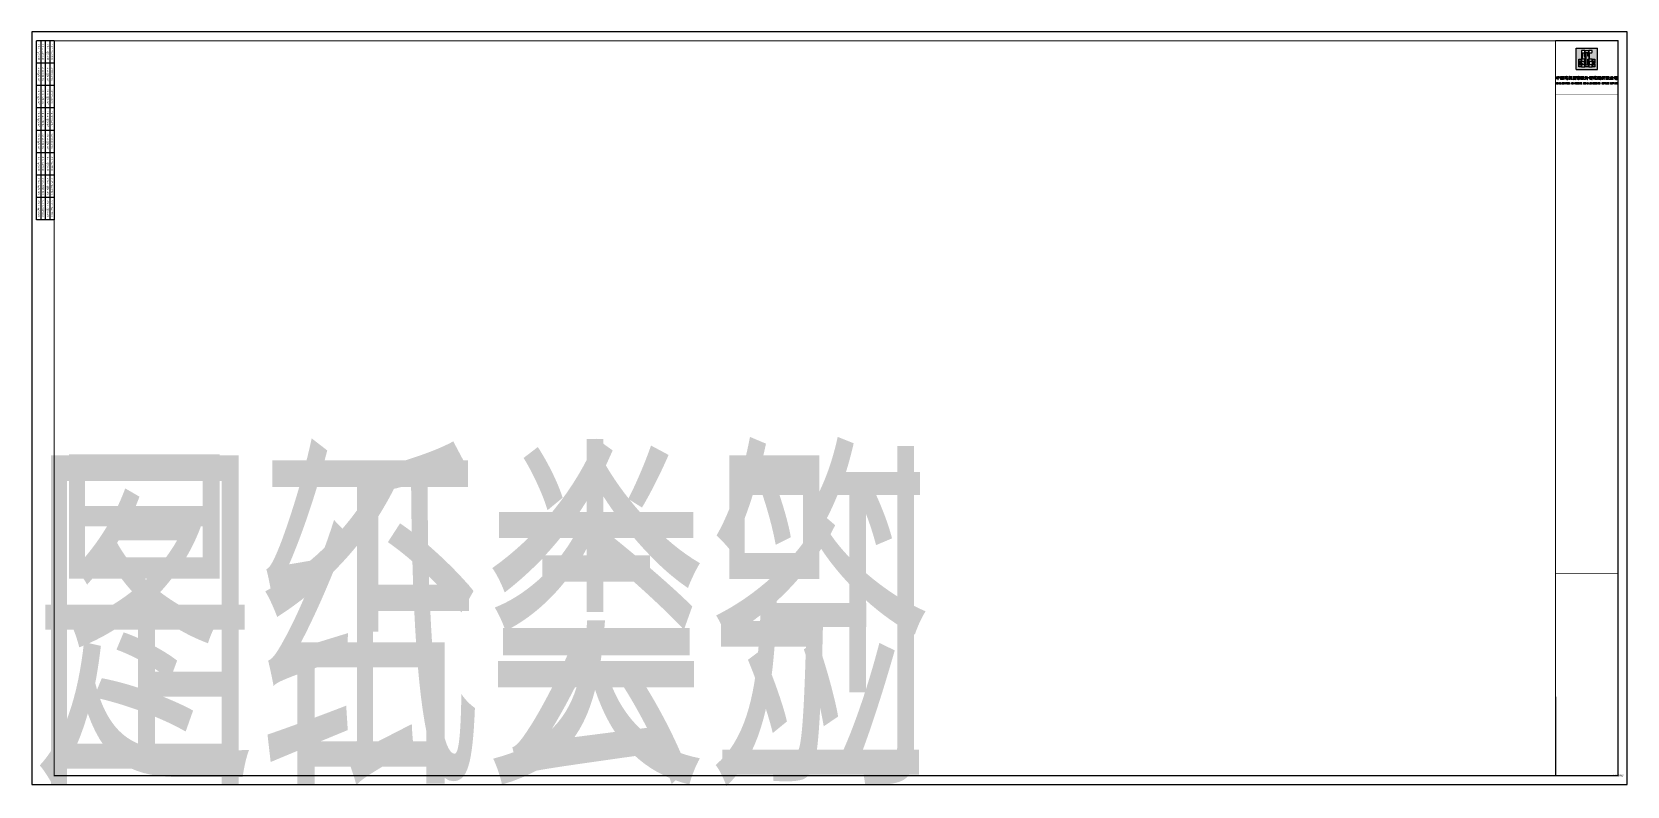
# Model space of a CAD drawing. Extents: x 0 to 1783, y -2 to 841.
import ezdxf
from ezdxf.enums import TextEntityAlignment as Align

# ---------------------------------------------------------------- set-up
doc = ezdxf.new("R2010")
doc.units = 0
doc.header["$LTSCALE"] = 10
doc.header["$MEASUREMENT"] = 0
doc.layers.add('A-ANNO-TTLB', color=7, linetype='Continuous')
doc.layers.add('BTTK', color=7, linetype='Continuous')
doc.styles.get("Standard").update_dxf_attribs({"font": 'gbenor.shx', "bigfont": 'gbcbig.shx'})
doc.styles.add('XN_02', font='STZHONGS.TTF', dxfattribs={"width": 0.8})
doc.styles.add('宋体', font='')
doc.styles.get('宋体').set_extended_font_data('SimSun')

# ---------------------------------------------------------------- blocks, each defined once
blk = doc.blocks.new('CSCEC')
h = blk.add_hatch(color=256)
h.paths.add_polyline_path([(0, -24), (24, -24), (24, 0), (0, 0)])
h.paths.add_polyline_path([(6.2, -2.8), (9.8, -2.8), (9.8, -9.2), (9, -9.2), (9, -5.4, 0.414214), (8.8, -5.2), (7.2, -5.2, 0.414214), (7, -5.4), (7, -12.2, 0.414214), (7.2, -12.4), (9.8, -12.4), (9.8, -21.2), (6.2, -21.2), (6.2, -17.2), (7, -17.2), (7, -18.6, 0.414214), (7.2, -18.8), (8.8, -18.8, 0.414214), (9, -18.6), (9, -15, 0.414214), (8.8, -14.8), (6.2, -14.8)], flags=16)
h.paths.add_polyline_path([(10.2, -2.8), (13.8, -2.8), (13.8, -9.2), (13, -9.2), (13, -5.4, 0.414214), (12.8, -5.2), (11.2, -5.2, 0.414214), (11, -5.4), (11, -18.6, 0.414214), (11.2, -18.8), (12.8, -18.8, 0.414214), (13, -18.6), (13, -12.4), (13.8, -12.4), (13.8, -21.2), (10.2, -21.2)], flags=16)
h.paths.add_polyline_path([(5.8, -12.4), (5.8, -16.4), (5, -16.4), (5, -15, 0.414214), (4.8, -14.8), (4, -14.8, 0.414214), (3.8, -15), (3.8, -18.6, 0.414214), (4, -18.8), (4.8, -18.8, 0.414214), (5, -18.6), (5, -17.2), (5.8, -17.2), (5.8, -21.2), (3, -21.2), (3, -12.4)], flags=16)
h.paths.add_polyline_path([(14.2, -2.8), (17.8, -2.8), (17.8, -5.2), (15.2, -5.2, 0.414214), (15, -5.4), (15, -12.2, 0.414214), (15.2, -12.4), (17.8, -12.4), (17.8, -14.8), (15.2, -14.8, 0.414214), (15, -15), (15, -18.6, 0.414214), (15.2, -18.8), (17.8, -18.8), (17.8, -21.2), (14.2, -21.2)], flags=16)
h.paths.add_polyline_path([(21, -12.4), (21, -16.4), (20.2, -16.4), (20.2, -15, 0.414214), (20, -14.8), (19.2, -14.8, 0.414214), (19, -15), (19, -18.6, 0.414214), (19.2, -18.8), (20, -18.8, 0.414214), (20.2, -18.6), (20.2, -17.2), (21, -17.2), (21, -21.2), (18.2, -21.2), (18.2, -12.4)], flags=16)
for p, q in [((0, -24), (0, 0)), ((0, 0), (24, 0)), ((0, 0), (24, 0)), ((24, -24), (24, 0)), ((0, -24), (24, -24))]:
    blk.add_line(p, q)
for points in [[(4.9, -18.8, 0.414214), (5, -18.7), (5, -17.3, -0.414214), (5.1, -17.2), (5.7, -17.2, -0.414214), (5.8, -17.3), (5.8, -21.1, -0.414214), (5.7, -21.2), (3.1, -21.2, -0.414214), (3, -21.1), (3, -12.5, -0.414214), (3.1, -12.4), (5.7, -12.4, -0.414214), (5.8, -12.5), (5.8, -16.3, -0.414214), (5.7, -16.4), (5.1, -16.4, -0.414214), (5, -16.3), (5, -14.9, 0.414214), (4.9, -14.8), (3.9, -14.8, 0.414214), (3.8, -14.9), (3.8, -18.7, 0.414214), (3.9, -18.8)], [(8.8, -5.2, -0.414214), (9, -5.4), (9, -9, 0.414214), (9.2, -9.2), (9.6, -9.2, 0.414214), (9.8, -9), (9.8, -3, 0.414214), (9.6, -2.8), (6.4, -2.8, 0.414214), (6.2, -3), (6.2, -14.6, 0.414214), (6.4, -14.8), (8.8, -14.8, -0.414214), (9, -15), (9, -18.6, -0.414214), (8.8, -18.8), (7.2, -18.8, -0.414214), (7, -18.6), (7, -17.4, 0.414214), (6.8, -17.2), (6.4, -17.2, 0.414214), (6.2, -17.4), (6.2, -21, 0.414214), (6.4, -21.2), (9.6, -21.2, 0.414214), (9.8, -21), (9.8, -12.6, 0.414214), (9.6, -12.4), (7.2, -12.4, -0.414214), (7, -12.2), (7, -5.4, -0.414214), (7.2, -5.2)], [(12.8, -18.8, 0.414214), (13, -18.6), (13, -12.6, -0.414214), (13.2, -12.4), (13.6, -12.4, -0.414214), (13.8, -12.6), (13.8, -21, -0.414214), (13.6, -21.2), (10.4, -21.2, -0.414214), (10.2, -21), (10.2, -3, -0.414214), (10.4, -2.8), (13.6, -2.8, -0.414214), (13.8, -3), (13.8, -9, -0.414214), (13.6, -9.2), (13.2, -9.2, -0.414214), (13, -9), (13, -5.4, 0.414214), (12.8, -5.2), (11.2, -5.2, 0.414214), (11, -5.4), (11, -18.6, 0.414214), (11.2, -18.8)], [(15.2, -12.4, -0.414214), (15, -12.2), (15, -5.4, -0.414214), (15.2, -5.2), (17.6, -5.2, 0.414214), (17.8, -5), (17.8, -3, 0.414214), (17.6, -2.8), (14.4, -2.8, 0.414214), (14.2, -3), (14.2, -21, 0.414214), (14.4, -21.2), (17.6, -21.2, 0.414214), (17.8, -21), (17.8, -19, 0.414214), (17.6, -18.8), (15.2, -18.8, -0.414214), (15, -18.6), (15, -15, -0.414214), (15.2, -14.8), (17.6, -14.8, 0.414214), (17.8, -14.6), (17.8, -12.6, 0.414214), (17.6, -12.4)], [(20.1, -18.8, 0.414214), (20.2, -18.7), (20.2, -17.3, -0.414214), (20.3, -17.2), (20.9, -17.2, -0.414214), (21, -17.3), (21, -21.1, -0.414214), (20.9, -21.2), (18.3, -21.2, -0.414214), (18.2, -21.1), (18.2, -12.5, -0.414214), (18.3, -12.4), (20.9, -12.4, -0.414214), (21, -12.5), (21, -16.3, -0.414214), (20.9, -16.4), (20.3, -16.4, -0.414214), (20.2, -16.3), (20.2, -14.9, 0.414214), (20.1, -14.8), (19.1, -14.8, 0.414214), (19, -14.9), (19, -18.7, 0.414214), (19.1, -18.8)]]:
    blk.add_lwpolyline(points, format="xyb", close=True)
blk = doc.blocks.new('2017-0911-140129')
h = blk.add_hatch(color=256)
h.dxf.hatch_style = 1
h.paths.add_polyline_path([(-2.5, 20.3), (-2.7, 20.3), (-3, 20.3), (-3.2, 20.2), (-3.4, 20.2), (-3.4, 20.2), (-3.7, 20.1), (-0.9, 20.2), (-1.1, 20.2), (-1.3, 20.2), (-1.5, 20.2), (-1.8, 20.2), (-2, 20.3), (-2.3, 20.3)])
h.paths.add_polyline_path([(-1.7, 20.2), (-1.8, 20.2), (-1.5, 20.2)], flags=17)
h.paths.add_polyline_path([(-0.8, 20.2), (-0.9, 20.2), (-3.7, 20.1), (-0.7, 20.1)])
h.paths.add_polyline_path([(-3.9, 20.2), (-4.1, 20.1), (-4.1, 20), (-4.1, 19.8), (-4, 19.6), (-4, 19.6), (-3.8, 19.6), (-3.5, 19.6), (-3.3, 19.7), (-3.2, 19.7), (-3, 19.8), (-2.8, 19.8), (-2.5, 19.8), (-0.8, 19.8), (-0.7, 20.1), (-3.7, 20.1), (-3.9, 20.2)])
h.paths.add_polyline_path([(-0.8, 19.8), (-2.5, 19.8), (-2.3, 19.8), (-1.8, 19.8), (-1.8, 19.8), (-1.5, 19.7), (-1.3, 19.7), (-1.2, 19.6), (-1.2, 19.5), (-1.2, 19.2), (-1.2, 19.2), (-1.2, 19), (-1.3, 18.9), (-1.3, 18.6), (-1.3, 18.4), (-1.3, 18.2), (-1.3, 18.1), (-1.3, 17.8), (-1.4, 17.6), (-1.5, 17.3), (-1.5, 17.3), (-1.7, 17.2), (-1.9, 17.1), (-2.1, 17.1), (-2.3, 17.1), (-2.3, 17.1), (-2.5, 17.1), (-2.8, 17), (-2.9, 17), (-3.1, 17), (-3.2, 17), (-3.2, 16.9), (-3, 16.9), (-2.8, 16.8), (-2.6, 16.7), (-2.4, 16.6), (-2.2, 16.6), (-1.9, 16.6), (-1.9, 16.6), (-1.7, 16.6), (-1.5, 16.6), (-1.4, 16.6), (-1.3, 16.8), (-1.2, 17), (-1.1, 17.3), (-1.1, 17.6), (-1, 17.6), (-1, 17.9), (-1, 17.9), (-1.1, 18.2), (-1.1, 18.3), (-1, 18.6), (-1, 18.8), (-1, 19), (-1, 19.2), (-0.9, 19.4), (-0.9, 19.5), (-0.8, 19.7)])
h.paths.add_polyline_path([(-2.3, 19.8), (-2.3, 19.8), (-2.1, 19.8), (-1.8, 19.8)], flags=17)
h.paths.add_polyline_path([(-2.4, 19.6), (-2.6, 19.6), (-2.9, 19.5), (-3, 19.5), (-2, 19.5), (-2.2, 19.6)], flags=17)
h.paths.add_polyline_path([(-1.9, 19.5), (-2, 19.5), (-3, 19.5), (-3.2, 19.5), (-3.5, 19.5), (-3.5, 19.5), (-3.7, 19.4), (-4, 19.4), (-4.1, 19.3), (-4.3, 19.3), (-4.6, 19.3), (-4.6, 19.2), (-4.7, 19.1), (-4.7, 18.8), (-4.6, 18.7), (-4.4, 18.7), (-4.1, 18.8), (-4.1, 18.8), (-4, 18.8), (-3.8, 18.9), (-3.6, 18.9), (-3.4, 19), (-3.2, 19), (-3, 19), (-2.7, 19.1), (-2.5, 19.1), (-1.6, 19.1), (-1.5, 19.2), (-1.5, 19.2), (-1.4, 19.4), (-1.5, 19.4), (-1.7, 19.5)])
h.paths.add_polyline_path([(-1.6, 19.1), (-2.5, 19.1), (-2.2, 19.1), (-2.1, 19.1), (-1.9, 19.1)], flags=17)
h.paths.add_polyline_path([(-2.5, 18.8), (-2.7, 18.8), (-3, 18.8), (-3.2, 18.8), (-3.5, 18.7), (-3.6, 18.7), (-3.8, 18.6), (-4.1, 18.6), (-4.2, 18.5), (-4.2, 18.4), (-4.1, 18.2), (-4.3, 18), (-4.4, 17.8), (-4.5, 17.6), (-4.5, 17.4), (-4.3, 17.3), (-4.3, 17.3), (-4, 17.4), (-3.9, 17.4), (-3.7, 17.4), (-3.7, 17.4), (-3.5, 17.5), (-3.3, 17.5), (-3.1, 17.5), (-2.8, 17.6), (-2.5, 17.6), (-2.3, 17.6), (-2.1, 17.7), (-2, 17.8), (-3.8, 17.9), (-3.9, 18), (-3.8, 18), (-3.7, 18.2), (-3.5, 18.2), (-3.3, 18.3), (-3.1, 18.3), (-2.8, 18.4), (-2.6, 18.4), (-1.9, 18.4), (-1.8, 18.5), (-1.7, 18.7), (-1.7, 18.7), (-1.9, 18.8), (-2.2, 18.8), (-2.4, 18.8)])
h.paths.add_polyline_path([(-4, 18.7), (-4.1, 18.6), (-3.8, 18.6)], flags=17)
h.paths.add_polyline_path([(-1.9, 18.4), (-2.6, 18.4), (-2.3, 18.4), (-2.3, 18.3), (-2.4, 18.1), (-2.6, 18), (-3, 18), (-3.2, 18), (-3.4, 18), (-3.7, 17.9), (-3.8, 17.9), (-2, 17.8), (-2.1, 17.9), (-2, 18.1)], flags=17)
h.paths.add_polyline_path([(-2.8, 18.1), (-2.8, 18.1), (-3, 18), (-2.6, 18)], flags=17)
h.paths.add_polyline_path([(-6.8, 20.1), (-6.9, 20), (-6.9, 19.9), (-6.8, 19.7), (-6.6, 19.5), (-6.6, 19.3), (-6.4, 19.1), (-5.3, 19.2), (-5.5, 19.3), (-5.7, 19.4), (-5.9, 19.5), (-6.1, 19.6), (-6.2, 19.7), (-6.4, 19.8), (-6.6, 20)])
h.paths.add_polyline_path([(-8.2, 20), (-8.3, 20), (-8.3, 19.9), (-8.3, 19.8), (-8.5, 19.6), (-8.7, 19.5), (-8.9, 19.3), (-9.1, 19.2), (-9.1, 19.2), (-9.4, 19.2), (-9.4, 19.2), (-9.4, 18.9), (-9.4, 18.8), (-9.3, 18.6), (-9.2, 18.5), (-9, 18.5), (-8.9, 18.5), (-8.7, 18.7), (-8.5, 18.9), (-8.3, 19), (-8.2, 19.2), (-8.1, 19.4), (-8, 19.7), (-7.9, 19.9), (-8, 20)])
h.paths.add_polyline_path([(-9.4, 19.3), (-9.4, 19.2), (-9.1, 19.2), (-9.3, 19.3)])
h.paths.add_polyline_path([(-5.3, 19.2), (-5.3, 19.2), (-6.4, 19.1), (-6.3, 18.9), (-6.1, 18.7), (-6, 18.6), (-5.7, 18.6), (-5.6, 18.6), (-5.4, 18.8), (-5.2, 19), (-5.2, 19.1)])
h.paths.add_polyline_path([(-7.3, 19.2), (-7.5, 19.1), (-7.6, 19), (-7.6, 18.9), (-7.7, 18.6), (-7.7, 18.6), (-7.9, 18.4), (-8, 18.1), (-8.2, 17.9), (-8.3, 17.7), (-8.5, 17.6), (-8.6, 17.5), (-8.8, 17.3), (-7.9, 17.4), (-8.1, 17.4), (-8, 17.5), (-8, 17.6), (-7.9, 17.7), (-7.7, 18), (-7.5, 18.3), (-7.5, 18.4), (-7, 18.5), (-7.1, 18.7), (-7.2, 18.9), (-7.3, 19.1)])
h.paths.add_polyline_path([(-7, 18.5), (-7.5, 18.4), (-7.3, 18.4), (-7.3, 18.3), (-7.1, 18.1), (-7, 17.9), (-6.8, 17.7), (-6.8, 17.7), (-6.7, 17.5), (-6.9, 17.4), (-7, 17.4), (-7.9, 17.4), (-8.8, 17.3), (-8.9, 17.3), (-9, 17.2), (-9.1, 17.2), (-9.2, 17), (-6.7, 16.9), (-6.7, 16.9), (-6.5, 16.9), (-6.3, 16.8), (-6.3, 16.8), (-6.1, 16.8), (-5.8, 16.9), (-5.8, 16.9), (-5.7, 17.1), (-5.8, 17.2), (-5.9, 17.4), (-6.2, 17.6), (-6.3, 17.8), (-6.5, 18), (-6.7, 18.2), (-6.9, 18.4)])
h.paths.add_polyline_path([(-7.8, 17.4), (-7.8, 17.4), (-7.9, 17.4), (-7, 17.4), (-7, 17.4), (-7.4, 17.4), (-7.6, 17.4)], flags=17)
h.paths.add_polyline_path([(-9.2, 17), (-9.1, 16.7), (-8.9, 16.7), (-8.6, 16.8), (-8.6, 16.8), (-8.5, 16.8), (-8.3, 16.8), (-7.9, 16.9), (-7.9, 16.9), (-7.6, 16.9), (-7.3, 16.9), (-7, 16.9), (-6.9, 16.9), (-6.7, 16.9)])
h.paths.add_polyline_path([(-12.9, 20.3), (-13.1, 20.2), (-13.2, 20.2), (-13.4, 20.2), (-13.5, 20.2), (-12.4, 20.2), (-12.6, 20.2), (-12.6, 20.3), (-12.7, 20.3)])
h.paths.add_polyline_path([(-10.4, 20.3), (-10.5, 20.2), (-10.2, 20.2)])
h.paths.add_polyline_path([(-11.2, 20.3), (-11.5, 20.2), (-11.7, 20.2), (-11.7, 20.2), (-10.5, 20.2), (-10.7, 20.2), (-10.7, 20.2), (-11, 20.3)])
h.paths.add_polyline_path([(-11.9, 20.2), (-12.1, 20.1), (-12.1, 20.1), (-12.1, 20), (-12.1, 19.7), (-12.1, 19.7), (-12.1, 19.4), (-11.7, 19.5), (-11.8, 19.7), (-11.7, 19.8), (-11.5, 19.8), (-11.3, 19.9), (-11.1, 19.9), (-11, 19.9), (-10.3, 19.9), (-10.3, 19.9), (-10.2, 20.2), (-10.5, 20.2), (-11.7, 20.2), (-11.9, 20.2)])
h.paths.add_polyline_path([(-12.4, 20.2), (-12.4, 20.2), (-13.5, 20.2), (-13.7, 20.1), (-13.7, 20.1), (-13.8, 19.8), (-13.8, 19.7), (-13, 19.7), (-12.9, 19.6), (-12.9, 19.5), (-13, 19.4), (-13.1, 19.3), (-12.7, 19.2), (-12.7, 19.4), (-12.6, 19.5), (-12.4, 19.7), (-12.3, 19.8), (-12.3, 20.1)])
h.paths.add_polyline_path([(-10.3, 19.9), (-11, 19.9), (-10.9, 19.9), (-10.7, 19.8), (-10.7, 19.7), (-10.8, 19.5), (-11.1, 19.5), (-11.5, 19.5), (-11.7, 19.5), (-12.1, 19.4), (-12.1, 19.2), (-12.1, 19.2), (-12.1, 18.9), (-12.1, 18.8), (-12.1, 18.5), (-12.1, 18.4), (-12.2, 18.1), (-12.2, 17.9), (-12.2, 17.6), (-12.3, 17.5), (-12.3, 17.5), (-12.4, 17.4), (-11.7, 17.5), (-11.8, 17.6), (-11.9, 17.7), (-11.9, 17.8), (-11.8, 18), (-11.8, 18.2), (-11.5, 18.2), (-10.7, 18.2), (-10.7, 18.3), (-10.7, 18.5), (-10.7, 18.5), (-11.7, 18.6), (-11.8, 18.8), (-11.7, 18.9), (-11.7, 19), (-11.5, 19.1), (-11.2, 19.1), (-11.1, 19.1), (-10.6, 19.1), (-10.5, 19.4), (-10.5, 19.6), (-10.5, 19.7)])
h.paths.add_polyline_path([(-13.8, 19.7), (-13.6, 19.5), (-13.6, 19.4), (-13.6, 19.1), (-13.6, 19), (-13.6, 18.6), (-13.6, 18.4), (-13.6, 18.4), (-13.6, 18.2), (-13.6, 17.9), (-13.6, 17.8), (-13.6, 17.5), (-13.6, 17.5), (-13.6, 17.3), (-13.6, 16.9), (-13.6, 16.8), (-13.5, 16.7), (-13.4, 16.7), (-13.3, 16.9), (-13.3, 16.9), (-13.3, 17.2), (-13.3, 17.4), (-13.3, 17.6), (-13.3, 17.6), (-13.2, 17.8), (-13, 17.9), (-12.8, 18.1), (-12.7, 18.2), (-13.1, 18.3), (-13.3, 18.4), (-13.3, 18.5), (-13.2, 18.8), (-13.2, 18.8), (-13, 18.9), (-12.4, 18.9), (-12.5, 19), (-12.7, 19.2), (-13.1, 19.3), (-13.3, 19.3), (-13.3, 19.5), (-13.2, 19.6), (-13, 19.6), (-13, 19.7)])
h.paths.add_polyline_path([(-11.3, 19.5), (-11.5, 19.5), (-11.5, 19.5), (-11.1, 19.5)], flags=17)
h.paths.add_polyline_path([(-10.6, 19.1), (-11.1, 19.1), (-10.9, 19), (-10.9, 19), (-10.9, 18.7), (-11.1, 18.7), (-11.4, 18.7), (-11.7, 18.6), (-11.7, 18.6), (-10.7, 18.5), (-10.6, 18.9)], flags=17)
h.paths.add_polyline_path([(-11.2, 19.1), (-11.5, 19.1), (-11.4, 19)], flags=16)
h.paths.add_polyline_path([(-12.4, 18.9), (-13, 18.9), (-12.8, 18.8), (-12.8, 18.6), (-12.9, 18.5), (-13.1, 18.3), (-13.1, 18.3), (-12.7, 18.2), (-12.5, 18.4), (-12.4, 18.7), (-12.3, 18.7)])
h.paths.add_polyline_path([(-11.2, 18.7), (-11.4, 18.7), (-11.1, 18.7)], flags=16)
h.paths.add_polyline_path([(-10.7, 18.2), (-11.5, 18.2), (-11.4, 18.2), (-11, 18.1), (-11, 18), (-10.9, 17.8), (-10.8, 17.5), (-10.7, 17.2), (-10.6, 17), (-10.5, 16.9), (-10.4, 16.8), (-10.3, 16.7), (-10.1, 16.7), (-9.9, 16.8), (-9.7, 17), (-9.7, 17.1), (-9.8, 17.1), (-9.9, 17.2), (-10, 17.3), (-10.2, 17.4), (-10.3, 17.5), (-10.5, 17.7), (-10.6, 17.9)])
h.paths.add_polyline_path([(-11.4, 18.2), (-11.4, 18), (-11.4, 17.8), (-11.5, 17.5), (-11.7, 17.5), (-12.4, 17.4), (-12.6, 17.3), (-12.6, 17.3), (-12.7, 17.2), (-12.9, 17.1), (-13, 16.9), (-12.9, 16.8), (-12.6, 16.8), (-12.4, 16.9), (-12.2, 16.9), (-12.1, 17), (-11.8, 17), (-11.6, 17.1), (-11.4, 17.1), (-11.1, 17.1), (-10.9, 17.2), (-10.8, 17.3), (-10.8, 17.3), (-10.9, 17.5), (-11, 17.5), (-11.2, 17.5), (-11.3, 17.6), (-11.2, 17.7), (-11.2, 17.8), (-11.1, 18), (-11, 18.1)])
h.paths.add_polyline_path([(-11.1, 17.1), (-11.4, 17.1), (-11.4, 17.1)], flags=17)
h.paths.add_polyline_path([(-16.7, 20.3), (-16.8, 20.2), (-16.9, 20.1), (-17.1, 20), (-17.4, 20), (-17.8, 20), (-18, 19.9), (-15.1, 19.9), (-15.3, 20), (-15.3, 20), (-15.5, 20), (-16.4, 20), (-16.5, 20.2)])
h.paths.add_polyline_path([(-16, 20), (-16.3, 20), (-16.4, 20), (-15.5, 20), (-15.8, 20)], flags=17)
h.paths.add_polyline_path([(-17.6, 20), (-17.8, 20), (-17.4, 20)], flags=17)
h.paths.add_polyline_path([(-14.8, 20), (-15.1, 19.9), (-18, 19.9), (-18, 19.9), (-14.3, 19.9), (-14.4, 19.9), (-14.6, 19.9), (-14.6, 20)])
h.paths.add_polyline_path([(-18.3, 19.9), (-18.4, 19.8), (-18.4, 19.7), (-16.2, 19.7), (-16, 19.7), (-15.8, 19.6), (-15.5, 19.6), (-15.3, 19.5), (-15.2, 19.4), (-15, 19.3), (-14.8, 19.3), (-14.6, 19.4), (-14.5, 19.5), (-14.3, 19.7), (-14.3, 19.9), (-18, 19.9), (-18.2, 19.9)])
h.paths.add_polyline_path([(-18.4, 19.7), (-18.4, 19.4), (-18.3, 19.2), (-18.2, 19.2), (-18, 19.3), (-17.8, 19.3), (-17.7, 19.3), (-17.5, 19.4), (-17.3, 19.5), (-17.1, 19.5), (-16.6, 19.6), (-16.4, 19.6), (-16.2, 19.7)])
h.paths.add_polyline_path([(-16.6, 19.6), (-17.1, 19.5), (-17.1, 19.4), (-17.1, 19.4), (-17.3, 19.1), (-17.5, 18.9), (-17.7, 18.8), (-17.2, 18.8), (-17.1, 18.6), (-17.1, 18.3), (-15.7, 18.2), (-15.7, 18.1), (-15.7, 17.9), (-16.4, 17.9), (-16.6, 17.9), (-16.8, 17.9), (-15.5, 17.9), (-15.4, 18.1), (-15.4, 18.2), (-15.4, 18.5), (-15.4, 18.5), (-16.8, 18.6), (-16.8, 18.8), (-16.7, 18.8), (-16.6, 18.9), (-16.6, 18.9), (-16.4, 18.9), (-16.2, 19), (-16.2, 19), (-15.9, 19), (-15.2, 19.1), (-15.2, 19.1), (-15.3, 19.2), (-16.6, 19.4), (-16.7, 19.4)])
h.paths.add_polyline_path([(-16, 19.4), (-16.2, 19.4), (-16.4, 19.4), (-16.6, 19.4), (-15.3, 19.2), (-15.5, 19.4), (-15.5, 19.4), (-15.7, 19.4)], flags=17)
h.paths.add_polyline_path([(-15.2, 19.1), (-15.9, 19), (-15.7, 18.9), (-15.7, 18.7), (-15.8, 18.7), (-16.6, 18.6), (-16.8, 18.6), (-15.4, 18.5), (-15.4, 18.8), (-15.4, 18.8)], flags=17)
h.paths.add_polyline_path([(-17.7, 18.8), (-17.8, 18.7), (-17.9, 18.6), (-18.2, 18.5), (-17.5, 18.4), (-17.2, 18.7), (-17.2, 18.8)])
h.paths.add_polyline_path([(-16, 18.7), (-16.4, 18.7), (-16.4, 18.7), (-16.6, 18.6), (-15.8, 18.7)], flags=16)
h.paths.add_polyline_path([(-18.4, 18.6), (-18.5, 18.5), (-18.5, 18.3), (-18.5, 18.1), (-18.4, 18.1), (-18.4, 17.9), (-18.4, 17.9), (-18.2, 17.9), (-18.1, 17.9), (-17.9, 18), (-17.7, 18.2), (-17.5, 18.4), (-18.2, 18.5), (-18.3, 18.6)])
h.paths.add_polyline_path([(-17.1, 18.3), (-17.2, 18), (-17.2, 17.7), (-17.3, 17.5), (-17.4, 17.3), (-17.5, 17.2), (-17.7, 17.1), (-17.9, 16.9), (-18, 16.8), (-18.1, 16.7), (-17.8, 16.7), (-17.5, 16.7), (-17.3, 16.7), (-17.2, 16.8), (-17.1, 17), (-17, 17.1), (-17, 17.3), (-16.9, 17.4), (-16.8, 17.4), (-16.6, 17.5), (-16.3, 17.5), (-16, 17.5), (-15.5, 17.6), (-15.5, 17.8), (-15.5, 17.9), (-16.8, 17.9), (-16.9, 17.9), (-16.8, 18.1), (-16.7, 18.2), (-16.5, 18.2), (-16.4, 18.2), (-16.3, 18.2), (-16.1, 18.2), (-15.7, 18.2)])
h.paths.add_polyline_path([(-15.9, 17.9), (-16.2, 17.9), (-16.4, 17.9), (-15.7, 17.9)], flags=17)
h.paths.add_polyline_path([(-15.5, 17.6), (-16, 17.5), (-15.8, 17.5), (-15.7, 17.3), (-15.7, 17.3), (-15.7, 17), (-15.7, 16.8), (-15.6, 16.5), (-15.6, 16.4), (-15.5, 16.5), (-15.5, 16.7), (-15.4, 16.9), (-15.5, 17.1), (-15.5, 17.3)])
h.paths.add_polyline_path([(-20.6, 20.3), (-20.7, 20.3), (-20.8, 20.1), (-20.8, 20), (-21, 20), (-20.2, 20), (-20.3, 20.1), (-20.4, 20.3)])
h.paths.add_polyline_path([(-22.2, 20.3), (-22.4, 20.2), (-22.6, 20.2), (-21.8, 20.2), (-22, 20.3)])
h.paths.add_polyline_path([(-22.8, 20.3), (-23, 20.3), (-23.1, 20.1), (-23.1, 19.8), (-23, 19.6), (-23, 19.4), (-23, 19.1), (-23, 18.9), (-22.9, 18.7), (-23, 18.5), (-23, 18.2), (-22.6, 18.2), (-22.7, 18.4), (-22.7, 18.4), (-22.7, 18.7), (-22.7, 18.7), (-22.5, 18.8), (-22.4, 18.9), (-21.8, 18.9), (-21.9, 19.1), (-22, 19.3), (-22.5, 19.3), (-22.6, 19.4), (-22.5, 19.6), (-22.5, 19.6), (-22.4, 19.7), (-21.7, 19.8), (-21.6, 19.9), (-21.6, 20.2), (-22.6, 20.2)])
h.paths.add_polyline_path([(-21.8, 20.2), (-21.8, 20.2), (-22.6, 20.2), (-21.6, 20.2)], flags=17)
h.paths.add_polyline_path([(-19.7, 20), (-20, 20), (-20.2, 20), (-21, 20), (-21.2, 19.9), (-21.5, 19.8), (-21.6, 19.6), (-20.7, 19.6), (-20.6, 19.6), (-20.3, 19.7), (-20.3, 19.7), (-20.1, 19.7), (-19.2, 19.7), (-19.2, 19.9), (-19.5, 19.9)])
h.paths.add_polyline_path([(-19.4, 20), (-19.5, 19.9), (-19.2, 19.9)], flags=17)
h.paths.add_polyline_path([(-21.7, 19.8), (-22.4, 19.7), (-22.3, 19.7), (-22.2, 19.6), (-22.3, 19.5), (-22.5, 19.3), (-22, 19.3), (-21.9, 19.5)], flags=17)
h.paths.add_polyline_path([(-19.2, 19.7), (-20.1, 19.7), (-19.8, 19.7), (-19.7, 19.6), (-19.7, 19.6), (-19.8, 19.3), (-19.8, 19.3), (-19.7, 19.2), (-19.7, 19.2), (-19.5, 19.3), (-19.4, 19.4), (-19.2, 19.7)])
h.paths.add_polyline_path([(-21.6, 19.6), (-21.6, 19.5), (-21.7, 19.2), (-21.7, 19.1), (-21.4, 19.1), (-21.4, 19), (-21.3, 18.9), (-21, 18.9), (-20.8, 19), (-20.5, 19), (-20.3, 19), (-20.1, 19), (-20, 19.1), (-21.4, 19.2), (-21.2, 19.4), (-21.1, 19.6), (-20.9, 19.6), (-20.7, 19.6)])
h.paths.add_polyline_path([(-20.5, 19.4), (-20.7, 19.4), (-20.9, 19.3), (-21, 19.3), (-21.2, 19.3), (-21.4, 19.2), (-20, 19.1), (-20.1, 19.3), (-20.3, 19.3)], flags=17)
h.paths.add_polyline_path([(-21.8, 18.9), (-22.4, 18.9), (-22.2, 18.8), (-22.2, 18.7), (-22.3, 18.6), (-22.4, 18.4), (-22.5, 18.3), (-22.6, 18.2), (-23, 18.2), (-23, 17.9), (-23, 17.5), (-23, 17.4), (-23, 17.1), (-23, 16.9), (-22.9, 16.7), (-22.8, 16.9), (-22.7, 17.2), (-22.7, 17.5), (-22.7, 17.5), (-22.6, 17.8), (-22.5, 17.9), (-22.3, 18.1), (-22.2, 18.2), (-22.2, 18.2), (-22, 18.4), (-21.8, 18.5), (-21.7, 18.7)])
h.paths.add_polyline_path([(-20.1, 18.7), (-20.4, 18.7), (-20.7, 18.7), (-20.8, 18.7), (-21, 18.7), (-21.1, 18.7), (-21.3, 18.6), (-21.3, 18.6), (-21.6, 18.5), (-21.7, 18.5), (-21.7, 18.3), (-21.6, 18.1), (-21.5, 18.1), (-21.2, 18.1), (-21, 18.2), (-20.8, 18.2), (-20.3, 18.2), (-20.1, 18.2), (-20.1, 18.2), (-19.9, 18.3), (-19.9, 18.3), (-19.7, 18.5), (-19.7, 18.7), (-19.9, 18.7), (-20, 18.7)])
h.paths.add_polyline_path([(-20.3, 18.2), (-20.8, 18.2), (-20.7, 18.1), (-20.7, 18), (-20.7, 17.7), (-20.7, 17.7), (-20.8, 17.4), (-20.8, 17.3), (-19.6, 17.3), (-19.8, 17.3), (-20, 17.3), (-20.2, 17.3), (-20.2, 17.3), (-20.4, 17.5), (-20.4, 17.7), (-20.4, 17.7), (-20.3, 18), (-20.3, 18.1)])
h.paths.add_polyline_path([(-21, 17.9), (-21.2, 17.9), (-21.3, 17.9), (-21.4, 17.8), (-21.5, 17.7), (-21.7, 17.5), (-21.9, 17.3), (-22, 17.3), (-22.1, 17.1), (-22.1, 16.9), (-21.9, 16.8), (-21.7, 16.9), (-21.6, 17), (-21.4, 17.2), (-21.2, 17.4), (-21.1, 17.6), (-21.1, 17.7), (-21, 17.8)])
h.paths.add_polyline_path([(-19, 17.6), (-19.1, 17.6), (-19.2, 17.5), (-19.4, 17.3), (-19.6, 17.3), (-20.8, 17.3), (-20.7, 17), (-20.6, 16.9), (-20.5, 16.9), (-20.3, 16.8), (-20.1, 16.8), (-19.9, 16.7), (-19.8, 16.6), (-19.5, 16.6), (-19.3, 16.7), (-19.3, 16.7), (-19.1, 16.9), (-19, 17.2), (-19.1, 17.2), (-19, 17.5), (-19, 17.5)])
h.paths.add_polyline_path([(-25.9, 20.5), (-26, 20.4), (-26.1, 20.2), (-26.3, 20.1), (-24.8, 20.1), (-25.1, 20.1), (-25.3, 20.2), (-25.5, 20.2), (-25.6, 20.4), (-25.6, 20.4), (-25.8, 20.5)])
h.paths.add_polyline_path([(-26.4, 20.1), (-26.6, 20.1), (-26.8, 20), (-24.4, 20), (-24.6, 20.1), (-24.8, 20.1), (-26.3, 20.1)])
h.paths.add_polyline_path([(-27, 20.1), (-27.2, 20), (-27.3, 20), (-27.6, 20), (-27.6, 20), (-25.6, 20), (-25.6, 20), (-25.5, 19.8), (-25.6, 19.6), (-25.6, 19.4), (-25.6, 19.2), (-25.5, 19.2), (-25.4, 19.2), (-24.7, 19.3), (-24.7, 19.3), (-24.7, 19.5), (-24.7, 19.5), (-24.9, 19.5), (-25.2, 19.6), (-25.3, 19.7), (-25.4, 19.9), (-25.4, 19.9), (-25.3, 19.9), (-23.9, 19.9), (-24.1, 20), (-24.2, 20), (-24.4, 20), (-26.8, 20), (-26.9, 20.1)])
h.paths.add_polyline_path([(-27.6, 20), (-27.6, 19.9), (-26.4, 19.9), (-26.3, 19.7), (-26.5, 19.5), (-26.6, 19.5), (-26.8, 19.4), (-26.9, 19.4), (-26.9, 19.4), (-27, 19.2), (-26.2, 19.2), (-26.1, 19.1), (-26.1, 19), (-26.3, 18.8), (-26.3, 18.8), (-26.6, 18.8), (-26.8, 18.7), (-27, 18.7), (-27.2, 18.7), (-27.3, 18.7), (-27.4, 18.6), (-27.4, 18.5), (-27.4, 18.3), (-27.4, 18.2), (-27.2, 18.2), (-27, 18.2), (-26.8, 18.3), (-26.6, 18.4), (-26, 18.5), (-25.9, 18.5), (-25.7, 18.5), (-25, 18.5), (-24.9, 18.6), (-24.9, 18.8), (-24.9, 18.9), (-25.2, 18.9), (-25.4, 18.9), (-25.4, 18.9), (-25.6, 18.9), (-25.7, 18.9), (-25.8, 19.1), (-25.9, 19.1), (-26.1, 19.3), (-26.1, 19.3), (-26.1, 19.5), (-26.1, 19.5), (-26, 19.8), (-26, 19.8), (-25.8, 19.9), (-25.6, 20)])
h.paths.add_polyline_path([(-23.9, 19.9), (-25.3, 19.9), (-25.2, 19.9), (-25, 19.9), (-24.7, 19.8), (-24.5, 19.8), (-24.3, 19.8), (-24.2, 19.7), (-24.2, 19.6), (-24.3, 19.6), (-24.4, 19.3), (-24.3, 19.2), (-24.1, 19.2), (-24.1, 19.3), (-24, 19.5), (-23.8, 19.7), (-23.8, 19.9)])
h.paths.add_polyline_path([(-27.6, 19.9), (-27.5, 19.8), (-27.6, 19.5), (-27.6, 19.2), (-27.6, 19.1), (-27.4, 19.2), (-27.4, 19.2), (-27.2, 19.5), (-27.2, 19.6), (-27.2, 19.6), (-27, 19.8), (-26.9, 19.8), (-26.7, 19.8), (-26.4, 19.9)], flags=17)
h.paths.add_polyline_path([(-24.7, 19.3), (-25.4, 19.2), (-25.2, 19.2), (-24.9, 19.2)])
h.paths.add_polyline_path([(-27, 19.2), (-27, 19.2), (-26.8, 19.1), (-26.6, 19.1), (-26.4, 19.2), (-26.2, 19.2)], flags=17)
h.paths.add_polyline_path([(-25.1, 18.9), (-25.2, 18.9), (-24.9, 18.9)], flags=17)
h.paths.add_polyline_path([(-25, 18.5), (-25.7, 18.5), (-25.6, 18.5), (-25.6, 18.3), (-25.6, 18.3), (-25.7, 18), (-25.8, 17.7), (-25.9, 17.6), (-25.9, 17.3), (-24.4, 17.4), (-24.7, 17.4), (-24.9, 17.4), (-25.3, 17.5), (-25.4, 17.5), (-25.6, 17.6), (-25.5, 17.9), (-25.5, 18), (-25.3, 18.3), (-25.2, 18.5)])
h.paths.add_polyline_path([(-26, 18.5), (-26.6, 18.4), (-26.5, 18.3), (-26.5, 18.3), (-26.6, 18.1), (-26.7, 17.9), (-26.9, 17.7), (-27.1, 17.6), (-27.3, 17.5), (-27.5, 17.5), (-26.6, 17.5), (-26.4, 17.7), (-26.3, 17.9), (-26.1, 18.2)])
h.paths.add_polyline_path([(-23.6, 17.8), (-23.7, 17.8), (-23.8, 17.7), (-24, 17.6), (-24.1, 17.5), (-24.3, 17.4), (-24.4, 17.4), (-25.9, 17.3), (-25.8, 17.1), (-25.7, 17.1), (-25.7, 17.1), (-25.4, 17), (-25.2, 17), (-25.1, 17), (-24.8, 16.9), (-24.6, 16.7), (-24.6, 16.7), (-24.4, 16.7), (-24.1, 16.7), (-24, 16.8), (-23.8, 17), (-23.7, 17.3), (-23.7, 17.5), (-23.6, 17.7)])
h.paths.add_polyline_path([(-27.8, 17.6), (-27.7, 17.5), (-27.7, 17.4), (-27.6, 17.2), (-27.5, 17.1), (-27.3, 17.1), (-27.1, 17.1), (-26.8, 17.3), (-26.7, 17.3), (-26.6, 17.5), (-27.5, 17.5), (-27.7, 17.6)])
h.paths.add_polyline_path([(-25.1, 17.5), (-25.3, 17.5), (-24.9, 17.4)], flags=17)
h.paths.add_polyline_path([(-29.6, 20.2), (-29.8, 20.2), (-30, 20.2), (-30.2, 20.1), (-29, 20.2), (-29.1, 20.2), (-29.3, 20.2)])
h.paths.add_polyline_path([(-28.5, 20.2), (-28.7, 20.2), (-28.7, 20.2), (-29, 20.2), (-30.2, 20.1), (-30.4, 20.1), (-30.5, 20), (-30.5, 19.9), (-29.4, 19.7), (-29.3, 19.6), (-29.3, 19.6), (-28.8, 19.6), (-28.8, 19.6), (-28.5, 19.6), (-28.5, 19.6), (-28.4, 19.9), (-28.4, 19.9), (-28.4, 20.2)])
h.paths.add_polyline_path([(-31.4, 20.2), (-31.6, 20.2), (-31.8, 20.1), (-32, 20.1), (-32.2, 20), (-32.2, 19.8), (-32.1, 19.6), (-32, 19.4), (-32, 19.4), (-32, 19.1), (-31.5, 19.2), (-31.7, 19.2), (-31.7, 19.3), (-31.5, 19.6), (-31.4, 19.6), (-31.1, 19.6), (-30.8, 19.7), (-30.8, 19.7), (-30.7, 19.9), (-30.7, 20.1), (-30.7, 20.1), (-31, 20.2), (-31.1, 20.2)])
h.paths.add_polyline_path([(-32, 20.1), (-32.2, 20), (-32, 20.1)], flags=17)
h.paths.add_polyline_path([(-30.5, 19.9), (-30.5, 19.6), (-30.5, 19.5), (-30.3, 19.5), (-30.2, 19.5), (-29.9, 19.6), (-29.6, 19.6), (-29.4, 19.7)])
h.paths.add_polyline_path([(-30.8, 19.7), (-31.1, 19.6), (-31.1, 19.6)], flags=17)
h.paths.add_polyline_path([(-29.3, 19.6), (-29.3, 19.3), (-29.4, 19.1), (-29.5, 19), (-29.8, 19), (-30.1, 19), (-30.3, 18.9), (-30.7, 18.9), (-30.7, 18.7), (-30.7, 18.5), (-30.3, 18.4), (-30.1, 18.3), (-30.1, 18.1), (-30.2, 17.8), (-30.2, 17.7), (-30.4, 17.5), (-30.5, 17.4), (-30.6, 17.4), (-30.8, 17.3), (-31, 17.1), (-31.2, 17), (-31.2, 17), (-31.1, 17), (-31.1, 16.9), (-30.8, 16.9), (-30.7, 16.9), (-30.4, 16.9), (-30.2, 17.1), (-30.1, 17.2), (-30, 17.4), (-29.9, 17.6), (-29.9, 17.7), (-29.9, 18), (-29.9, 18.3), (-29.8, 18.5), (-29.7, 18.5), (-28.3, 18.6), (-28.3, 18.7), (-28.2, 19), (-28.8, 19), (-29, 19), (-29, 19), (-29.1, 19.2), (-29, 19.5), (-29, 19.5), (-28.8, 19.6)])
h.paths.add_polyline_path([(-30, 19.4), (-30, 19.3), (-30, 19.2), (-30.1, 19), (-29.8, 19), (-29.8, 19.1), (-29.9, 19.3)], flags=17)
h.paths.add_polyline_path([(-31.2, 19.2), (-31.4, 19.2), (-30.9, 19.2), (-31.1, 19.2)], flags=17)
h.paths.add_polyline_path([(-30.8, 19.2), (-30.9, 19.2), (-31.4, 19.2), (-31.5, 19.2), (-32, 19.1), (-32.1, 19), (-32.2, 18.9), (-32.2, 18.8), (-32.4, 18.7), (-32.5, 18.7), (-32.5, 18.6), (-32.3, 18.4), (-32.1, 18.4), (-31.9, 18.3), (-31.9, 18.2), (-31.9, 17.9), (-31.9, 17.6), (-31.9, 17.5), (-31.9, 17.2), (-31.9, 17.1), (-31.9, 17.2), (-31.8, 17.3), (-31.8, 17.6), (-31.6, 17.7), (-31.4, 17.7), (-31.1, 17.9), (-31, 18.1), (-31.4, 18.1), (-31.6, 18.1), (-31.7, 18.2), (-31.7, 18.5), (-31.6, 18.6), (-31.5, 18.7), (-31.2, 18.7), (-30.9, 18.7), (-30.8, 18.9), (-30.7, 19.1)])
h.paths.add_polyline_path([(-28.2, 19), (-28.4, 19), (-28.4, 19), (-28.6, 19), (-28.8, 19), (-28.2, 19)], flags=17)
h.paths.add_polyline_path([(-30.5, 19), (-30.7, 18.9), (-30.3, 18.9)], flags=17)
h.paths.add_polyline_path([(-30.9, 18.7), (-31.2, 18.7), (-31.2, 18.7), (-31.2, 18.5), (-31.3, 18.2), (-31.4, 18.1), (-31, 18.1), (-30.9, 18.4), (-30.9, 18.5)], flags=17)
h.paths.add_polyline_path([(-28.3, 18.6), (-29.7, 18.5), (-29.4, 18.5), (-28.9, 18.5), (-28.8, 18.4), (-28.6, 18.4), (-28.5, 18.4)], flags=17)
h.paths.add_polyline_path([(-29.4, 18.5), (-29.4, 18.3), (-29.4, 18.2), (-29.4, 18), (-29.4, 17.7), (-29.4, 17.3), (-29.4, 17.1), (-29.4, 16.9), (-29.4, 16.6), (-29.4, 16.6), (-29.1, 16.6), (-29.1, 16.7), (-29.1, 16.9), (-29, 17.2), (-29.1, 17.6), (-29.1, 17.6), (-29, 17.9), (-29, 18.1), (-29.1, 18.1), (-29.1, 18.4), (-28.9, 18.5)])
h.paths.add_polyline_path([(-30.7, 18.5), (-30.7, 18.3), (-30.5, 18.3), (-30.3, 18.4)], flags=17)
h.paths.add_polyline_path([(-32.3, 18.4), (-32.3, 18.4), (-32.1, 18.4), (-32.1, 18.4)], flags=17)
h.paths.add_polyline_path([(-31.1, 17.9), (-31.4, 17.7), (-31.3, 17.7)], flags=17)
h.paths.add_polyline_path([(-34.2, 20.3), (-34.2, 20.3), (-34.3, 20.1), (-34.3, 19.8), (-34.3, 19.8), (-34.3, 19.5), (-34.4, 19.3), (-34.6, 19.2), (-34.8, 19.1), (-35, 19.1), (-35.1, 19.1), (-33.2, 19.1), (-33.4, 19.1), (-33.5, 19.1), (-33.8, 19.2), (-34, 19.2), (-34.1, 19.4), (-34.1, 19.4), (-34.1, 19.7), (-34.1, 20), (-34.1, 20.1)])
h.paths.add_polyline_path([(-36.1, 20.2), (-36.3, 20.1), (-36.5, 20.1), (-35.7, 20.1), (-35.9, 20.2)])
h.paths.add_polyline_path([(-36.7, 20.1), (-36.8, 20), (-36.8, 19.7), (-36.7, 19.5), (-36.5, 19.4), (-36.3, 19.4), (-36.1, 19.5), (-35.8, 19.6), (-35.8, 19.6), (-35.6, 19.6), (-35.4, 19.7), (-35.3, 19.9), (-35.4, 20), (-35.5, 20), (-35.7, 20.1), (-36.5, 20.1)])
h.paths.add_polyline_path([(-32.9, 19.2), (-32.9, 19.2), (-33, 19.2), (-33.2, 19.1), (-35.1, 19.1), (-35.3, 19.1), (-35.4, 19), (-35.5, 18.7), (-34.5, 18.6), (-33.9, 18.6), (-33.7, 18.5), (-33.5, 18.4), (-33.3, 18.4), (-33.2, 18.6), (-33.1, 18.6), (-33, 18.8), (-32.9, 19.1)])
h.paths.add_polyline_path([(-35.8, 19.2), (-35.9, 19.2), (-36.1, 19.2), (-36.3, 19.1), (-36.5, 19.1), (-36.6, 19.1), (-36.9, 19.1), (-37, 19), (-37, 18.7), (-37, 18.4), (-36.9, 18.4), (-36.7, 18.4), (-36.6, 18.4), (-36.4, 18.5), (-35.9, 18.6), (-35.9, 18.6), (-35.8, 18.9), (-35.8, 19)])
h.paths.add_polyline_path([(-34, 19.2), (-34, 19.2), (-33.8, 19.2)], flags=17)
h.paths.add_polyline_path([(-35.3, 19.1), (-35.4, 19), (-35.3, 19.1)], flags=17)
h.paths.add_polyline_path([(-35.5, 18.7), (-35.5, 18.5), (-35.4, 18.4), (-35.2, 18.4), (-35, 18.5), (-34.8, 18.5), (-34.6, 18.6), (-34.5, 18.6)])
h.paths.add_polyline_path([(-34.5, 18.6), (-34.4, 18.4), (-34.4, 18.4), (-34.4, 18), (-34.4, 17.8), (-34.4, 17.6), (-34.4, 17.4), (-34.5, 17.1), (-34.5, 17.1), (-34.5, 16.8), (-34.5, 16.7), (-34.5, 16.6), (-34.3, 16.6), (-34.2, 16.6), (-34.1, 16.8), (-34.1, 17.1), (-34.1, 17.3), (-34.1, 17.6), (-34.1, 17.9), (-34.1, 18.2), (-34.1, 18.5), (-34.1, 18.5), (-33.9, 18.6)])
h.paths.add_polyline_path([(-35.9, 18.6), (-36.4, 18.5), (-36.3, 18.4), (-36.3, 18.2), (-36.3, 17.9), (-36.3, 17.6), (-36, 17.7), (-36, 17.9), (-36, 18.1), (-35.9, 18.3)])
h.paths.add_polyline_path([(-35.3, 17.9), (-35.4, 17.9), (-35.6, 17.8), (-35.6, 17.8), (-35.7, 17.8), (-35.9, 17.7), (-36, 17.7), (-36.3, 17.6), (-36.4, 17.4), (-36.6, 17.2), (-36.6, 17), (-36.5, 16.8), (-36.4, 16.9), (-36.2, 17), (-36.2, 17), (-36, 17.2), (-35.9, 17.2), (-35.7, 17.4), (-35.6, 17.4), (-35.5, 17.6), (-35.3, 17.8)])
h.paths.add_polyline_path([(-40.8, 20.2), (-41, 20.2), (-41.1, 20.2), (-40.4, 20.1), (-40.6, 20.2)])
h.paths.add_polyline_path([(-38.8, 20.2), (-39.1, 20.2), (-39.3, 20.2), (-39.5, 20.1), (-39.7, 20.1), (-39.9, 20.1), (-40, 20), (-39.9, 19.9), (-39.8, 19.9), (-38.9, 19.9), (-38.8, 19.8), (-38.8, 19.7), (-38.9, 19.4), (-38.9, 19.4), (-38.8, 19.1), (-38.4, 19.1), (-38.2, 19), (-38, 19.1), (-38, 19.3), (-38.1, 19.3), (-38.3, 19.4), (-38.5, 19.4), (-38.6, 19.5), (-38.5, 19.7), (-38.3, 19.8), (-38.2, 20), (-38.4, 20.1), (-38.5, 20.1), (-38.7, 20.2)])
h.paths.add_polyline_path([(-41.3, 20.2), (-41.3, 20.2), (-41.4, 20), (-41.4, 19.8), (-41.4, 19.7), (-41.4, 19.7), (-41.3, 19.5), (-41, 19.5), (-41, 19.5), (-40.8, 19.6), (-40.5, 19.7), (-40.5, 19.7), (-40.3, 19.7), (-40.3, 19.8), (-40.2, 19.9), (-40.4, 20.1), (-41.1, 20.2)])
h.paths.add_polyline_path([(-39.8, 19.9), (-39.7, 19.8), (-39.8, 19.5), (-39.9, 19.4), (-40.1, 19.2), (-40.2, 19), (-40.3, 19), (-40.2, 19), (-40.1, 19), (-39.9, 19), (-39.8, 19), (-39.5, 19.1), (-39.4, 19.3), (-39.4, 19.4), (-39.4, 19.6), (-39.3, 19.7), (-39.1, 19.8), (-38.9, 19.9)])
h.paths.add_polyline_path([(-40.8, 19.2), (-41.1, 19.2), (-41.1, 19.2), (-41.4, 19.1), (-41.6, 19.1), (-41.7, 19), (-41.7, 18.7), (-41.2, 18.5), (-41.1, 18.5), (-41.1, 18.3), (-41.1, 18), (-41.2, 17.7), (-40.8, 17.9), (-40.8, 18), (-40.8, 18.2), (-40.8, 18.4), (-40.8, 18.5), (-40.7, 18.8), (-40.6, 19), (-40.5, 19.1), (-40.6, 19.2)])
h.paths.add_polyline_path([(-38.8, 19.1), (-38.7, 19), (-38.5, 19.1), (-38.4, 19.1)])
h.paths.add_polyline_path([(-41.6, 19.1), (-41.7, 19), (-41.6, 19.1)], flags=17)
h.paths.add_polyline_path([(-38.3, 18.8), (-38.3, 18.8), (-38.6, 18.8), (-38.2, 18.7)])
h.paths.add_polyline_path([(-38.8, 18.8), (-39.2, 18.8), (-39.4, 18.8), (-39.6, 18.8), (-39.7, 18.7), (-39.9, 18.7), (-39.9, 18.7), (-40, 18.6), (-39.2, 18.5), (-38.9, 18.5), (-38.8, 18.4), (-38.9, 18.3), (-39.1, 18.1), (-38.7, 18.1), (-38.6, 18.3), (-38.5, 18.4), (-38.5, 18.4), (-38.3, 18.6), (-38.2, 18.7), (-38.6, 18.8)])
h.paths.add_polyline_path([(-41.7, 18.7), (-41.6, 18.5), (-41.5, 18.5), (-41.4, 18.5), (-41.2, 18.5)], flags=17)
h.paths.add_polyline_path([(-40, 18.6), (-40, 18.3), (-39.9, 18.2), (-39.8, 18.2), (-39.5, 18.1), (-39.4, 17.9), (-39.4, 17.8), (-39.5, 17.7), (-39.7, 17.5), (-39.2, 17.5), (-39.1, 17.5), (-38.8, 17.3), (-38.7, 17.1), (-38.6, 16.9), (-38.5, 16.9), (-38.4, 16.7), (-38.1, 16.7), (-37.9, 16.7), (-37.8, 16.8), (-37.6, 17), (-37.4, 17.1), (-37.4, 17.2), (-37.7, 17.2), (-37.9, 17.3), (-38, 17.4), (-38.3, 17.4), (-38.3, 17.4), (-38.5, 17.5), (-38.7, 17.7), (-38.9, 17.9), (-38.8, 18.1), (-38.7, 18.1), (-39.1, 18.1), (-39.2, 18.1), (-39.4, 18.3), (-39.5, 18.4), (-39.4, 18.5), (-39.2, 18.5)])
h.paths.add_polyline_path([(-40.3, 18.3), (-40.4, 18.3), (-40.5, 18.1), (-40.7, 17.9), (-40.8, 17.9), (-41.2, 17.7), (-41.2, 17.5), (-41.3, 17.4), (-41.4, 17.2), (-41.4, 16.8), (-41.4, 16.8), (-41.1, 17), (-41.1, 17), (-41, 17.1), (-40.7, 17.4), (-40.6, 17.5), (-40.5, 17.6), (-40.5, 17.7), (-40.4, 17.9), (-40.3, 18.2)])
h.paths.add_polyline_path([(-39.7, 17.5), (-39.9, 17.4), (-40.1, 17.3), (-40.2, 17.3), (-39.6, 17.1), (-39.4, 17.3), (-39.2, 17.5)])
h.paths.add_polyline_path([(-40.5, 17.5), (-40.5, 17.4), (-40.5, 17.1), (-40.4, 16.9), (-40.3, 16.8), (-40, 16.8), (-39.9, 16.9), (-39.8, 17), (-39.6, 17.1), (-40.2, 17.3), (-40.4, 17.4)])
h.paths.add_polyline_path([(-37.5, 17.2), (-37.5, 17.2), (-37.7, 17.2), (-37.4, 17.2)], flags=17)
h.paths.add_polyline_path([(-44.2, 20.6), (-44.3, 20.4), (-44.3, 20.4), (-44.5, 20.3), (-44.7, 20.2), (-43.6, 20.2), (-43.9, 20.2), (-44, 20.3), (-44.1, 20.4)])
h.paths.add_polyline_path([(-43.1, 20.3), (-43.4, 20.2), (-43.4, 20.2), (-43.6, 20.2), (-44.7, 20.2), (-45, 20.1), (-45.1, 20.1), (-45.3, 20.1), (-42.5, 20.1), (-42.7, 20.2), (-42.9, 20.2)])
h.paths.add_polyline_path([(-42.1, 20.2), (-42.1, 20.2), (-42.3, 20.1), (-42.5, 20.1), (-45.3, 20.1), (-45.5, 20), (-45.7, 20), (-45.8, 20), (-46, 20), (-46.1, 19.9), (-43.6, 19.9), (-43.4, 19.8), (-43.2, 19.8), (-42.9, 19.7), (-42.8, 19.6), (-42.6, 19.5), (-42.4, 19.5), (-42.3, 19.6), (-42.2, 19.9), (-42.2, 19.9), (-42.1, 20.2)])
h.paths.add_polyline_path([(-46.1, 19.9), (-46.2, 19.7), (-46.1, 19.5), (-46, 19.4), (-45.8, 19.4), (-45.8, 19.5), (-45.6, 19.5), (-45.4, 19.5), (-45.2, 19.6), (-45, 19.7), (-44.8, 19.8), (-44.6, 19.8), (-43.8, 19.8), (-43.6, 19.9)])
h.paths.add_polyline_path([(-43.8, 19.8), (-44.6, 19.8), (-44.5, 19.7), (-44.6, 19.5), (-44.8, 19.4), (-44.9, 19.3), (-43.2, 19.4), (-43.4, 19.4), (-43.6, 19.5), (-43.6, 19.5), (-43.9, 19.5), (-44, 19.6), (-44, 19.8)])
h.paths.add_polyline_path([(-43.1, 19.4), (-43.2, 19.4), (-44.9, 19.3), (-45, 19.3), (-45.2, 19.3), (-45.4, 19.2), (-42.7, 19.3), (-42.9, 19.3), (-42.9, 19.3)])
h.paths.add_polyline_path([(-42.6, 19.3), (-42.7, 19.3), (-45.4, 19.2), (-45.7, 19.2), (-45.8, 19.1), (-43.4, 19), (-43.3, 19), (-43.1, 18.9), (-42.9, 18.9), (-42.8, 18.8), (-42.9, 18.5), (-42.5, 18.5), (-42.5, 18.8), (-42.5, 19), (-42.5, 19.1)])
h.paths.add_polyline_path([(-45.8, 19.1), (-45.8, 18.9), (-45, 18.8), (-44.9, 18.7), (-44.9, 18.5), (-45, 18.5), (-45.2, 18.4), (-45.4, 18.3), (-42.5, 18.3), (-42.5, 18.5), (-42.9, 18.5), (-43.1, 18.5), (-43.2, 18.6), (-44.3, 18.6), (-44.5, 18.6), (-44.5, 18.7), (-44.4, 18.9), (-44.2, 19), (-44, 19), (-43.4, 19)])
h.paths.add_polyline_path([(-43.4, 19), (-44, 19), (-43.9, 18.9), (-44, 18.7), (-44, 18.6), (-44.3, 18.6), (-43.2, 18.6), (-43.4, 18.6), (-43.6, 18.7), (-43.6, 18.9)], flags=17)
h.paths.add_polyline_path([(-45.8, 18.9), (-45.8, 18.7), (-45.7, 18.4), (-45.7, 18.1), (-45.8, 17.9), (-45.8, 17.6), (-45.2, 17.7), (-45.4, 17.7), (-45.5, 17.9), (-45.3, 18), (-45.1, 18.1), (-44.6, 18.1), (-44.5, 18.1), (-44, 18.2), (-42.5, 18.3), (-45.4, 18.3), (-45.4, 18.4), (-45.4, 18.6), (-45.4, 18.7), (-45.2, 18.8), (-45, 18.8)])
h.paths.add_polyline_path([(-42.5, 18.3), (-44, 18.2), (-43.9, 18.2), (-43.7, 18.2), (-43.5, 18.2), (-43.4, 18.2), (-43.4, 18.1), (-42.9, 18.1), (-42.8, 18.1), (-42.8, 17.9), (-42.8, 17.8), (-43, 17.8), (-45, 17.7), (-45.2, 17.7), (-45.8, 17.6), (-45.8, 17.6), (-42.9, 17.5), (-42.8, 17.4), (-42.8, 17.4), (-42.8, 17.1), (-42.7, 16.8), (-42.7, 16.8), (-42.7, 16.7), (-42.5, 16.8), (-42.5, 16.8), (-42.4, 17.1), (-42.4, 17.4), (-42.5, 17.4), (-42.5, 17.7), (-42.5, 18)])
h.paths.add_polyline_path([(-44, 18.2), (-44.5, 18.1), (-44.4, 18.1), (-44.4, 17.9), (-44.6, 17.8), (-44.9, 17.8), (-45, 17.7), (-43, 17.8), (-43.1, 17.8), (-43.8, 17.8), (-44, 17.9), (-44.1, 18.1)], flags=17)
h.paths.add_polyline_path([(-43.4, 18.1), (-43.1, 18.1), (-42.9, 18.1)], flags=17)
h.paths.add_polyline_path([(-44.6, 18.1), (-45.1, 18.1), (-44.9, 18.1)], flags=17)
h.paths.add_polyline_path([(-43.5, 17.8), (-43.8, 17.8), (-43.8, 17.8), (-43.1, 17.8), (-43.3, 17.8)], flags=16)
h.paths.add_polyline_path([(-45.8, 17.6), (-45.9, 17.3), (-45.9, 17), (-45.9, 16.8), (-45.8, 16.7), (-45.6, 16.9), (-45.5, 17.1), (-45.3, 17.2), (-45.1, 17.3), (-45, 17.3), (-44.8, 17.3), (-44.6, 17.3), (-43.8, 17.4), (-43.6, 17.4), (-42.9, 17.5), (-42.9, 17.5)])
h.paths.add_polyline_path([(-42.9, 17.5), (-43.6, 17.4), (-43.4, 17.3), (-43.3, 17.3), (-43.1, 17.4)], flags=17)
h.paths.add_polyline_path([(-43.8, 17.4), (-44.6, 17.3), (-44.5, 17.3), (-44.4, 17.1), (-44.4, 16.9), (-44.4, 16.6), (-44.3, 16.6), (-44.1, 16.6), (-44, 16.9), (-44, 17.2), (-44, 17.2)])
h.paths.add_polyline_path([(-48.8, 20.1), (-48.9, 20.1), (-49.2, 20.1), (-49.5, 20.1), (-49.7, 20.1), (-49.9, 20), (-50, 20), (-50.3, 19.9), (-50.5, 19.9), (-50.6, 19.9), (-50.7, 19.7), (-50.7, 19.5), (-50.7, 19.5), (-50.7, 19.2), (-50.5, 19.2), (-50.4, 19.2), (-50.2, 19.2), (-50, 19.3), (-49.9, 19.3), (-49.7, 19.4), (-49.5, 19.5), (-49.3, 19.5), (-49, 19.5), (-48.7, 19.5), (-46.8, 19.6), (-46.7, 19.9), (-47.4, 19.9), (-47.6, 20), (-47.6, 20), (-47.8, 20), (-48, 20.1), (-48.2, 20.1), (-48.5, 20.1)])
h.paths.add_polyline_path([(-47, 20), (-47.1, 20), (-47.3, 20), (-46.8, 20)], flags=16)
h.paths.add_polyline_path([(-46.7, 20), (-46.7, 20), (-46.8, 20), (-47.3, 20), (-47.4, 19.9), (-46.7, 19.9)], flags=17)
h.paths.add_polyline_path([(-46.8, 19.6), (-48.7, 19.5), (-48.6, 19.5), (-48.4, 19.5), (-48.1, 19.5), (-47.9, 19.4), (-47.7, 19.3), (-47.5, 19.2), (-47.4, 19.2), (-47.2, 19.1), (-47, 19.3), (-46.9, 19.4)])
h.paths.add_polyline_path([(-49.4, 19.4), (-49.5, 19.2), (-49.5, 19.1), (-49.6, 19), (-49.8, 18.9), (-50, 18.9), (-47.2, 18.8), (-47.5, 18.9), (-47.6, 19), (-47.8, 19), (-48.9, 19.1), (-49.1, 19.2), (-49.2, 19.4)])
h.paths.add_polyline_path([(-48.2, 19.4), (-48.4, 19.4), (-48.5, 19.2), (-48.7, 19.1), (-48.9, 19.1), (-47.8, 19), (-48.1, 19.1), (-48.1, 19.1)], flags=17)
h.paths.add_polyline_path([(-50.3, 18.9), (-50.4, 18.8), (-47.2, 18.8), (-50, 18.9), (-50.1, 18.9)])
h.paths.add_polyline_path([(-47.2, 18.8), (-47.2, 18.8), (-50.4, 18.8), (-50.4, 18.6), (-50.4, 18.4), (-50.3, 18.1), (-50.3, 17.9), (-50.3, 17.6), (-50.4, 17.3), (-50.4, 17.2), (-50.4, 16.9), (-49.1, 16.8), (-48.6, 16.8), (-48.4, 16.8), (-48.3, 16.8), (-48, 16.7), (-47.8, 16.7), (-47.8, 16.7), (-47.5, 16.7), (-47.5, 16.7), (-47.4, 16.6), (-47.3, 16.7), (-47.3, 17), (-47.3, 17.2), (-49.9, 17.2), (-50, 17.3), (-50, 17.4), (-50, 17.7), (-50, 18), (-50, 18.1), (-49.9, 18.1), (-49.6, 18.2), (-48.9, 18.4), (-48.8, 18.4), (-48, 18.4), (-47.1, 18.5), (-47.1, 18.7)])
h.paths.add_polyline_path([(-47.1, 18.5), (-48, 18.4), (-47.7, 18.4), (-47.6, 18.2), (-47.6, 18.1), (-47.6, 17.9), (-47.6, 17.7), (-47.7, 17.4), (-47.7, 17.3), (-49.6, 17.3), (-49.7, 17.2), (-49.9, 17.2), (-47.3, 17.2), (-47.3, 17.5), (-47.3, 17.5), (-47.3, 17.9), (-47.2, 18.1), (-47.2, 18.3)], flags=17)
h.paths.add_polyline_path([(-48, 18.4), (-48.8, 18.4), (-48.7, 18.3), (-48.7, 18.3), (-48.7, 18), (-48.6, 17.7), (-48.4, 17.6), (-48.2, 17.5), (-48, 17.6), (-48, 17.7), (-48.2, 17.8), (-48.2, 18.1), (-48.2, 18.1), (-48.2, 18.4), (-48.1, 18.4)], flags=16)
h.paths.add_polyline_path([(-48.9, 18.4), (-49.6, 18.2), (-49.5, 18.1), (-49.5, 18), (-49.5, 18), (-49.5, 17.7), (-49.5, 17.5), (-49.5, 17.4), (-49.6, 17.3), (-47.7, 17.3), (-48, 17.3), (-48.2, 17.3), (-48.8, 17.3), (-49, 17.3), (-49.1, 17.4), (-49.2, 17.6), (-49.1, 17.9), (-49.1, 17.9), (-49.1, 18.1), (-49.1, 18.2)], flags=16)
h.paths.add_polyline_path([(-48.7, 17.3), (-48.8, 17.3), (-48.2, 17.3), (-48.4, 17.3)], flags=16)
h.paths.add_polyline_path([(-50.4, 16.9), (-50.4, 16.7), (-50.3, 16.5), (-50.2, 16.6), (-50.1, 16.6), (-50, 16.7), (-49.7, 16.8), (-49.5, 16.8), (-49.3, 16.8), (-49.1, 16.8)])
h.paths.add_polyline_path([(-49.1, 16.8), (-48.9, 16.8), (-48.7, 16.8), (-48.6, 16.8)], flags=17)
h.paths.add_polyline_path([(-54.2, 20.4), (-54.4, 20.3), (-54.4, 20.2), (-54.6, 20.1), (-54.8, 20), (-55.1, 19.8), (-55.1, 19.8), (-55.3, 19.8), (-55.5, 19.8), (-55.5, 19.7), (-55.4, 19.4), (-55.3, 19.4), (-55.1, 19.3), (-54.9, 19.4), (-54.7, 19.5), (-54, 19.5), (-54, 19.6), (-54.2, 19.7), (-54.3, 19.8), (-54.3, 19.9), (-54.2, 19.9), (-54, 20), (-53.5, 20.1), (-53.6, 20.2), (-53.8, 20.3), (-53.9, 20.3), (-54.1, 20.4)])
h.paths.add_polyline_path([(-52.6, 20.3), (-52.8, 20.3), (-52.8, 20.2), (-53.1, 20), (-52.6, 20), (-52.5, 19.9), (-52.2, 19.9), (-52, 19.8), (-51.8, 19.7), (-51.6, 19.7), (-51.6, 19.9), (-51.7, 20), (-51.9, 20.1), (-52.2, 20.2), (-52.2, 20.2), (-52.3, 20.2), (-52.6, 20.3)])
h.paths.add_polyline_path([(-53.5, 20.1), (-54, 20), (-53.8, 19.9), (-53.8, 19.9), (-53.6, 19.9), (-53.5, 19.9)], flags=17)
h.paths.add_polyline_path([(-53.1, 20), (-53.2, 19.9), (-53.4, 19.7), (-53.5, 19.7), (-53.7, 19.6), (-53.1, 19.6), (-53, 19.6), (-52.8, 19.5), (-52.7, 19.5), (-52.5, 19.4), (-52.3, 19.3), (-52.2, 19.4), (-52.2, 19.4), (-52.4, 19.6), (-52.6, 19.7), (-52.6, 19.7), (-52.8, 19.9), (-52.6, 20)])
h.paths.add_polyline_path([(-53.7, 19.6), (-53.7, 19.6), (-53.7, 19.5), (-53.5, 19.4), (-53.3, 19.4), (-53.3, 19.5), (-53.1, 19.6)])
h.paths.add_polyline_path([(-54, 19.5), (-54.7, 19.5), (-54.5, 19.5), (-54.4, 19.4), (-54.2, 19.4), (-54.1, 19.4)], flags=17)
h.paths.add_polyline_path([(-53.4, 19.2), (-53.5, 19.1), (-53.5, 19), (-53.5, 18.7), (-53.5, 18.7), (-53.5, 18.4), (-53.5, 18.3), (-53.5, 18.1), (-53.5, 18), (-52.8, 17.8), (-52.6, 17.7), (-52.6, 17.7), (-52.6, 17.4), (-52.5, 17.2), (-52.5, 17), (-52.3, 16.8), (-52.2, 16.7), (-52, 16.7), (-51.8, 16.7), (-51.6, 16.9), (-51.6, 17), (-51.4, 17.2), (-51.9, 17.3), (-52.1, 17.4), (-52.2, 17.5), (-52.3, 17.5), (-52.4, 17.8), (-52.4, 18.1), (-52.7, 18.2), (-52.9, 18.3), (-53.2, 18.3), (-53.2, 18.3), (-53.3, 18.6), (-53.1, 18.7), (-53, 18.7), (-52.2, 18.7), (-52.1, 18.9), (-52, 19.1), (-53.1, 19.1), (-53.3, 19.2)])
h.paths.add_polyline_path([(-54.3, 19.2), (-54.6, 19.2), (-54.9, 19.1), (-54.9, 19.1), (-55.1, 19.1), (-53.7, 19), (-53.9, 19.1), (-53.9, 19.2), (-54.1, 19.2)])
h.paths.add_polyline_path([(-52.2, 19.2), (-52.4, 19.1), (-53, 19.1), (-53.1, 19.1), (-52, 19.1), (-52.1, 19.1)], flags=17)
h.paths.add_polyline_path([(-52.7, 19.2), (-52.8, 19.2), (-53, 19.1), (-52.4, 19.1)], flags=16)
h.paths.add_polyline_path([(-55.2, 19.1), (-55.3, 18.9), (-55.2, 18.9), (-55.2, 18.6), (-55.2, 18.5), (-54.9, 18.5), (-54.9, 18.5), (-54.7, 18.5), (-54.2, 18.6), (-54.1, 18.6), (-53.9, 18.7), (-53.7, 18.9), (-53.7, 19), (-55.1, 19.1)])
h.paths.add_polyline_path([(-52.2, 18.7), (-53, 18.7), (-52.7, 18.7), (-52.6, 18.6), (-52.6, 18.5), (-52.6, 18.2), (-52.7, 18.2), (-52.4, 18.1), (-52.4, 18.3), (-52.3, 18.5)], flags=17)
h.paths.add_polyline_path([(-54.2, 18.6), (-54.7, 18.5), (-54.6, 18.5), (-54.6, 18.2), (-54.1, 18.3), (-54.2, 18.4)])
h.paths.add_polyline_path([(-53.9, 18.3), (-54.1, 18.3), (-54.6, 18.2), (-54.7, 18.2), (-54.9, 18), (-55.1, 18), (-55.3, 17.9), (-55.5, 17.8), (-55.5, 17.6), (-55.5, 17.4), (-55.4, 17.3), (-55.2, 17.3), (-55.1, 17.4), (-54.9, 17.5), (-54.6, 17.6), (-54.4, 17.7), (-54.2, 17.7), (-54.2, 17.8), (-54, 17.9), (-53.8, 18), (-53.8, 18.1)])
h.paths.add_polyline_path([(-53.5, 18), (-53.6, 17.7), (-53.6, 17.7), (-53.8, 17.5), (-54, 17.4), (-54.2, 17.3), (-54.4, 17.2), (-54.4, 17.2), (-54.7, 17.1), (-54.7, 17.1), (-54.7, 17.1), (-54.5, 17), (-54.3, 17), (-54.1, 16.9), (-53.9, 16.9), (-53.7, 17.1), (-53.7, 17.1), (-53.5, 17.3), (-53.4, 17.5), (-53.3, 17.8), (-53.2, 17.8), (-52.8, 17.8)])
h.paths.add_polyline_path([(-52.8, 17.8), (-53.2, 17.8), (-53, 17.8)], flags=17)
h.paths.add_polyline_path([(-51.4, 17.6), (-51.5, 17.5), (-51.6, 17.4), (-51.9, 17.3), (-51.4, 17.2), (-51.3, 17.5)])
h.paths.add_polyline_path([(-57.5, 20.5), (-57.6, 20.4), (-57.8, 20.3), (-57.8, 20.3), (-58, 20.2), (-57.3, 20.2), (-57.3, 20.3), (-57.4, 20.5)])
h.paths.add_polyline_path([(-59.2, 20.3), (-59.5, 20.3), (-59.6, 20.2), (-59.8, 20.2), (-59.8, 20.1), (-59.8, 20.1), (-59.8, 19.9), (-59.7, 19.7), (-59.6, 19.7), (-59.4, 19.8), (-59.2, 19.8), (-58.8, 19.9), (-58.6, 20.1), (-58.8, 20.3), (-58.8, 20.3), (-59, 20.3), (-59, 20.3), (-59, 20.3)])
h.paths.add_polyline_path([(-56.6, 20.3), (-56.7, 20.2), (-57.3, 20.2), (-58, 20.2), (-58.2, 20.2), (-56.4, 20.2), (-56.4, 20.3)])
h.paths.add_polyline_path([(-59.7, 20.3), (-59.8, 20.2), (-59.6, 20.2)], flags=17)
h.paths.add_polyline_path([(-58.5, 20.2), (-58.5, 20), (-58.5, 20), (-58.3, 20), (-58, 20), (-57.8, 20), (-57.3, 20), (-57.2, 20.1), (-56.9, 20.1), (-56.4, 20.2), (-58.2, 20.2), (-58.5, 20.2)])
h.paths.add_polyline_path([(-56.4, 20.2), (-56.9, 20.1), (-56.7, 20), (-56.8, 19.8), (-56.8, 19.8), (-57.1, 19.8), (-56.5, 19.8), (-56.5, 19.9), (-56.4, 20)])
h.paths.add_polyline_path([(-57.3, 20), (-57.8, 20), (-57.6, 19.9), (-57.7, 19.9), (-57.9, 19.8), (-58, 19.8), (-58, 19.8), (-58.3, 19.8), (-58.5, 19.7), (-58.5, 19.7), (-58.5, 19.5), (-58.4, 19.4), (-58.2, 19.4), (-58.2, 19.4), (-58, 19.5), (-57.7, 19.5), (-57.4, 19.5), (-56.3, 19.5), (-56.2, 19.7), (-56.3, 19.7), (-56.5, 19.8), (-57.1, 19.8), (-57.4, 19.8), (-57.4, 19.9)])
h.paths.add_polyline_path([(-58.8, 19.9), (-59.2, 19.8), (-59.1, 19.7), (-59.1, 19.7), (-59.2, 19.5), (-59.4, 19.3), (-59.5, 19.1), (-59.4, 19), (-59.2, 18.9), (-59.1, 18.9), (-59.1, 18.9), (-59, 18.7), (-59, 18.5), (-58.8, 18.4), (-58.8, 18.6), (-58.7, 18.8), (-58.7, 18.8), (-58.7, 19.1), (-58.8, 19.1), (-59, 19.1), (-59, 19.3), (-59, 19.4), (-58.9, 19.6), (-58.8, 19.8)])
h.paths.add_polyline_path([(-56.3, 19.5), (-57.4, 19.5), (-57.2, 19.5), (-57, 19.5), (-56.8, 19.5), (-56.8, 19.5), (-56.9, 19.3), (-57.4, 19.3), (-57.7, 19.3), (-57.9, 19.2), (-58.1, 19.2), (-58.3, 19.2), (-58.3, 19.2), (-58.5, 19.2), (-58.6, 19.1), (-57.4, 19.1), (-57.3, 19.1), (-57, 19), (-56.8, 19), (-56.7, 19.1), (-56.7, 19.2), (-56.7, 19.3), (-56.6, 19.5), (-56.4, 19.5)])
h.paths.add_polyline_path([(-57.4, 19.5), (-57.7, 19.5), (-57.7, 19.5), (-57.7, 19.3), (-57.4, 19.3), (-57.4, 19.3)], flags=17)
h.paths.add_polyline_path([(-57.1, 19.3), (-57.4, 19.3), (-56.9, 19.3), (-56.9, 19.3)], flags=17)
h.paths.add_polyline_path([(-58.6, 19.1), (-58.4, 19), (-58.2, 18.9), (-58, 19), (-57.8, 19), (-57.4, 19.1)])
h.paths.add_polyline_path([(-57.4, 19.1), (-57.8, 19), (-57.7, 19), (-57.8, 18.8), (-58, 18.8), (-58.3, 18.7), (-58.4, 18.7), (-58.5, 18.6), (-58.4, 18.5), (-58.2, 18.5), (-58.2, 18.5), (-57.9, 18.5), (-57.7, 18.6), (-57.4, 18.6), (-56.8, 18.6), (-56.7, 18.6), (-56.7, 18.8), (-56.9, 18.8), (-57.4, 18.8), (-57.5, 18.9)])
h.paths.add_polyline_path([(-57.1, 18.9), (-57.4, 18.8), (-56.9, 18.8)], flags=17)
h.paths.add_polyline_path([(-59.7, 18.8), (-59.9, 18.7), (-59.9, 18.5), (-59.8, 18.3), (-59.7, 18.3), (-59.5, 18.2), (-59.3, 18.2), (-58.5, 18.2), (-58.6, 18.2), (-58.8, 18.3), (-58.8, 18.4), (-59, 18.5), (-59.2, 18.5), (-59.3, 18.6), (-59.6, 18.7)])
h.paths.add_polyline_path([(-57.4, 18.6), (-57.7, 18.6), (-57.7, 18.6), (-57.7, 18.4), (-57.9, 18.3), (-58.2, 18.3), (-58.3, 18.3), (-58.5, 18.2), (-59.3, 18.2), (-59.2, 18.1), (-57.8, 18.1), (-57.4, 18), (-57.1, 18), (-57.1, 18), (-56.9, 17.9), (-56.8, 17.9), (-56.6, 18), (-56.6, 18), (-56.5, 18.2), (-56.6, 18.3), (-56.8, 18.3), (-56.9, 18.3), (-57.1, 18.3), (-57.4, 18.3), (-57.4, 18.4)])
h.paths.add_polyline_path([(-59.2, 18.1), (-59.3, 18), (-59.4, 17.8), (-59.6, 17.6), (-59.8, 17.6), (-59.2, 17.4), (-59.1, 17.7), (-59, 17.9), (-58.9, 17.9), (-58.2, 18), (-58, 18), (-57.8, 18.1)])
h.paths.add_polyline_path([(-57.8, 18.1), (-57.7, 18), (-57.7, 17.7), (-57.8, 17.6), (-57.5, 17.5), (-57.5, 17.8), (-57.4, 18), (-57.4, 18)])
h.paths.add_polyline_path([(-58.2, 18), (-58.9, 17.9), (-58.7, 17.9), (-58.4, 17.7), (-58.1, 17.5), (-57.9, 17.3), (-57.7, 17.2), (-57.5, 17), (-57.4, 16.9), (-57.3, 16.8), (-57.2, 16.7), (-57, 16.6), (-56.8, 16.6), (-56.5, 16.5), (-56.5, 16.6), (-56.2, 16.7), (-56, 16.8), (-55.9, 17), (-55.8, 17.1), (-55.8, 17.2), (-55.9, 17.2), (-56.7, 17.2), (-56.8, 17.2), (-57, 17.3), (-57.2, 17.4), (-57.5, 17.5), (-57.8, 17.6), (-58, 17.8), (-58.2, 17.9)])
h.paths.add_polyline_path([(-60, 17.7), (-60, 17.6), (-59.9, 17.3), (-59.8, 17.1), (-59.8, 17.1), (-59.6, 17.1), (-59.4, 17.2), (-59.4, 17.2), (-59.2, 17.4), (-59.8, 17.6), (-59.9, 17.7)])
h.paths.add_polyline_path([(-56.5, 17.2), (-56.7, 17.2), (-55.9, 17.2), (-56.2, 17.2), (-56.2, 17.2)], flags=17)
h.paths.add_polyline_path([(-55.9, 17.2), (-55.9, 17.2), (-55.8, 17.2)], flags=17)
h.paths.add_polyline_path([(-62.4, 20.3), (-62.7, 20.3), (-62.8, 20.3), (-63.4, 20.2), (-63.4, 20.2), (-62.1, 20.2), (-62.3, 20.3)])
h.paths.add_polyline_path([(-61.6, 20.3), (-61.9, 20.3), (-62.1, 20.2), (-63.4, 20.2), (-63.7, 20.2), (-63.9, 20.2), (-63.9, 20.2), (-64.2, 20.1), (-60.7, 20.1), (-60.8, 20.2), (-60.8, 20.2), (-61.1, 20.2), (-61.2, 20.2), (-61.4, 20.3)])
h.paths.add_polyline_path([(-63, 20.3), (-63.1, 20.3), (-63.4, 20.2), (-62.8, 20.3)], flags=17)
h.paths.add_polyline_path([(-64.4, 20.2), (-64.5, 20.2), (-64.5, 20.1), (-62.1, 19.9), (-61.9, 19.9), (-61.6, 19.9), (-61.5, 19.8), (-61.4, 19.8), (-61.2, 19.7), (-61.1, 19.7), (-61.1, 19.5), (-61.1, 19.2), (-61.1, 19.1), (-61.1, 18.9), (-61.1, 18.6), (-61.2, 18.3), (-61.2, 18.2), (-61.2, 17.9), (-61.1, 17.7), (-61.1, 17.5), (-61.2, 17.3), (-61.5, 17.3), (-63.7, 17.3), (-63.7, 17.3), (-64, 17.3), (-64, 17.3), (-64.2, 17.2), (-64.5, 17.2), (-62.9, 17), (-62.8, 17), (-62.6, 17), (-62.4, 17), (-62.1, 17), (-61.9, 17), (-61.7, 16.9), (-61.6, 16.9), (-61.5, 16.9), (-61.3, 16.8), (-61.1, 16.7), (-61, 16.7), (-60.9, 16.8), (-60.9, 16.9), (-60.9, 17.3), (-60.9, 17.4), (-60.9, 17.6), (-60.9, 17.8), (-60.9, 18.1), (-60.9, 18.5), (-60.9, 18.5), (-60.9, 18.8), (-60.9, 19.1), (-60.9, 19.3), (-60.8, 19.5), (-60.7, 19.8), (-60.7, 19.8), (-60.7, 20.1), (-64.2, 20.1), (-64.4, 20.2)])
h.paths.add_polyline_path([(-64.5, 20.1), (-64.5, 19.7), (-64.5, 19.6), (-64.5, 19.5), (-64.5, 19.4), (-64.4, 19.1), (-64.4, 18.7), (-64.4, 18.4), (-64.4, 18.1), (-64.5, 17.8), (-64.5, 17.6), (-64.5, 17.5), (-64.5, 17.2), (-64.2, 17.2), (-64.2, 17.3), (-64.2, 17.6), (-64.2, 17.7), (-64.2, 18.1), (-64.2, 18.3), (-64.2, 18.5), (-64.2, 18.8), (-64.2, 19), (-64.2, 19.3), (-64.1, 19.5), (-63.9, 19.7), (-63.9, 19.7), (-63.6, 19.8), (-63.4, 19.8), (-63.3, 19.8), (-63.1, 19.8), (-62.8, 19.9), (-62.8, 19.9), (-62.6, 19.9), (-62.4, 19.9), (-62.1, 19.9)])
h.paths.add_polyline_path([(-62.4, 19.7), (-62.6, 19.7), (-62.8, 19.7), (-63, 19.6), (-63.3, 19.6), (-63.5, 19.6), (-63.5, 19.5), (-63.8, 19.5), (-64, 19.4), (-64, 19.1), (-63.9, 19.1), (-63.7, 19), (-63.6, 19.1), (-63.3, 19.1), (-63.1, 19.2), (-62.9, 19.2), (-62.6, 19.2), (-62.4, 19.2), (-61.3, 19.3), (-61.3, 19.5), (-61.5, 19.6), (-61.6, 19.6), (-61.9, 19.6), (-62.2, 19.6), (-62.3, 19.7)], flags=17)
h.paths.add_polyline_path([(-63.8, 19.5), (-64, 19.4), (-63.8, 19.5)], flags=17)
h.paths.add_polyline_path([(-61.3, 19.3), (-62.4, 19.2), (-62.2, 19.2), (-62, 19.2), (-61.8, 19.2), (-61.7, 19.2), (-61.5, 19.2)], flags=16)
h.paths.add_polyline_path([(-62.6, 19.2), (-62.9, 19.2), (-62.9, 19.1), (-63, 18.9), (-62.2, 18.9), (-62.4, 19), (-62.6, 19), (-62.6, 19)], flags=17)
h.paths.add_polyline_path([(-61.9, 19), (-62.2, 18.9), (-63, 18.9), (-63.2, 18.9), (-63.5, 18.8), (-63.6, 18.8), (-63.8, 18.8), (-63.9, 18.7), (-63.9, 18.5), (-63.9, 18.5), (-63.8, 18.3), (-63.5, 18.4), (-63.4, 18.4), (-63.1, 18.5), (-62.9, 18.5), (-62.6, 18.5), (-62.4, 18.5), (-61.5, 18.5), (-61.4, 18.6), (-61.4, 18.8), (-61.4, 18.9), (-61.7, 18.9)], flags=17)
h.paths.add_polyline_path([(-61.5, 18.5), (-62.4, 18.5), (-61.9, 18.5), (-61.9, 18.5), (-61.7, 18.5)], flags=16)
h.paths.add_polyline_path([(-62.4, 18.5), (-62.2, 18.5), (-62.3, 18.3), (-62.4, 18.2), (-61.9, 18.2), (-62, 18.3), (-61.9, 18.5)], flags=17)
h.paths.add_polyline_path([(-62.6, 18.5), (-62.9, 18.5), (-62.9, 18.4), (-63, 18.2), (-63.1, 18.2), (-63.3, 18.1), (-63.5, 18.1), (-63.7, 18), (-63.8, 18), (-64, 17.9), (-63.9, 17.6), (-63.9, 17.6), (-63.8, 17.5), (-63.7, 17.5), (-63.5, 17.6), (-63.4, 17.6), (-63.3, 17.6), (-63.1, 17.7), (-63, 17.8), (-62.7, 17.8), (-61.4, 17.8), (-61.4, 17.8), (-61.3, 18.1), (-61.5, 18.2), (-61.6, 18.2), (-61.8, 18.2), (-61.9, 18.2), (-62.4, 18.2), (-62.6, 18.4)], flags=17)
h.paths.add_polyline_path([(-63.9, 18), (-64, 17.9), (-63.8, 18)], flags=17)
h.paths.add_polyline_path([(-61.4, 17.8), (-62.7, 17.8), (-62.5, 17.8), (-62.2, 17.7), (-62, 17.7), (-61.8, 17.7), (-61.8, 17.7), (-61.6, 17.7)], flags=16)
h.paths.add_polyline_path([(-62.8, 17.5), (-63.1, 17.5), (-63.3, 17.4), (-62.4, 17.5), (-62.4, 17.5), (-62.6, 17.5), (-62.6, 17.5)], flags=17)
h.paths.add_polyline_path([(-62, 17.5), (-62.2, 17.5), (-62.4, 17.5), (-63.3, 17.4), (-63.3, 17.4), (-63.5, 17.4), (-63.7, 17.3), (-61.5, 17.3), (-61.6, 17.4), (-61.8, 17.5)], flags=17)
h.paths.add_polyline_path([(-64.5, 17.2), (-64.5, 16.9), (-64.5, 16.8), (-64.5, 16.7), (-64.4, 16.7), (-64.3, 16.8), (-63.9, 16.8), (-63.7, 16.9), (-63.7, 16.9), (-63.5, 16.9), (-63.2, 17), (-62.9, 17)])
h.paths.add_polyline_path([(-63.9, 16.8), (-64.3, 16.8), (-64.3, 16.8), (-64, 16.8)], flags=17)
h.paths.add_polyline_path([(-67.3, 20.3), (-67.4, 20.2), (-67.4, 20.1), (-67.6, 20), (-67.8, 19.9), (-68.1, 19.9), (-68.3, 19.9), (-68.5, 19.8), (-65.7, 19.8), (-65.9, 19.9), (-66.1, 19.9), (-66.3, 20), (-66.5, 20), (-66.8, 20), (-66.9, 20), (-67.1, 20.2)])
h.paths.add_polyline_path([(-65.5, 19.8), (-65.7, 19.8), (-68.5, 19.8), (-68.7, 19.8), (-69, 19.7), (-69.1, 19.7), (-69.2, 19.6), (-66.8, 19.6), (-66.6, 19.5), (-66.5, 19.5), (-66.3, 19.5), (-66.2, 19.5), (-65.9, 19.4), (-65.8, 19.3), (-65.9, 19.2), (-65.9, 18.9), (-66, 18.7), (-66.1, 18.7), (-66.2, 18.7), (-67.9, 18.7), (-68.1, 18.6), (-68.3, 18.5), (-68.8, 18.5), (-69, 18.3), (-69, 18.2), (-66.9, 18.2), (-66.7, 18.2), (-66.5, 18.2), (-66.2, 18.2), (-66, 18.2), (-65.8, 18.2), (-65.7, 18.3), (-65.6, 18.3), (-65.7, 18.6), (-65.7, 18.6), (-65.6, 18.9), (-65.5, 19.1), (-65.4, 19.4), (-65.3, 19.5), (-65.2, 19.8), (-65.3, 19.8)])
h.paths.add_polyline_path([(-69.2, 19.6), (-69.2, 19.4), (-69, 19.3), (-68.9, 19.3), (-68.8, 19.1), (-68.8, 19), (-68.8, 18.8), (-68.8, 18.5), (-68.3, 18.5), (-68.4, 18.6), (-68.5, 18.7), (-68.5, 18.8), (-68.4, 19.1), (-68.3, 19.2), (-68.2, 19.3), (-67.9, 19.4), (-67.8, 19.4), (-67.6, 19.5), (-67.6, 19.5), (-66.8, 19.6)], flags=17)
h.paths.add_polyline_path([(-66.8, 19.6), (-67.6, 19.5), (-67.4, 19.4), (-67.4, 19.2), (-67.4, 18.9), (-67.4, 18.8), (-67.6, 18.7), (-67.9, 18.7), (-66.2, 18.7), (-66.6, 18.7), (-66.8, 18.7), (-67, 18.8), (-67, 18.8), (-67.1, 18.9), (-67.1, 19.2), (-67, 19.5), (-67, 19.5)], flags=17)
h.paths.add_polyline_path([(-69, 18.2), (-69.2, 18), (-69.2, 17.8), (-69.1, 17.7), (-69, 17.7), (-68.7, 17.9), (-68.5, 18), (-68.4, 18), (-68.1, 18.1), (-68, 18.2), (-67.8, 18.2), (-66.9, 18.2)])
h.paths.add_polyline_path([(-66.9, 18.2), (-67.8, 18.2), (-67.5, 18.2), (-67.4, 18.1), (-67.4, 17.9), (-67.4, 17.5), (-67.4, 17.5), (-67.4, 17.3), (-67.4, 16.9), (-67.4, 16.8), (-67.5, 16.5), (-67.3, 16.4), (-67.2, 16.5), (-67.1, 16.6), (-67, 16.7), (-67, 17), (-67, 17.1), (-67, 17.4), (-67, 17.6), (-67, 18), (-67, 18.1)])
h.paths.add_polyline_path([(-1.4, 13.4), (-1.7, 13.4), (-1.7, 11.5), (-1.4, 11.5), (-1.3, 11.5), (-1.2, 11.5), (-1.1, 11.6), (-1.5, 11.7), (-1.5, 13.2), (-1.4, 13.2), (-1, 13.2), (-1.1, 13.3), (-1.2, 13.4)])
h.paths.add_polyline_path([(-1, 13.2), (-1.4, 13.2), (-1.3, 13.2), (-1.2, 13.1), (-1.1, 13), (-1.1, 13), (-1, 12.9), (-1, 12.7), (-1, 12.4), (-1, 12.4), (-1, 12.2), (-1.1, 12), (-1.1, 11.9), (-1.1, 11.8), (-1.2, 11.7), (-1.4, 11.7), (-1.5, 11.7), (-1.1, 11.6), (-1, 11.7), (-1, 11.7), (-0.9, 11.8), (-0.9, 12), (-0.8, 12.2), (-0.8, 12.4), (-0.8, 12.4), (-0.8, 12.7), (-0.9, 12.9), (-0.9, 13), (-1, 13.2)])
h.paths.add_polyline_path([(-1.8, 13.4), (-2.7, 13.4), (-2.7, 13.2), (-2.3, 13.2), (-2.3, 11.5), (-2.2, 11.5), (-2.2, 13.2), (-1.8, 13.2)])
h.paths.add_polyline_path([(-3.5, 13.4), (-3.7, 13.4), (-3.7, 11.5), (-2.8, 11.5), (-2.8, 11.7), (-3.5, 11.7)])
h.paths.add_polyline_path([(-4.4, 11.5), (-4.6, 11.5), (-4.6, 11.7), (-4.4, 11.7)])
h.paths.add_polyline_path([(-5.3, 13.4), (-5.7, 13.4), (-5.7, 11.5), (-5.5, 11.5), (-5.5, 12.2), (-5.3, 12.2), (-5.2, 12.2), (-5, 12.3), (-4.9, 12.4), (-5.5, 12.4), (-5.5, 13.2), (-5.3, 13.2), (-4.9, 13.2), (-5, 13.3), (-5.1, 13.4)])
h.paths.add_polyline_path([(-4.9, 13.2), (-5.3, 13.2), (-5.2, 13.2), (-5.1, 13.1), (-5, 13), (-5, 12.8), (-5, 12.7), (-5.1, 12.5), (-5.2, 12.5), (-5.3, 12.4), (-5.5, 12.4), (-4.9, 12.4), (-4.9, 12.4), (-4.9, 12.6), (-4.8, 12.8), (-4.8, 12.9), (-4.9, 13.1)])
h.paths.add_polyline_path([(-6.3, 13.4), (-6.7, 13.4), (-6.7, 11.5), (-6.5, 11.5), (-6.5, 12.3), (-6.3, 12.3), (-6.1, 12.3), (-6.1, 12.4), (-5.9, 12.5), (-6.5, 12.5), (-6.5, 13.2), (-6.3, 13.2), (-6, 13.3), (-6, 13.3), (-6.1, 13.4)])
h.paths.add_polyline_path([(-6, 13.3), (-6.3, 13.2), (-6.2, 13.2), (-6.1, 13.1), (-6.1, 13), (-6, 12.8), (-6.1, 12.7), (-6.1, 12.6), (-6.2, 12.6), (-6.3, 12.5), (-6.5, 12.5), (-5.9, 12.5), (-5.9, 12.6), (-5.9, 12.8), (-5.9, 13), (-5.9, 13.1)])
h.paths.add_polyline_path([(-6.1, 12.3), (-6.3, 12.3), (-6, 11.5), (-5.8, 11.5)])
h.paths.add_polyline_path([(-7.3, 13.4), (-7.4, 13.4), (-7.5, 13.3), (-7.6, 13.2), (-7.7, 13.1), (-7.7, 12.9), (-7.7, 12.7), (-7.7, 12.4), (-7.7, 12.4), (-7.7, 12.2), (-7.7, 12), (-7.7, 11.8), (-7.6, 11.7), (-7.5, 11.6), (-7.3, 11.7), (-7.4, 11.7), (-7.5, 11.8), (-7.5, 11.9), (-7.5, 12), (-7.5, 12.2), (-7.5, 12.4), (-7.5, 12.5), (-7.5, 12.8), (-7.5, 12.9), (-7.5, 13.1), (-7.4, 13.1), (-7.3, 13.2), (-7, 13.3), (-7.1, 13.4)])
h.paths.add_polyline_path([(-7, 13.3), (-7.3, 13.2), (-7.2, 13.2), (-7.1, 13.1), (-7.1, 13), (-7.1, 12.9), (-7, 12.7), (-7, 12.4), (-7, 12.4), (-7, 12.1), (-7.1, 11.9), (-7.1, 11.8), (-7.2, 11.7), (-7.3, 11.7), (-7.5, 11.6), (-7.4, 11.5), (-7.3, 11.5), (-7.2, 11.5), (-7.1, 11.6), (-7, 11.7), (-6.9, 11.8), (-6.9, 12), (-6.9, 12.2), (-6.8, 12.4), (-6.9, 12.7), (-6.9, 12.9), (-6.9, 13.1), (-7, 13.2)])
h.paths.add_polyline_path([(-8.2, 13.4), (-8.4, 13.4), (-8.5, 13.3), (-8.6, 13.2), (-8.6, 13.1), (-8.6, 13), (-8.7, 12.8), (-8.7, 12.6), (-8.7, 12.4), (-8.7, 12.2), (-8.7, 12), (-8.6, 11.8), (-8.6, 11.7), (-8.5, 11.6), (-8.4, 11.5), (-8.3, 11.5), (-8.2, 11.5), (-8.1, 11.5), (-8, 11.6), (-8.3, 11.7), (-8.3, 11.7), (-8.4, 11.8), (-8.5, 12), (-8.5, 12.2), (-8.5, 12.4), (-8.5, 12.5), (-8.5, 12.7), (-8.5, 12.9), (-8.4, 13), (-8.4, 13.2), (-8.2, 13.2), (-8, 13.2), (-8, 13.3), (-8.1, 13.4)])
h.paths.add_polyline_path([(-8, 13.2), (-8.2, 13.2), (-8.2, 13.2), (-8.1, 13.1), (-8, 12.9), (-8, 12.7), (-7.9, 12.7), (-7.9, 12.9), (-7.9, 13.1)])
h.paths.add_polyline_path([(-7.8, 12.2), (-8, 12.2), (-8, 12.1), (-8.1, 11.9), (-8.1, 11.8), (-8.1, 11.7), (-8.3, 11.7), (-8, 11.6), (-7.9, 11.7), (-7.9, 11.8), (-7.9, 12)])
h.paths.add_polyline_path([(-9.9, 13.4), (-10.7, 13.4), (-10.7, 11.5), (-9.9, 11.5), (-9.9, 11.7), (-10.5, 11.7), (-10.5, 12.4), (-10, 12.4), (-10, 12.6), (-10.5, 12.6), (-10.5, 13.2), (-9.9, 13.2)])
h.paths.add_polyline_path([(-10.9, 13.4), (-11.7, 13.4), (-11.7, 13.2), (-11.4, 13.2), (-11.4, 11.5), (-11.2, 11.5), (-11.2, 13.2), (-10.9, 13.2)])
h.paths.add_polyline_path([(-11.9, 13.4), (-12.1, 13.4), (-12.1, 12), (-12.1, 11.9), (-12.1, 11.8), (-12.2, 11.7), (-12.3, 11.7), (-12, 11.7), (-11.9, 11.8), (-11.9, 12)])
h.paths.add_polyline_path([(-12.5, 13.4), (-12.7, 13.4), (-12.7, 12), (-12.7, 12), (-12.7, 11.8), (-12.6, 11.6), (-12.6, 11.6), (-12.5, 11.5), (-12.3, 11.5), (-12.2, 11.5), (-12.1, 11.5), (-12, 11.6), (-12, 11.7), (-12.3, 11.7), (-12.4, 11.7), (-12.5, 11.8), (-12.5, 11.8), (-12.5, 12)])
h.paths.add_polyline_path([(-12.9, 13.4), (-13.7, 13.4), (-13.7, 13.2), (-13.4, 13.2), (-13.4, 11.5), (-13.2, 11.5), (-13.2, 13.2), (-12.9, 13.2)])
h.paths.add_polyline_path([(-14.2, 11.5), (-14.4, 11.5), (-14.4, 13.4), (-14.2, 13.4)])
h.paths.add_polyline_path([(-14.9, 13.4), (-15.7, 13.4), (-15.7, 13.2), (-15.4, 13.2), (-15.4, 11.5), (-15.2, 11.5), (-15.2, 13.2), (-14.9, 13.2)])
h.paths.add_polyline_path([(-16.3, 13.4), (-16.4, 13.4), (-16.5, 13.4), (-16.6, 13.3), (-16.6, 13.2), (-16.3, 13.2), (-16.3, 13.2), (-16.2, 13.1), (-16.2, 13.1), (-16.1, 12.9), (-16, 12.9), (-16, 12.9), (-16, 13.1), (-16, 13.3), (-16.1, 13.3), (-16.2, 13.4)])
h.paths.add_polyline_path([(-16.6, 13.2), (-16.7, 13.1), (-16.7, 12.9), (-16.7, 12.8), (-16.6, 12.6), (-16.6, 12.6), (-16.5, 12.5), (-16.4, 12.4), (-16.3, 12.3), (-16.2, 12.2), (-16.1, 12.2), (-16.1, 12), (-16.1, 11.9), (-16.2, 11.8), (-16.2, 11.7), (-16.3, 11.7), (-16, 11.7), (-15.9, 11.8), (-15.9, 12), (-15.9, 12.2), (-16, 12.3), (-16, 12.4), (-16.1, 12.5), (-16.3, 12.6), (-16.4, 12.7), (-16.5, 12.8), (-16.5, 12.9), (-16.5, 13), (-16.5, 13.1), (-16.5, 13.1), (-16.3, 13.2)])
h.paths.add_polyline_path([(-16.6, 12.1), (-16.8, 12.1), (-16.8, 12), (-16.8, 12), (-16.7, 11.8), (-16.6, 11.6), (-16.6, 11.6), (-16.5, 11.5), (-16.3, 11.5), (-16.3, 11.5), (-16.1, 11.5), (-16, 11.6), (-16, 11.7), (-16.3, 11.7), (-16.4, 11.7), (-16.5, 11.8), (-16.5, 11.8), (-16.6, 12)])
h.paths.add_polyline_path([(-16.9, 13.4), (-17.1, 13.4), (-17.1, 12), (-17.1, 12), (-17.1, 11.5), (-16.9, 11.5)])
h.paths.add_polyline_path([(-17.6, 13.4), (-17.6, 12.9), (-17.1, 11.5), (-17.1, 12)])
h.paths.add_polyline_path([(-17.6, 13.4), (-17.8, 13.4), (-17.8, 11.5), (-17.6, 11.5), (-17.6, 12.9), (-17.6, 12.9)])
h.paths.add_polyline_path([(-18.3, 11.5), (-18.4, 11.5), (-18.4, 13.4), (-18.3, 13.4)])
h.paths.add_polyline_path([(-20.6, 13.4), (-20.8, 13.4), (-20.8, 11.5), (-20.6, 11.5), (-20.6, 12.4), (-20.1, 12.4), (-20.6, 12.6)])
h.paths.add_polyline_path([(-20, 13.4), (-20.1, 13.4), (-20.1, 12.6), (-20.6, 12.6), (-20.1, 12.4), (-20.1, 11.5), (-20, 11.5)])
h.paths.add_polyline_path([(-21.3, 13.4), (-21.4, 13.4), (-21.6, 13.3), (-21.7, 13.2), (-21.7, 13.1), (-21.7, 13), (-21.8, 12.8), (-21.8, 12.6), (-21.8, 12.4), (-21.8, 12.2), (-21.8, 12), (-21.7, 11.8), (-21.7, 11.7), (-21.6, 11.6), (-21.5, 11.5), (-21.3, 11.5), (-21.3, 11.5), (-21.2, 11.5), (-21, 11.6), (-21.3, 11.7), (-21.4, 11.7), (-21.5, 11.8), (-21.6, 12), (-21.6, 12.2), (-21.6, 12.4), (-21.6, 12.5), (-21.6, 12.7), (-21.6, 12.9), (-21.5, 13), (-21.4, 13.2), (-21.3, 13.2), (-21, 13.2), (-21.1, 13.3), (-21.2, 13.4)])
h.paths.add_polyline_path([(-21, 13.2), (-21.3, 13.2), (-21.3, 13.2), (-21.2, 13.1), (-21.1, 12.9), (-21.1, 12.7), (-20.9, 12.7), (-20.9, 12.9), (-21, 13.1)])
h.paths.add_polyline_path([(-20.9, 12.2), (-21.1, 12.2), (-21.1, 12.1), (-21.1, 11.9), (-21.2, 11.8), (-21.2, 11.7), (-21.3, 11.7), (-21, 11.6), (-21, 11.7), (-21, 11.8), (-20.9, 12)])
h.paths.add_polyline_path([(-22.4, 13.4), (-22.8, 13.4), (-22.8, 11.5), (-22.6, 11.5), (-22.6, 12.3), (-22.4, 12.3), (-22.2, 12.3), (-22.1, 12.4), (-22, 12.5), (-22.6, 12.5), (-22.6, 13.2), (-22.4, 13.2), (-22.1, 13.3), (-22.1, 13.3), (-22.2, 13.4)])
h.paths.add_polyline_path([(-22.1, 13.3), (-22.4, 13.2), (-22.3, 13.2), (-22.2, 13.1), (-22.2, 13), (-22.1, 12.8), (-22.1, 12.7), (-22.2, 12.6), (-22.2, 12.6), (-22.4, 12.5), (-22.6, 12.5), (-22, 12.5), (-22, 12.6), (-22, 12.8), (-22, 13), (-22, 13.1)])
h.paths.add_polyline_path([(-22.2, 12.3), (-22.4, 12.3), (-22.1, 11.5), (-21.9, 11.5)])
h.paths.add_polyline_path([(-23.3, 13.4), (-23.4, 13), (-23.2, 12.3), (-23.5, 12.3), (-23.2, 12.1), (-23.1, 11.5), (-22.9, 11.5)])
h.paths.add_polyline_path([(-23.3, 13.4), (-23.5, 13.4), (-23.8, 11.5), (-23.7, 11.5), (-23.5, 12.1), (-23.2, 12.1), (-23.5, 12.3), (-23.4, 13), (-23.4, 13)])
h.paths.add_polyline_path([(-24, 13.4), (-24.8, 13.4), (-24.8, 11.5), (-24, 11.5), (-24, 11.7), (-24.6, 11.7), (-24.6, 12.4), (-24.1, 12.4), (-24.1, 12.6), (-24.6, 12.6), (-24.6, 13.2), (-24, 13.2)])
h.paths.add_polyline_path([(-25.4, 13.4), (-25.4, 13.4), (-25.5, 13.4), (-25.7, 13.3), (-25.7, 13.2), (-25.4, 13.2), (-25.3, 13.2), (-25.2, 13.1), (-25.2, 13.1), (-25.2, 12.9), (-25, 12.9), (-25, 12.9), (-25, 13.1), (-25.1, 13.3), (-25.1, 13.3), (-25.2, 13.4)])
h.paths.add_polyline_path([(-25.7, 13.2), (-25.8, 13.1), (-25.8, 12.9), (-25.8, 12.8), (-25.7, 12.6), (-25.7, 12.6), (-25.6, 12.5), (-25.4, 12.4), (-25.3, 12.3), (-25.2, 12.2), (-25.2, 12.2), (-25.1, 12), (-25.2, 11.9), (-25.2, 11.8), (-25.3, 11.7), (-25.4, 11.7), (-25, 11.7), (-25, 11.8), (-25, 12), (-25, 12.2), (-25.1, 12.3), (-25.1, 12.4), (-25.2, 12.5), (-25.3, 12.6), (-25.5, 12.7), (-25.5, 12.8), (-25.6, 12.9), (-25.6, 13), (-25.5, 13.1), (-25.5, 13.1), (-25.4, 13.2)])
h.paths.add_polyline_path([(-25.6, 12.1), (-25.8, 12.1), (-25.8, 12), (-25.8, 12), (-25.8, 11.8), (-25.7, 11.6), (-25.7, 11.6), (-25.5, 11.5), (-25.4, 11.5), (-25.3, 11.5), (-25.2, 11.5), (-25.1, 11.6), (-25, 11.7), (-25.4, 11.7), (-25.4, 11.7), (-25.6, 11.8), (-25.6, 11.8), (-25.6, 12)])
h.paths.add_polyline_path([(-26, 13.4), (-26.8, 13.4), (-26.8, 11.5), (-26, 11.5), (-26, 11.7), (-26.6, 11.7), (-26.6, 12.4), (-26.1, 12.4), (-26.1, 12.6), (-26.6, 12.6), (-26.6, 13.2), (-26, 13.2)])
h.paths.add_polyline_path([(-27.4, 13.4), (-27.8, 13.4), (-27.8, 11.5), (-27.6, 11.5), (-27.6, 12.3), (-27.4, 12.3), (-27.2, 12.3), (-27.2, 12.4), (-27.1, 12.5), (-27.6, 12.5), (-27.6, 13.2), (-27.5, 13.2), (-27.1, 13.3), (-27.1, 13.3), (-27.3, 13.4)])
h.paths.add_polyline_path([(-27.1, 13.3), (-27.5, 13.2), (-27.3, 13.2), (-27.2, 13.1), (-27.2, 13), (-27.2, 12.8), (-27.2, 12.7), (-27.2, 12.6), (-27.3, 12.6), (-27.4, 12.5), (-27.6, 12.5), (-27.1, 12.5), (-27, 12.6), (-27, 12.8), (-27, 13), (-27, 13.1)])
h.paths.add_polyline_path([(-27.2, 12.3), (-27.4, 12.3), (-27.1, 11.5), (-26.9, 11.5)])
h.paths.add_polyline_path([(-29.6, 13.4), (-29.8, 13.4), (-29.8, 11.5), (-29.6, 11.5), (-29.5, 11.5), (-29.4, 11.5), (-29.2, 11.6), (-29.6, 11.7), (-29.6, 13.2), (-29.6, 13.2), (-29.2, 13.2), (-29.3, 13.3), (-29.4, 13.4)])
h.paths.add_polyline_path([(-29.2, 13.2), (-29.6, 13.2), (-29.5, 13.2), (-29.4, 13.1), (-29.3, 13), (-29.3, 13), (-29.2, 12.9), (-29.2, 12.7), (-29.2, 12.4), (-29.2, 12.4), (-29.2, 12.2), (-29.2, 12), (-29.3, 11.9), (-29.3, 11.8), (-29.4, 11.7), (-29.6, 11.7), (-29.6, 11.7), (-29.2, 11.6), (-29.1, 11.7), (-29.1, 11.7), (-29.1, 11.8), (-29, 12), (-29, 12.2), (-29, 12.4), (-29, 12.4), (-29, 12.7), (-29, 12.9), (-29.1, 13), (-29.1, 13.2)])
h.paths.add_polyline_path([(-30, 13.4), (-30.2, 13.4), (-30.2, 12), (-30.2, 12), (-30.2, 11.5), (-30, 11.5)])
h.paths.add_polyline_path([(-30.6, 13.4), (-30.6, 12.9), (-30.2, 11.5), (-30.2, 12)])
h.paths.add_polyline_path([(-30.6, 13.4), (-30.8, 13.4), (-30.8, 11.5), (-30.7, 11.5), (-30.7, 12.9), (-30.6, 12.9)])
h.paths.add_polyline_path([(-31.3, 13.4), (-31.4, 13), (-31.3, 12.3), (-31.6, 12.3), (-31.2, 12.1), (-31.1, 11.5), (-31, 11.5)])
h.paths.add_polyline_path([(-31.3, 13.4), (-31.5, 13.4), (-31.9, 11.5), (-31.7, 11.5), (-31.6, 12.1), (-31.2, 12.1), (-31.6, 12.3), (-31.4, 13), (-31.4, 13)])
h.paths.add_polyline_path([(-33, 13.4), (-33.2, 13.4), (-33.2, 12), (-33.2, 12), (-33.2, 11.5), (-33, 11.5)])
h.paths.add_polyline_path([(-33.7, 13.4), (-33.7, 12.9), (-33.2, 11.5), (-33.2, 12)])
h.paths.add_polyline_path([(-33.7, 13.4), (-33.9, 13.4), (-33.9, 11.5), (-33.7, 11.5), (-33.7, 12.9), (-33.7, 12.9)])
h.paths.add_polyline_path([(-34.4, 13.4), (-34.5, 13.4), (-34.7, 13.3), (-34.7, 13.2), (-34.8, 13.1), (-34.8, 13), (-34.8, 12.8), (-34.9, 12.6), (-34.9, 12.4), (-34.9, 12.2), (-34.8, 12), (-34.8, 11.8), (-34.7, 11.7), (-34.7, 11.6), (-34.6, 11.5), (-34.4, 11.5), (-34.4, 11.5), (-34.3, 11.5), (-34.2, 11.6), (-34.4, 11.7), (-34.5, 11.7), (-34.6, 11.8), (-34.6, 11.8), (-34.6, 12), (-34.7, 12.2), (-34.7, 12.4), (-34.7, 12.5), (-34.7, 12.7), (-34.6, 12.9), (-34.6, 13), (-34.5, 13.2), (-34.4, 13.2), (-34.1, 13.2), (-34.2, 13.3), (-34.3, 13.4)])
h.paths.add_polyline_path([(-34.1, 13.2), (-34.4, 13.2), (-34.4, 13.2), (-34.3, 13.1), (-34.2, 13), (-34.2, 12.7), (-34, 12.7), (-34, 12.9), (-34.1, 13.1)])
h.paths.add_polyline_path([(-34, 12.4), (-34.4, 12.4), (-34.4, 12.2), (-34.2, 12.2), (-34.2, 12.1), (-34.2, 11.9), (-34.3, 11.8), (-34.3, 11.7), (-34.4, 11.7), (-34.2, 11.6), (-34.2, 11.5), (-34, 11.5)])
h.paths.add_polyline_path([(-35.4, 11.5), (-35.5, 11.5), (-35.5, 13.4), (-35.4, 13.4)])
h.paths.add_polyline_path([(-36.5, 13.4), (-36.5, 13.4), (-36.6, 13.4), (-36.7, 13.3), (-36.8, 13.2), (-36.5, 13.2), (-36.4, 13.2), (-36.3, 13.1), (-36.3, 13.1), (-36.3, 12.9), (-36.1, 12.9), (-36.1, 12.9), (-36.1, 13.1), (-36.2, 13.3), (-36.2, 13.3), (-36.3, 13.4)])
h.paths.add_polyline_path([(-36.8, 13.2), (-36.8, 13.1), (-36.8, 12.9), (-36.8, 12.8), (-36.8, 12.6), (-36.7, 12.6), (-36.6, 12.5), (-36.5, 12.4), (-36.4, 12.3), (-36.3, 12.2), (-36.3, 12.2), (-36.2, 12), (-36.2, 11.9), (-36.3, 11.8), (-36.3, 11.7), (-36.5, 11.7), (-36.1, 11.7), (-36.1, 11.8), (-36, 12), (-36.1, 12.2), (-36.1, 12.3), (-36.2, 12.4), (-36.3, 12.5), (-36.4, 12.6), (-36.5, 12.7), (-36.6, 12.8), (-36.7, 12.9), (-36.7, 13), (-36.6, 13.1), (-36.6, 13.1), (-36.5, 13.2)])
h.paths.add_polyline_path([(-36.7, 12.1), (-36.9, 12.1), (-36.9, 12), (-36.9, 12), (-36.8, 11.8), (-36.8, 11.6), (-36.7, 11.6), (-36.6, 11.5), (-36.5, 11.5), (-36.4, 11.5), (-36.3, 11.5), (-36.1, 11.6), (-36.1, 11.7), (-36.5, 11.7), (-36.5, 11.7), (-36.6, 11.8), (-36.7, 11.8), (-36.7, 12)])
h.paths.add_polyline_path([(-37.1, 13.4), (-37.8, 13.4), (-37.8, 11.5), (-37, 11.5), (-37, 11.7), (-37.7, 11.7), (-37.7, 12.4), (-37.1, 12.4), (-37.1, 12.6), (-37.7, 12.6), (-37.7, 13.2), (-37.1, 13.2)])
h.paths.add_polyline_path([(-38.6, 13.4), (-38.9, 13.4), (-38.9, 11.5), (-38.6, 11.5), (-38.5, 11.5), (-38.4, 11.5), (-38.3, 11.6), (-38.7, 11.7), (-38.7, 13.2), (-38.6, 13.2), (-38.2, 13.2), (-38.3, 13.3), (-38.5, 13.4)])
h.paths.add_polyline_path([(-38.2, 13.2), (-38.6, 13.2), (-38.5, 13.2), (-38.4, 13.1), (-38.3, 13), (-38.3, 13), (-38.3, 12.9), (-38.2, 12.7), (-38.2, 12.4), (-38.2, 12.4), (-38.2, 12.2), (-38.3, 12), (-38.3, 11.9), (-38.4, 11.8), (-38.5, 11.7), (-38.6, 11.7), (-38.7, 11.7), (-38.3, 11.6), (-38.2, 11.7), (-38.1, 11.8), (-38.1, 12), (-38, 12.2), (-38, 12.4), (-38, 12.4), (-38, 12.7), (-38.1, 12.9), (-38.1, 13), (-38.2, 13.2)])
h.paths.add_polyline_path([(-40.7, 13.4), (-40.9, 13.4), (-40.9, 11.5), (-40.1, 11.5), (-40.1, 11.7), (-40.7, 11.7)])
h.paths.add_polyline_path([(-41.4, 13.4), (-41.5, 13), (-41.3, 12.3), (-41.6, 12.3), (-41.3, 12.1), (-41.2, 11.5), (-41, 11.5)])
h.paths.add_polyline_path([(-41.4, 13.4), (-41.6, 13.4), (-42, 11.5), (-41.8, 11.5), (-41.7, 12.1), (-41.3, 12.1), (-41.6, 12.3), (-41.5, 13), (-41.5, 13)])
h.paths.add_polyline_path([(-42.5, 13.4), (-42.9, 13.4), (-42.9, 11.5), (-42.7, 11.5), (-42.7, 12.3), (-42.5, 12.3), (-42.3, 12.3), (-42.3, 12.4), (-42.2, 12.5), (-42.7, 12.5), (-42.7, 13.2), (-42.5, 13.2), (-42.2, 13.3), (-42.2, 13.3), (-42.4, 13.4)])
h.paths.add_polyline_path([(-42.2, 13.3), (-42.5, 13.2), (-42.4, 13.2), (-42.3, 13.1), (-42.3, 13), (-42.3, 12.8), (-42.3, 12.7), (-42.3, 12.6), (-42.4, 12.6), (-42.5, 12.5), (-42.7, 12.5), (-42.2, 12.5), (-42.1, 12.6), (-42.1, 12.8), (-42.1, 13), (-42.1, 13.1)])
h.paths.add_polyline_path([(-42.3, 12.3), (-42.5, 12.3), (-42.2, 11.5), (-42, 11.5)])
h.paths.add_polyline_path([(-43.1, 13.4), (-43.3, 13.4), (-43.3, 12), (-43.3, 11.9), (-43.3, 11.8), (-43.4, 11.7), (-43.5, 11.7), (-43.2, 11.7), (-43.1, 11.8), (-43.1, 12)])
h.paths.add_polyline_path([(-43.7, 13.4), (-43.9, 13.4), (-43.9, 12), (-43.9, 12), (-43.9, 11.8), (-43.8, 11.6), (-43.8, 11.6), (-43.6, 11.5), (-43.5, 11.5), (-43.4, 11.5), (-43.3, 11.5), (-43.2, 11.6), (-43.2, 11.7), (-43.5, 11.7), (-43.5, 11.7), (-43.7, 11.8), (-43.7, 11.8), (-43.7, 12)])
h.paths.add_polyline_path([(-44.1, 13.4), (-44.9, 13.4), (-44.9, 13.2), (-44.6, 13.2), (-44.6, 11.5), (-44.4, 11.5), (-44.4, 13.2), (-44.1, 13.2)])
h.paths.add_polyline_path([(-45.5, 13.4), (-45.6, 13.4), (-45.7, 13.3), (-45.8, 13.2), (-45.8, 13.1), (-45.9, 13), (-45.9, 12.8), (-45.9, 12.6), (-45.9, 12.4), (-45.9, 12.2), (-45.9, 12), (-45.9, 11.8), (-45.8, 11.7), (-45.7, 11.6), (-45.6, 11.5), (-45.5, 11.5), (-45.4, 11.5), (-45.3, 11.5), (-45.2, 11.6), (-45.5, 11.7), (-45.6, 11.7), (-45.7, 11.8), (-45.7, 12), (-45.7, 12.2), (-45.7, 12.4), (-45.7, 12.5), (-45.7, 12.7), (-45.7, 12.9), (-45.7, 13), (-45.6, 13.2), (-45.5, 13.2), (-45.2, 13.2), (-45.2, 13.3), (-45.3, 13.4)])
h.paths.add_polyline_path([(-45.2, 13.2), (-45.5, 13.2), (-45.4, 13.2), (-45.3, 13.1), (-45.3, 12.9), (-45.2, 12.7), (-45.1, 12.7), (-45.1, 12.9), (-45.1, 13.1)])
h.paths.add_polyline_path([(-45.1, 12.2), (-45.2, 12.2), (-45.2, 12.1), (-45.3, 11.9), (-45.3, 11.8), (-45.4, 11.7), (-45.5, 11.7), (-45.2, 11.6), (-45.2, 11.7), (-45.1, 11.8), (-45.1, 12)])
h.paths.add_polyline_path([(-46.1, 13.4), (-46.9, 13.4), (-46.9, 11.5), (-46.1, 11.5), (-46.1, 11.7), (-46.7, 11.7), (-46.7, 12.4), (-46.2, 12.4), (-46.2, 12.6), (-46.7, 12.6), (-46.7, 13.2), (-46.1, 13.2)])
h.paths.add_polyline_path([(-47.1, 13.4), (-47.9, 13.4), (-47.9, 13.2), (-47.6, 13.2), (-47.6, 11.5), (-47.4, 11.5), (-47.4, 13.2), (-47.1, 13.2)])
h.paths.add_polyline_path([(-48.4, 11.5), (-48.6, 11.5), (-48.6, 13.4), (-48.4, 13.4)])
h.paths.add_polyline_path([(-49.8, 13.4), (-49.9, 13.4), (-49.9, 11.5), (-49.8, 11.5), (-49.8, 12.4), (-49.3, 12.4), (-49.8, 12.6)])
h.paths.add_polyline_path([(-49.1, 13.4), (-49.3, 13.4), (-49.3, 12.6), (-49.8, 12.6), (-49.3, 12.4), (-49.3, 11.5), (-49.1, 11.5)])
h.paths.add_polyline_path([(-50.5, 13.4), (-50.6, 13.4), (-50.7, 13.3), (-50.8, 13.2), (-50.8, 13.1), (-50.9, 13), (-50.9, 12.8), (-50.9, 12.6), (-51, 12.4), (-51, 12.2), (-50.9, 12), (-50.9, 11.8), (-50.8, 11.7), (-50.7, 11.6), (-50.6, 11.5), (-50.5, 11.5), (-50.5, 11.5), (-50.3, 11.5), (-50.2, 11.6), (-50.5, 11.7), (-50.6, 11.7), (-50.7, 11.8), (-50.7, 12), (-50.8, 12.2), (-50.8, 12.4), (-50.8, 12.5), (-50.8, 12.7), (-50.7, 12.9), (-50.7, 13), (-50.6, 13.2), (-50.5, 13.2), (-50.2, 13.2), (-50.2, 13.3), (-50.4, 13.4)])
h.paths.add_polyline_path([(-50.2, 13.2), (-50.5, 13.2), (-50.4, 13.2), (-50.3, 13.1), (-50.3, 12.9), (-50.3, 12.7), (-50.1, 12.7), (-50.1, 12.9), (-50.1, 13.1)])
h.paths.add_polyline_path([(-50.1, 12.2), (-50.3, 12.2), (-50.3, 12.1), (-50.3, 11.9), (-50.3, 11.8), (-50.4, 11.7), (-50.5, 11.7), (-50.2, 11.6), (-50.2, 11.7), (-50.1, 11.8), (-50.1, 12)])
h.paths.add_polyline_path([(-51.6, 13.4), (-51.9, 13.4), (-51.9, 11.5), (-51.8, 11.5), (-51.8, 12.3), (-51.6, 12.3), (-51.4, 12.3), (-51.3, 12.4), (-51.2, 12.5), (-51.8, 12.5), (-51.8, 13.2), (-51.6, 13.2), (-51.3, 13.3), (-51.3, 13.3), (-51.4, 13.4)])
h.paths.add_polyline_path([(-51.3, 13.3), (-51.6, 13.2), (-51.5, 13.2), (-51.4, 13.1), (-51.3, 13), (-51.3, 12.8), (-51.3, 12.7), (-51.4, 12.6), (-51.4, 12.6), (-51.5, 12.5), (-51.8, 12.5), (-51.2, 12.5), (-51.2, 12.6), (-51.1, 12.8), (-51.1, 13), (-51.2, 13.1)])
h.paths.add_polyline_path([(-51.4, 12.3), (-51.6, 12.3), (-51.3, 11.5), (-51.1, 11.5)])
h.paths.add_polyline_path([(-52.5, 13.4), (-52.5, 13), (-52.4, 12.3), (-52.7, 12.3), (-52.4, 12.1), (-52.3, 11.5), (-52.1, 11.5)])
h.paths.add_polyline_path([(-52.5, 13.4), (-52.6, 13.4), (-53, 11.5), (-52.8, 11.5), (-52.7, 12.1), (-52.4, 12.1), (-52.7, 12.3), (-52.6, 13), (-52.5, 13)])
h.paths.add_polyline_path([(-54.2, 13.4), (-55, 13.4), (-55, 13.2), (-54.7, 13.2), (-54.7, 11.5), (-54.5, 11.5), (-54.5, 13.2), (-54.2, 13.2)])
h.paths.add_polyline_path([(-55.6, 13.4), (-55.6, 13.4), (-55.7, 13.4), (-55.8, 13.3), (-55.9, 13.2), (-55.6, 13.2), (-55.5, 13.2), (-55.4, 13.1), (-55.4, 13.1), (-55.4, 12.9), (-55.2, 12.9), (-55.2, 12.9), (-55.2, 13.1), (-55.3, 13.3), (-55.3, 13.3), (-55.4, 13.4)])
h.paths.add_polyline_path([(-55.9, 13.2), (-55.9, 13.1), (-56, 12.9), (-55.9, 12.8), (-55.9, 12.6), (-55.8, 12.6), (-55.7, 12.5), (-55.6, 12.4), (-55.5, 12.3), (-55.4, 12.2), (-55.4, 12.2), (-55.3, 12), (-55.3, 11.9), (-55.4, 11.8), (-55.4, 11.7), (-55.6, 11.7), (-55.2, 11.7), (-55.2, 11.8), (-55.1, 12), (-55.2, 12.2), (-55.2, 12.3), (-55.3, 12.4), (-55.4, 12.5), (-55.5, 12.6), (-55.6, 12.7), (-55.7, 12.8), (-55.8, 12.9), (-55.8, 13), (-55.7, 13.1), (-55.7, 13.1), (-55.6, 13.2)])
h.paths.add_polyline_path([(-55.8, 12.1), (-56, 12.1), (-56, 12), (-56, 12), (-56, 11.8), (-55.9, 11.6), (-55.8, 11.6), (-55.7, 11.5), (-55.6, 11.5), (-55.5, 11.5), (-55.4, 11.5), (-55.3, 11.6), (-55.2, 11.7), (-55.6, 11.7), (-55.6, 11.7), (-55.7, 11.8), (-55.8, 11.8), (-55.8, 12)])
h.paths.add_polyline_path([(-56.2, 13.4), (-57, 13.4), (-57, 11.5), (-56.2, 11.5), (-56.2, 11.7), (-56.8, 11.7), (-56.8, 12.4), (-56.2, 12.4), (-56.2, 12.6), (-56.8, 12.6), (-56.8, 13.2), (-56.2, 13.2)])
h.paths.add_polyline_path([(-57.5, 13.4), (-57.6, 12.9), (-57.4, 11.5), (-57.4, 12.2)])
h.paths.add_polyline_path([(-57.5, 13.4), (-57.7, 13.4), (-57.8, 12.2), (-57.8, 12.2), (-57.9, 11.5), (-57.7, 11.5), (-57.6, 12.9), (-57.6, 12.9)])
h.paths.add_polyline_path([(-57.9, 13.4), (-58.1, 13.4), (-57.9, 11.5), (-57.8, 12.2)])
h.paths.add_polyline_path([(-57.1, 13.4), (-57.3, 13.4), (-57.4, 12.2), (-57.4, 12.2), (-57.4, 11.5), (-57.3, 11.5)])
h.paths.add_polyline_path([(-58.8, 13.4), (-59, 13.4), (-59, 11.5), (-58.8, 11.5), (-58.8, 12.4), (-58.4, 12.4), (-58.8, 12.6)])
h.paths.add_polyline_path([(-58.2, 13.4), (-58.4, 13.4), (-58.4, 12.6), (-58.8, 12.6), (-58.4, 12.4), (-58.4, 11.5), (-58.2, 11.5)])
h.paths.add_polyline_path([(-59.2, 13.4), (-60, 13.4), (-60, 13.2), (-59.7, 13.2), (-59.7, 11.5), (-59.5, 11.5), (-59.5, 13.2), (-59.2, 13.2)])
h.paths.add_polyline_path([(-60.2, 13.4), (-60.4, 13.4), (-60.4, 12), (-60.4, 11.9), (-60.4, 11.8), (-60.5, 11.7), (-60.6, 11.7), (-60.3, 11.7), (-60.2, 11.8), (-60.2, 12)])
h.paths.add_polyline_path([(-60.8, 13.4), (-61, 13.4), (-61, 12), (-61, 12), (-61, 11.8), (-60.9, 11.6), (-60.9, 11.6), (-60.7, 11.5), (-60.6, 11.5), (-60.5, 11.5), (-60.4, 11.5), (-60.3, 11.6), (-60.3, 11.7), (-60.6, 11.7), (-60.6, 11.7), (-60.8, 11.8), (-60.8, 11.8), (-60.8, 12)])
h.paths.add_polyline_path([(-61.6, 13.4), (-61.7, 13.4), (-61.8, 13.3), (-61.9, 13.2), (-62, 13.1), (-62, 12.9), (-62, 12.7), (-62, 12.4), (-62, 12.4), (-62, 12.2), (-62, 12), (-62, 11.8), (-61.9, 11.7), (-61.8, 11.6), (-61.6, 11.7), (-61.7, 11.7), (-61.8, 11.8), (-61.8, 11.9), (-61.8, 12), (-61.8, 12.2), (-61.8, 12.4), (-61.8, 12.5), (-61.8, 12.8), (-61.8, 12.9), (-61.8, 13.1), (-61.7, 13.1), (-61.6, 13.2), (-61.3, 13.3), (-61.5, 13.4)])
h.paths.add_polyline_path([(-61.3, 13.3), (-61.6, 13.2), (-61.5, 13.2), (-61.4, 13.1), (-61.4, 13), (-61.4, 12.9), (-61.4, 12.7), (-61.4, 12.4), (-61.4, 12.4), (-61.4, 12.1), (-61.4, 11.9), (-61.4, 11.8), (-61.5, 11.7), (-61.6, 11.7), (-61.8, 11.6), (-61.7, 11.5), (-61.6, 11.5), (-61.5, 11.5), (-61.4, 11.6), (-61.3, 11.7), (-61.2, 11.8), (-61.2, 12), (-61.2, 12.2), (-61.2, 12.4), (-61.2, 12.7), (-61.2, 12.9), (-61.2, 13.1), (-61.3, 13.2)])
h.paths.add_polyline_path([(-62.6, 13.4), (-62.6, 13.4), (-62.8, 13.4), (-62.9, 13.3), (-62.9, 13.2), (-62.6, 13.2), (-62.6, 13.2), (-62.5, 13.1), (-62.4, 13.1), (-62.4, 12.9), (-62.2, 12.9), (-62.2, 12.9), (-62.3, 13.1), (-62.3, 13.3), (-62.4, 13.3), (-62.5, 13.4)])
h.paths.add_polyline_path([(-62.9, 13.2), (-63, 13.1), (-63, 12.9), (-63, 12.8), (-62.9, 12.6), (-62.9, 12.6), (-62.8, 12.5), (-62.6, 12.4), (-62.5, 12.3), (-62.4, 12.2), (-62.4, 12.2), (-62.4, 12), (-62.4, 11.9), (-62.4, 11.8), (-62.5, 11.7), (-62.6, 11.7), (-62.3, 11.7), (-62.2, 11.8), (-62.2, 12), (-62.2, 12.2), (-62.3, 12.3), (-62.3, 12.4), (-62.4, 12.5), (-62.6, 12.6), (-62.7, 12.7), (-62.8, 12.8), (-62.8, 12.9), (-62.8, 13), (-62.8, 13.1), (-62.7, 13.1), (-62.6, 13.2)])
h.paths.add_polyline_path([(-62.8, 12.1), (-63, 12.1), (-63, 12), (-63, 12), (-63, 11.8), (-62.9, 11.6), (-62.9, 11.6), (-62.8, 11.5), (-62.6, 11.5), (-62.5, 11.5), (-62.4, 11.5), (-62.3, 11.6), (-62.3, 11.7), (-62.6, 11.7), (-62.7, 11.7), (-62.8, 11.8), (-62.8, 11.8), (-62.8, 12)])
h.paths.add_polyline_path([(-64.5, 13.4), (-64.6, 13), (-64.5, 12.3), (-64.8, 12.3), (-64.4, 12.1), (-64.3, 11.5), (-64.1, 11.5)])
h.paths.add_polyline_path([(-64.5, 13.4), (-64.7, 13.4), (-65.1, 11.5), (-64.9, 11.5), (-64.8, 12.1), (-64.4, 12.1), (-64.8, 12.3), (-64.6, 13), (-64.6, 13)])
h.paths.add_polyline_path([(-65.2, 13.4), (-65.4, 13.4), (-65.4, 12), (-65.4, 12), (-65.4, 11.5), (-65.2, 11.5)])
h.paths.add_polyline_path([(-65.8, 13.4), (-65.9, 12.9), (-65.4, 11.5), (-65.4, 12)])
h.paths.add_polyline_path([(-65.8, 13.4), (-66, 13.4), (-66, 11.5), (-65.9, 11.5), (-65.9, 12.9), (-65.9, 12.9)])
h.paths.add_polyline_path([(-66.5, 11.5), (-66.7, 11.5), (-66.7, 13.4), (-66.5, 13.4)])
h.paths.add_polyline_path([(-67.9, 13.4), (-68, 13.4), (-68, 11.5), (-67.9, 11.5), (-67.9, 12.4), (-67.4, 12.4), (-67.9, 12.6)])
h.paths.add_polyline_path([(-67.2, 13.4), (-67.4, 13.4), (-67.4, 12.6), (-67.9, 12.6), (-67.4, 12.4), (-67.4, 11.5), (-67.2, 11.5)])
h.paths.add_polyline_path([(-68.6, 13.4), (-68.7, 13.4), (-68.8, 13.3), (-68.9, 13.2), (-68.9, 13.1), (-69, 13), (-69, 12.8), (-69.1, 12.6), (-69.1, 12.4), (-69.1, 12.2), (-69, 12), (-69, 11.8), (-68.9, 11.7), (-68.9, 11.6), (-68.7, 11.5), (-68.6, 11.5), (-68.6, 11.5), (-68.4, 11.5), (-68.3, 11.6), (-68.6, 11.7), (-68.7, 11.7), (-68.8, 11.8), (-68.8, 12), (-68.9, 12.2), (-68.9, 12.4), (-68.9, 12.5), (-68.9, 12.7), (-68.8, 12.9), (-68.8, 13), (-68.7, 13.2), (-68.6, 13.2), (-68.3, 13.2), (-68.4, 13.3), (-68.5, 13.4)])
h.paths.add_polyline_path([(-68.3, 13.2), (-68.6, 13.2), (-68.5, 13.2), (-68.4, 13.1), (-68.4, 12.9), (-68.4, 12.7), (-68.2, 12.7), (-68.2, 12.9), (-68.2, 13.1)])
h.paths.add_polyline_path([(-68.2, 12.2), (-68.4, 12.2), (-68.4, 12.1), (-68.4, 11.9), (-68.5, 11.8), (-68.5, 11.7), (-68.6, 11.7), (-68.3, 11.6), (-68.3, 11.7), (-68.2, 11.8), (-68.2, 12)])
at = {"lineweight": 0}
for points in [[(-65.5, 19.8), (-65.7, 19.8), (-68.5, 19.8), (-68.7, 19.8), (-69, 19.7), (-69.1, 19.7), (-69.2, 19.6), (-66.8, 19.6), (-66.6, 19.5), (-66.5, 19.5), (-66.3, 19.5), (-66.2, 19.5), (-65.9, 19.4), (-65.8, 19.3), (-65.9, 19.2), (-65.9, 18.9), (-66, 18.7), (-66.1, 18.7), (-66.2, 18.7), (-67.9, 18.7), (-68.1, 18.6), (-68.3, 18.5), (-68.8, 18.5), (-69, 18.3), (-69, 18.2), (-66.9, 18.2), (-66.7, 18.2), (-66.5, 18.2), (-66.2, 18.2), (-66, 18.2), (-65.8, 18.2), (-65.7, 18.3), (-65.6, 18.3), (-65.7, 18.6), (-65.7, 18.6), (-65.6, 18.9), (-65.5, 19.1), (-65.4, 19.4), (-65.3, 19.5), (-65.2, 19.8), (-65.3, 19.8)], [(-69.2, 19.6), (-69.2, 19.4), (-69, 19.3), (-68.9, 19.3), (-68.8, 19.1), (-68.8, 19), (-68.8, 18.8), (-68.8, 18.5), (-68.3, 18.5), (-68.4, 18.6), (-68.5, 18.7), (-68.5, 18.8), (-68.4, 19.1), (-68.3, 19.2), (-68.2, 19.3), (-67.9, 19.4), (-67.8, 19.4), (-67.6, 19.5), (-67.6, 19.5), (-66.8, 19.6)], [(-69, 18.2), (-69.2, 18), (-69.2, 17.8), (-69.1, 17.7), (-69, 17.7), (-68.7, 17.9), (-68.5, 18), (-68.4, 18), (-68.1, 18.1), (-68, 18.2), (-67.8, 18.2), (-66.9, 18.2)], [(-67.3, 20.3), (-67.4, 20.2), (-67.4, 20.1), (-67.6, 20), (-67.8, 19.9), (-68.1, 19.9), (-68.3, 19.9), (-68.5, 19.8), (-65.7, 19.8), (-65.9, 19.9), (-66.1, 19.9), (-66.3, 20), (-66.5, 20), (-66.8, 20), (-66.9, 20), (-67.1, 20.2)], [(-66.8, 19.6), (-67.6, 19.5), (-67.4, 19.4), (-67.4, 19.2), (-67.4, 18.9), (-67.4, 18.8), (-67.6, 18.7), (-67.9, 18.7), (-66.2, 18.7), (-66.6, 18.7), (-66.8, 18.7), (-67, 18.8), (-67, 18.8), (-67.1, 18.9), (-67.1, 19.2), (-67, 19.5), (-67, 19.5)], [(-66.9, 18.2), (-67.8, 18.2), (-67.5, 18.2), (-67.4, 18.1), (-67.4, 17.9), (-67.4, 17.5), (-67.4, 17.5), (-67.4, 17.3), (-67.4, 16.9), (-67.4, 16.8), (-67.5, 16.5), (-67.3, 16.4), (-67.2, 16.5), (-67.1, 16.6), (-67, 16.7), (-67, 17), (-67, 17.1), (-67, 17.4), (-67, 17.6), (-67, 18), (-67, 18.1)], [(-64.4, 20.2), (-64.5, 20.2), (-64.5, 20.1), (-62.1, 19.9), (-61.9, 19.9), (-61.6, 19.9), (-61.5, 19.8), (-61.4, 19.8), (-61.2, 19.7), (-61.1, 19.7), (-61.1, 19.5), (-61.1, 19.2), (-61.1, 19.1), (-61.1, 18.9), (-61.1, 18.6), (-61.2, 18.3), (-61.2, 18.2), (-61.2, 17.9), (-61.1, 17.7), (-61.1, 17.5), (-61.2, 17.3), (-61.5, 17.3), (-63.7, 17.3), (-63.7, 17.3), (-64, 17.3), (-64, 17.3), (-64.2, 17.2), (-64.5, 17.2), (-62.9, 17), (-62.8, 17), (-62.6, 17), (-62.4, 17), (-62.1, 17), (-61.9, 17), (-61.7, 16.9), (-61.6, 16.9), (-61.5, 16.9), (-61.3, 16.8), (-61.1, 16.7), (-61, 16.7), (-60.9, 16.8), (-60.9, 16.9), (-60.9, 17.3), (-60.9, 17.4), (-60.9, 17.6), (-60.9, 17.8), (-60.9, 18.1), (-60.9, 18.5), (-60.9, 18.5), (-60.9, 18.8), (-60.9, 19.1), (-60.9, 19.3), (-60.8, 19.5), (-60.7, 19.8), (-60.7, 19.8), (-60.7, 20.1), (-64.2, 20.1), (-64.4, 20.2)], [(-64.5, 20.1), (-64.5, 19.7), (-64.5, 19.6), (-64.5, 19.5), (-64.5, 19.4), (-64.4, 19.1), (-64.4, 18.7), (-64.4, 18.4), (-64.4, 18.1), (-64.5, 17.8), (-64.5, 17.6), (-64.5, 17.5), (-64.5, 17.2), (-64.2, 17.2), (-64.2, 17.3), (-64.2, 17.6), (-64.2, 17.7), (-64.2, 18.1), (-64.2, 18.3), (-64.2, 18.5), (-64.2, 18.8), (-64.2, 19), (-64.2, 19.3), (-64.1, 19.5), (-63.9, 19.7), (-63.9, 19.7), (-63.6, 19.8), (-63.4, 19.8), (-63.3, 19.8), (-63.1, 19.8), (-62.8, 19.9), (-62.8, 19.9), (-62.6, 19.9), (-62.4, 19.9), (-62.1, 19.9)], [(-61.6, 20.3), (-61.9, 20.3), (-62.1, 20.2), (-63.4, 20.2), (-63.7, 20.2), (-63.9, 20.2), (-63.9, 20.2), (-64.2, 20.1), (-60.7, 20.1), (-60.8, 20.2), (-60.8, 20.2), (-61.1, 20.2), (-61.2, 20.2), (-61.4, 20.3)], [(-62.4, 19.7), (-62.6, 19.7), (-62.8, 19.7), (-63, 19.6), (-63.3, 19.6), (-63.5, 19.6), (-63.5, 19.5), (-63.8, 19.5), (-64, 19.4), (-64, 19.1), (-63.9, 19.1), (-63.7, 19), (-63.6, 19.1), (-63.3, 19.1), (-63.1, 19.2), (-62.9, 19.2), (-62.6, 19.2), (-62.4, 19.2), (-61.3, 19.3), (-61.3, 19.5), (-61.5, 19.6), (-61.6, 19.6), (-61.9, 19.6), (-62.2, 19.6), (-62.3, 19.7)], [(-63.8, 19.5), (-64, 19.4), (-63.8, 19.5)], [(-62.6, 18.5), (-62.9, 18.5), (-62.9, 18.4), (-63, 18.2), (-63.1, 18.2), (-63.3, 18.1), (-63.5, 18.1), (-63.7, 18), (-63.8, 18), (-64, 17.9), (-63.9, 17.6), (-63.9, 17.6), (-63.8, 17.5), (-63.7, 17.5), (-63.5, 17.6), (-63.4, 17.6), (-63.3, 17.6), (-63.1, 17.7), (-63, 17.8), (-62.7, 17.8), (-61.4, 17.8), (-61.4, 17.8), (-61.3, 18.1), (-61.5, 18.2), (-61.6, 18.2), (-61.8, 18.2), (-61.9, 18.2), (-62.4, 18.2), (-62.6, 18.4)], [(-63.9, 18), (-64, 17.9), (-63.8, 18)], [(-61.9, 19), (-62.2, 18.9), (-63, 18.9), (-63.2, 18.9), (-63.5, 18.8), (-63.6, 18.8), (-63.8, 18.8), (-63.9, 18.7), (-63.9, 18.5), (-63.9, 18.5), (-63.8, 18.3), (-63.5, 18.4), (-63.4, 18.4), (-63.1, 18.5), (-62.9, 18.5), (-62.6, 18.5), (-62.4, 18.5), (-61.5, 18.5), (-61.4, 18.6), (-61.4, 18.8), (-61.4, 18.9), (-61.7, 18.9)], [(-63, 20.3), (-63.1, 20.3), (-63.4, 20.2), (-62.8, 20.3)], [(-62.4, 20.3), (-62.7, 20.3), (-62.8, 20.3), (-63.4, 20.2), (-63.4, 20.2), (-62.1, 20.2), (-62.3, 20.3)], [(-62.6, 19.2), (-62.9, 19.2), (-62.9, 19.1), (-63, 18.9), (-62.2, 18.9), (-62.4, 19), (-62.6, 19), (-62.6, 19)], [(-61.3, 19.3), (-62.4, 19.2), (-62.2, 19.2), (-62, 19.2), (-61.8, 19.2), (-61.7, 19.2), (-61.5, 19.2)], [(-62.4, 18.5), (-62.2, 18.5), (-62.3, 18.3), (-62.4, 18.2), (-61.9, 18.2), (-62, 18.3), (-61.9, 18.5)], [(-61.5, 18.5), (-62.4, 18.5), (-61.9, 18.5), (-61.9, 18.5), (-61.7, 18.5)], [(-59.7, 18.8), (-59.9, 18.7), (-59.9, 18.5), (-59.8, 18.3), (-59.7, 18.3), (-59.5, 18.2), (-59.3, 18.2), (-58.5, 18.2), (-58.6, 18.2), (-58.8, 18.3), (-58.8, 18.4), (-59, 18.5), (-59.2, 18.5), (-59.3, 18.6), (-59.6, 18.7)], [(-59.7, 20.3), (-59.8, 20.2), (-59.6, 20.2)], [(-59.2, 20.3), (-59.5, 20.3), (-59.6, 20.2), (-59.8, 20.2), (-59.8, 20.1), (-59.8, 20.1), (-59.8, 19.9), (-59.7, 19.7), (-59.6, 19.7), (-59.4, 19.8), (-59.2, 19.8), (-58.8, 19.9), (-58.6, 20.1), (-58.8, 20.3), (-58.8, 20.3), (-59, 20.3), (-59, 20.3), (-59, 20.3)], [(-59.2, 18.1), (-59.3, 18), (-59.4, 17.8), (-59.6, 17.6), (-59.8, 17.6), (-59.2, 17.4), (-59.1, 17.7), (-59, 17.9), (-58.9, 17.9), (-58.2, 18), (-58, 18), (-57.8, 18.1)], [(-58.8, 19.9), (-59.2, 19.8), (-59.1, 19.7), (-59.1, 19.7), (-59.2, 19.5), (-59.4, 19.3), (-59.5, 19.1), (-59.4, 19), (-59.2, 18.9), (-59.1, 18.9), (-59.1, 18.9), (-59, 18.7), (-59, 18.5), (-58.8, 18.4), (-58.8, 18.6), (-58.7, 18.8), (-58.7, 18.8), (-58.7, 19.1), (-58.8, 19.1), (-59, 19.1), (-59, 19.3), (-59, 19.4), (-58.9, 19.6), (-58.8, 19.8)], [(-57.4, 18.6), (-57.7, 18.6), (-57.7, 18.6), (-57.7, 18.4), (-57.9, 18.3), (-58.2, 18.3), (-58.3, 18.3), (-58.5, 18.2), (-59.3, 18.2), (-59.2, 18.1), (-57.8, 18.1), (-57.4, 18), (-57.1, 18), (-57.1, 18), (-56.9, 17.9), (-56.8, 17.9), (-56.6, 18), (-56.6, 18), (-56.5, 18.2), (-56.6, 18.3), (-56.8, 18.3), (-56.9, 18.3), (-57.1, 18.3), (-57.4, 18.3), (-57.4, 18.4)], [(-58.2, 18), (-58.9, 17.9), (-58.7, 17.9), (-58.4, 17.7), (-58.1, 17.5), (-57.9, 17.3), (-57.7, 17.2), (-57.5, 17), (-57.4, 16.9), (-57.3, 16.8), (-57.2, 16.7), (-57, 16.6), (-56.8, 16.6), (-56.5, 16.5), (-56.5, 16.6), (-56.2, 16.7), (-56, 16.8), (-55.9, 17), (-55.8, 17.1), (-55.8, 17.2), (-55.9, 17.2), (-56.7, 17.2), (-56.8, 17.2), (-57, 17.3), (-57.2, 17.4), (-57.5, 17.5), (-57.8, 17.6), (-58, 17.8), (-58.2, 17.9)], [(-56.3, 19.5), (-57.4, 19.5), (-57.2, 19.5), (-57, 19.5), (-56.8, 19.5), (-56.8, 19.5), (-56.9, 19.3), (-57.4, 19.3), (-57.7, 19.3), (-57.9, 19.2), (-58.1, 19.2), (-58.3, 19.2), (-58.3, 19.2), (-58.5, 19.2), (-58.6, 19.1), (-57.4, 19.1), (-57.3, 19.1), (-57, 19), (-56.8, 19), (-56.7, 19.1), (-56.7, 19.2), (-56.7, 19.3), (-56.6, 19.5), (-56.4, 19.5)], [(-58.6, 19.1), (-58.4, 19), (-58.2, 18.9), (-58, 19), (-57.8, 19), (-57.4, 19.1)], [(-58.5, 20.2), (-58.5, 20), (-58.5, 20), (-58.3, 20), (-58, 20), (-57.8, 20), (-57.3, 20), (-57.2, 20.1), (-56.9, 20.1), (-56.4, 20.2), (-58.2, 20.2), (-58.5, 20.2)], [(-57.3, 20), (-57.8, 20), (-57.6, 19.9), (-57.7, 19.9), (-57.9, 19.8), (-58, 19.8), (-58, 19.8), (-58.3, 19.8), (-58.5, 19.7), (-58.5, 19.7), (-58.5, 19.5), (-58.4, 19.4), (-58.2, 19.4), (-58.2, 19.4), (-58, 19.5), (-57.7, 19.5), (-57.4, 19.5), (-56.3, 19.5), (-56.2, 19.7), (-56.3, 19.7), (-56.5, 19.8), (-57.1, 19.8), (-57.4, 19.8), (-57.4, 19.9)], [(-57.4, 19.1), (-57.8, 19), (-57.7, 19), (-57.8, 18.8), (-58, 18.8), (-58.3, 18.7), (-58.4, 18.7), (-58.5, 18.6), (-58.4, 18.5), (-58.2, 18.5), (-58.2, 18.5), (-57.9, 18.5), (-57.7, 18.6), (-57.4, 18.6), (-56.8, 18.6), (-56.7, 18.6), (-56.7, 18.8), (-56.9, 18.8), (-57.4, 18.8), (-57.5, 18.9)], [(-56.6, 20.3), (-56.7, 20.2), (-57.3, 20.2), (-58, 20.2), (-58.2, 20.2), (-56.4, 20.2), (-56.4, 20.3)], [(-57.5, 20.5), (-57.6, 20.4), (-57.8, 20.3), (-57.8, 20.3), (-58, 20.2), (-57.3, 20.2), (-57.3, 20.3), (-57.4, 20.5)], [(-57.8, 18.1), (-57.7, 18), (-57.7, 17.7), (-57.8, 17.6), (-57.5, 17.5), (-57.5, 17.8), (-57.4, 18), (-57.4, 18)], [(-57.4, 19.5), (-57.7, 19.5), (-57.7, 19.5), (-57.7, 19.3), (-57.4, 19.3), (-57.4, 19.3)], [(-57.1, 19.3), (-57.4, 19.3), (-56.9, 19.3), (-56.9, 19.3)], [(-57.1, 18.9), (-57.4, 18.8), (-56.9, 18.8)], [(-56.4, 20.2), (-56.9, 20.1), (-56.7, 20), (-56.8, 19.8), (-56.8, 19.8), (-57.1, 19.8), (-56.5, 19.8), (-56.5, 19.9), (-56.4, 20)], [(-54.2, 20.4), (-54.4, 20.3), (-54.4, 20.2), (-54.6, 20.1), (-54.8, 20), (-55.1, 19.8), (-55.1, 19.8), (-55.3, 19.8), (-55.5, 19.8), (-55.5, 19.7), (-55.4, 19.4), (-55.3, 19.4), (-55.1, 19.3), (-54.9, 19.4), (-54.7, 19.5), (-54, 19.5), (-54, 19.6), (-54.2, 19.7), (-54.3, 19.8), (-54.3, 19.9), (-54.2, 19.9), (-54, 20), (-53.5, 20.1), (-53.6, 20.2), (-53.8, 20.3), (-53.9, 20.3), (-54.1, 20.4)], [(-53.9, 18.3), (-54.1, 18.3), (-54.6, 18.2), (-54.7, 18.2), (-54.9, 18), (-55.1, 18), (-55.3, 17.9), (-55.5, 17.8), (-55.5, 17.6), (-55.5, 17.4), (-55.4, 17.3), (-55.2, 17.3), (-55.1, 17.4), (-54.9, 17.5), (-54.6, 17.6), (-54.4, 17.7), (-54.2, 17.7), (-54.2, 17.8), (-54, 17.9), (-53.8, 18), (-53.8, 18.1)], [(-55.2, 19.1), (-55.3, 18.9), (-55.2, 18.9), (-55.2, 18.6), (-55.2, 18.5), (-54.9, 18.5), (-54.9, 18.5), (-54.7, 18.5), (-54.2, 18.6), (-54.1, 18.6), (-53.9, 18.7), (-53.7, 18.9), (-53.7, 19), (-55.1, 19.1)], [(-54.3, 19.2), (-54.6, 19.2), (-54.9, 19.1), (-54.9, 19.1), (-55.1, 19.1), (-53.7, 19), (-53.9, 19.1), (-53.9, 19.2), (-54.1, 19.2)], [(-54, 19.5), (-54.7, 19.5), (-54.5, 19.5), (-54.4, 19.4), (-54.2, 19.4), (-54.1, 19.4)], [(-54.2, 18.6), (-54.7, 18.5), (-54.6, 18.5), (-54.6, 18.2), (-54.1, 18.3), (-54.2, 18.4)], [(-53.5, 18), (-53.6, 17.7), (-53.6, 17.7), (-53.8, 17.5), (-54, 17.4), (-54.2, 17.3), (-54.4, 17.2), (-54.4, 17.2), (-54.7, 17.1), (-54.7, 17.1), (-54.7, 17.1), (-54.5, 17), (-54.3, 17), (-54.1, 16.9), (-53.9, 16.9), (-53.7, 17.1), (-53.7, 17.1), (-53.5, 17.3), (-53.4, 17.5), (-53.3, 17.8), (-53.2, 17.8), (-52.8, 17.8)], [(-53.5, 20.1), (-54, 20), (-53.8, 19.9), (-53.8, 19.9), (-53.6, 19.9), (-53.5, 19.9)], [(-53.1, 20), (-53.2, 19.9), (-53.4, 19.7), (-53.5, 19.7), (-53.7, 19.6), (-53.1, 19.6), (-53, 19.6), (-52.8, 19.5), (-52.7, 19.5), (-52.5, 19.4), (-52.3, 19.3), (-52.2, 19.4), (-52.2, 19.4), (-52.4, 19.6), (-52.6, 19.7), (-52.6, 19.7), (-52.8, 19.9), (-52.6, 20)], [(-53.7, 19.6), (-53.7, 19.6), (-53.7, 19.5), (-53.5, 19.4), (-53.3, 19.4), (-53.3, 19.5), (-53.1, 19.6)], [(-53.4, 19.2), (-53.5, 19.1), (-53.5, 19), (-53.5, 18.7), (-53.5, 18.7), (-53.5, 18.4), (-53.5, 18.3), (-53.5, 18.1), (-53.5, 18), (-52.8, 17.8), (-52.6, 17.7), (-52.6, 17.7), (-52.6, 17.4), (-52.5, 17.2), (-52.5, 17), (-52.3, 16.8), (-52.2, 16.7), (-52, 16.7), (-51.8, 16.7), (-51.6, 16.9), (-51.6, 17), (-51.4, 17.2), (-51.9, 17.3), (-52.1, 17.4), (-52.2, 17.5), (-52.3, 17.5), (-52.4, 17.8), (-52.4, 18.1), (-52.7, 18.2), (-52.9, 18.3), (-53.2, 18.3), (-53.2, 18.3), (-53.3, 18.6), (-53.1, 18.7), (-53, 18.7), (-52.2, 18.7), (-52.1, 18.9), (-52, 19.1), (-53.1, 19.1), (-53.3, 19.2)], [(-52.8, 17.8), (-53.2, 17.8), (-53.2, 17.8), (-53, 17.8)], [(-52.6, 20.3), (-52.8, 20.3), (-52.8, 20.2), (-53.1, 20), (-52.6, 20), (-52.5, 19.9), (-52.2, 19.9), (-52, 19.8), (-51.8, 19.7), (-51.6, 19.7), (-51.6, 19.9), (-51.7, 20), (-51.9, 20.1), (-52.2, 20.2), (-52.2, 20.2), (-52.3, 20.2), (-52.6, 20.3)], [(-52.2, 19.2), (-52.4, 19.1), (-53, 19.1), (-53.1, 19.1), (-52, 19.1), (-52.1, 19.1)], [(-52.7, 19.2), (-52.8, 19.2), (-53, 19.1), (-52.4, 19.1)], [(-52.2, 18.7), (-53, 18.7), (-52.7, 18.7), (-52.6, 18.6), (-52.6, 18.5), (-52.6, 18.2), (-52.7, 18.2), (-52.4, 18.1), (-52.4, 18.3), (-52.3, 18.5)], [(-48.8, 20.1), (-48.9, 20.1), (-49.2, 20.1), (-49.5, 20.1), (-49.7, 20.1), (-49.9, 20), (-50, 20), (-50.3, 19.9), (-50.5, 19.9), (-50.6, 19.9), (-50.7, 19.7), (-50.7, 19.5), (-50.7, 19.5), (-50.7, 19.2), (-50.5, 19.2), (-50.4, 19.2), (-50.2, 19.2), (-50, 19.3), (-49.9, 19.3), (-49.7, 19.4), (-49.5, 19.5), (-49.3, 19.5), (-49, 19.5), (-48.7, 19.5), (-46.8, 19.6), (-46.7, 19.9), (-47.4, 19.9), (-47.6, 20), (-47.6, 20), (-47.8, 20), (-48, 20.1), (-48.2, 20.1), (-48.5, 20.1)], [(-50.3, 18.9), (-50.4, 18.8), (-47.2, 18.8), (-50, 18.9), (-50.1, 18.9)], [(-47.2, 18.8), (-47.2, 18.8), (-50.4, 18.8), (-50.4, 18.6), (-50.4, 18.4), (-50.3, 18.1), (-50.3, 17.9), (-50.3, 17.6), (-50.4, 17.3), (-50.4, 17.2), (-50.4, 16.9), (-50.4, 16.9), (-49.1, 16.8), (-48.6, 16.8), (-48.4, 16.8), (-48.3, 16.8), (-48, 16.7), (-47.8, 16.7), (-47.8, 16.7), (-47.5, 16.7), (-47.5, 16.7), (-47.4, 16.6), (-47.3, 16.7), (-47.3, 17), (-47.3, 17.2), (-49.9, 17.2), (-50, 17.3), (-50, 17.4), (-50, 17.7), (-50, 18), (-50, 18.1), (-49.9, 18.1), (-49.6, 18.2), (-48.9, 18.4), (-48.8, 18.4), (-48, 18.4), (-47.1, 18.5), (-47.1, 18.7)], [(-49.4, 19.4), (-49.5, 19.2), (-49.5, 19.1), (-49.6, 19), (-49.8, 18.9), (-50, 18.9), (-47.2, 18.8), (-47.5, 18.9), (-47.6, 19), (-47.8, 19), (-48.9, 19.1), (-49.1, 19.2), (-49.2, 19.4)], [(-47.1, 18.5), (-48, 18.4), (-47.7, 18.4), (-47.6, 18.2), (-47.6, 18.1), (-47.6, 17.9), (-47.6, 17.7), (-47.7, 17.4), (-47.7, 17.3), (-49.6, 17.3), (-49.7, 17.2), (-49.9, 17.2), (-47.3, 17.2), (-47.3, 17.5), (-47.3, 17.5), (-47.3, 17.9), (-47.2, 18.1), (-47.2, 18.3)], [(-48.9, 18.4), (-49.6, 18.2), (-49.5, 18.1), (-49.5, 18), (-49.5, 18), (-49.5, 17.7), (-49.5, 17.5), (-49.5, 17.4), (-49.6, 17.3), (-47.7, 17.3), (-48, 17.3), (-48.2, 17.3), (-48.8, 17.3), (-49, 17.3), (-49.1, 17.4), (-49.2, 17.6), (-49.1, 17.9), (-49.1, 17.9), (-49.1, 18.1), (-49.1, 18.2)], [(-48.2, 19.4), (-48.4, 19.4), (-48.5, 19.2), (-48.7, 19.1), (-48.9, 19.1), (-47.8, 19), (-48.1, 19.1), (-48.1, 19.1)], [(-48, 18.4), (-48.8, 18.4), (-48.7, 18.3), (-48.7, 18.3), (-48.7, 18), (-48.6, 17.7), (-48.6, 17.7), (-48.4, 17.6), (-48.2, 17.5), (-48, 17.6), (-48, 17.7), (-48.2, 17.8), (-48.2, 18.1), (-48.2, 18.1), (-48.2, 18.4), (-48.1, 18.4)], [(-46.8, 19.6), (-48.7, 19.5), (-48.6, 19.5), (-48.4, 19.5), (-48.1, 19.5), (-47.9, 19.4), (-47.7, 19.3), (-47.5, 19.2), (-47.4, 19.2), (-47.2, 19.1), (-47, 19.3), (-46.9, 19.4)], [(-46.7, 20), (-46.7, 20), (-46.8, 20), (-47.3, 20), (-47.4, 19.9), (-46.7, 19.9)], [(-47, 20), (-47.1, 20), (-47.3, 20), (-46.8, 20)], [(-46.1, 19.9), (-46.2, 19.7), (-46.1, 19.5), (-46, 19.4), (-45.8, 19.4), (-45.8, 19.5), (-45.6, 19.5), (-45.4, 19.5), (-45.2, 19.6), (-45, 19.7), (-44.8, 19.8), (-44.6, 19.8), (-43.8, 19.8), (-43.6, 19.9)], [(-42.1, 20.2), (-42.1, 20.2), (-42.3, 20.1), (-42.5, 20.1), (-45.3, 20.1), (-45.5, 20), (-45.7, 20), (-45.8, 20), (-46, 20), (-46.1, 19.9), (-43.6, 19.9), (-43.4, 19.8), (-43.2, 19.8), (-42.9, 19.7), (-42.8, 19.6), (-42.6, 19.5), (-42.4, 19.5), (-42.3, 19.6), (-42.2, 19.9), (-42.2, 19.9), (-42.1, 20.2)], [(-42.6, 19.3), (-42.7, 19.3), (-45.4, 19.2), (-45.7, 19.2), (-45.8, 19.1), (-43.4, 19), (-43.3, 19), (-43.1, 18.9), (-42.9, 18.9), (-42.8, 18.8), (-42.9, 18.5), (-42.5, 18.5), (-42.5, 18.8), (-42.5, 19), (-42.5, 19.1)], [(-45.8, 19.1), (-45.8, 18.9), (-45, 18.8), (-44.9, 18.7), (-44.9, 18.5), (-45, 18.5), (-45.2, 18.4), (-45.4, 18.3), (-42.5, 18.3), (-42.5, 18.5), (-42.9, 18.5), (-43.1, 18.5), (-43.2, 18.6), (-44.3, 18.6), (-44.5, 18.6), (-44.5, 18.7), (-44.4, 18.9), (-44.2, 19), (-44, 19), (-43.4, 19)], [(-45.8, 18.9), (-45.8, 18.7), (-45.7, 18.4), (-45.7, 18.1), (-45.8, 17.9), (-45.8, 17.6), (-45.2, 17.7), (-45.4, 17.7), (-45.5, 17.9), (-45.3, 18), (-45.1, 18.1), (-44.6, 18.1), (-44.5, 18.1), (-44, 18.2), (-42.5, 18.3), (-45.4, 18.3), (-45.4, 18.4), (-45.4, 18.6), (-45.4, 18.7), (-45.2, 18.8), (-45, 18.8)], [(-42.5, 18.3), (-44, 18.2), (-43.9, 18.2), (-43.7, 18.2), (-43.5, 18.2), (-43.4, 18.2), (-43.4, 18.1), (-42.9, 18.1), (-42.8, 18.1), (-42.8, 17.9), (-42.8, 17.8), (-43, 17.8), (-45, 17.7), (-45.2, 17.7), (-45.8, 17.6), (-45.8, 17.6), (-42.9, 17.5), (-42.8, 17.4), (-42.8, 17.4), (-42.8, 17.1), (-42.7, 16.8), (-42.7, 16.8), (-42.7, 16.7), (-42.5, 16.8), (-42.5, 16.8), (-42.4, 17.1), (-42.4, 17.4), (-42.5, 17.4), (-42.5, 17.7), (-42.5, 18)], [(-43.1, 19.4), (-43.2, 19.4), (-44.9, 19.3), (-45, 19.3), (-45.2, 19.3), (-45.4, 19.2), (-42.7, 19.3), (-42.9, 19.3), (-42.9, 19.3)], [(-43.1, 20.3), (-43.4, 20.2), (-43.4, 20.2), (-43.6, 20.2), (-44.7, 20.2), (-45, 20.1), (-45.1, 20.1), (-45.3, 20.1), (-42.5, 20.1), (-42.7, 20.2), (-42.7, 20.2), (-42.9, 20.2)], [(-44.6, 18.1), (-45.1, 18.1), (-44.9, 18.1)], [(-44, 18.2), (-44.5, 18.1), (-44.4, 18.1), (-44.4, 17.9), (-44.6, 17.8), (-44.9, 17.8), (-45, 17.7), (-43, 17.8), (-43.1, 17.8), (-43.8, 17.8), (-44, 17.9), (-44.1, 18.1)], [(-43.8, 19.8), (-44.6, 19.8), (-44.5, 19.7), (-44.6, 19.5), (-44.8, 19.4), (-44.9, 19.3), (-43.2, 19.4), (-43.4, 19.4), (-43.6, 19.5), (-43.6, 19.5), (-43.9, 19.5), (-44, 19.6), (-44, 19.8)], [(-44.2, 20.6), (-44.3, 20.4), (-44.3, 20.4), (-44.5, 20.3), (-44.7, 20.2), (-43.6, 20.2), (-43.9, 20.2), (-44, 20.3), (-44.1, 20.4)], [(-43.4, 19), (-44, 19), (-43.9, 18.9), (-44, 18.7), (-44, 18.6), (-44.3, 18.6), (-43.2, 18.6), (-43.4, 18.6), (-43.6, 18.7), (-43.6, 18.9)], [(-43.5, 17.8), (-43.8, 17.8), (-43.8, 17.8), (-43.1, 17.8), (-43.3, 17.8)], [(-43.4, 18.1), (-43.1, 18.1), (-42.9, 18.1)], [(-40.8, 19.2), (-41.1, 19.2), (-41.1, 19.2), (-41.4, 19.1), (-41.6, 19.1), (-41.7, 19), (-41.7, 18.7), (-41.2, 18.5), (-41.1, 18.5), (-41.1, 18.3), (-41.1, 18), (-41.2, 17.7), (-40.8, 17.9), (-40.8, 18), (-40.8, 18.2), (-40.8, 18.4), (-40.8, 18.5), (-40.7, 18.8), (-40.6, 19), (-40.5, 19.1), (-40.6, 19.2)], [(-41.6, 19.1), (-41.7, 19), (-41.6, 19.1)], [(-41.7, 18.7), (-41.6, 18.5), (-41.5, 18.5), (-41.4, 18.5), (-41.2, 18.5)], [(-41.3, 20.2), (-41.3, 20.2), (-41.4, 20), (-41.4, 19.8), (-41.4, 19.7), (-41.4, 19.7), (-41.3, 19.5), (-41, 19.5), (-41, 19.5), (-40.8, 19.6), (-40.5, 19.7), (-40.5, 19.7), (-40.3, 19.7), (-40.3, 19.8), (-40.2, 19.9), (-40.4, 20.1), (-41.1, 20.2)], [(-40.3, 18.3), (-40.4, 18.3), (-40.5, 18.1), (-40.7, 17.9), (-40.8, 17.9), (-41.2, 17.7), (-41.2, 17.5), (-41.3, 17.4), (-41.3, 17.4), (-41.4, 17.2), (-41.4, 16.8), (-41.4, 16.8), (-41.1, 17), (-41.1, 17), (-41, 17.1), (-40.7, 17.4), (-40.6, 17.5), (-40.5, 17.6), (-40.5, 17.7), (-40.4, 17.9), (-40.3, 18.2)], [(-40.8, 20.2), (-41, 20.2), (-41.1, 20.2), (-40.4, 20.1), (-40.6, 20.2)], [(-39.8, 19.9), (-39.7, 19.8), (-39.8, 19.5), (-39.9, 19.4), (-40.1, 19.2), (-40.2, 19), (-40.3, 19), (-40.2, 19), (-40.1, 19), (-39.9, 19), (-39.8, 19), (-39.5, 19.1), (-39.4, 19.3), (-39.4, 19.4), (-39.4, 19.6), (-39.3, 19.7), (-39.1, 19.8), (-38.9, 19.9)], [(-38.8, 20.2), (-39.1, 20.2), (-39.3, 20.2), (-39.5, 20.1), (-39.7, 20.1), (-39.9, 20.1), (-40, 20), (-39.9, 19.9), (-39.8, 19.9), (-38.9, 19.9), (-38.8, 19.8), (-38.8, 19.7), (-38.9, 19.4), (-38.9, 19.4), (-38.8, 19.1), (-38.4, 19.1), (-38.2, 19), (-38, 19.1), (-38, 19.3), (-38.1, 19.3), (-38.3, 19.4), (-38.5, 19.4), (-38.6, 19.5), (-38.5, 19.7), (-38.3, 19.8), (-38.2, 20), (-38.4, 20.1), (-38.5, 20.1), (-38.7, 20.2)], [(-38.8, 18.8), (-39.2, 18.8), (-39.4, 18.8), (-39.6, 18.8), (-39.7, 18.7), (-39.9, 18.7), (-39.9, 18.7), (-40, 18.6), (-39.2, 18.5), (-38.9, 18.5), (-38.8, 18.4), (-38.9, 18.3), (-39.1, 18.1), (-38.7, 18.1), (-38.6, 18.3), (-38.5, 18.4), (-38.5, 18.4), (-38.3, 18.6), (-38.2, 18.7), (-38.6, 18.8)], [(-40, 18.6), (-40, 18.3), (-39.9, 18.2), (-39.8, 18.2), (-39.5, 18.1), (-39.4, 17.9), (-39.4, 17.8), (-39.5, 17.7), (-39.7, 17.5), (-39.2, 17.5), (-39.1, 17.5), (-38.8, 17.3), (-38.7, 17.1), (-38.6, 16.9), (-38.5, 16.9), (-38.4, 16.7), (-38.1, 16.7), (-37.9, 16.7), (-37.8, 16.8), (-37.6, 17), (-37.4, 17.1), (-37.4, 17.2), (-37.7, 17.2), (-37.9, 17.3), (-38, 17.4), (-38.3, 17.4), (-38.3, 17.4), (-38.5, 17.5), (-38.7, 17.7), (-38.9, 17.9), (-38.8, 18.1), (-38.7, 18.1), (-39.1, 18.1), (-39.2, 18.1), (-39.4, 18.3), (-39.5, 18.4), (-39.4, 18.5), (-39.2, 18.5)], [(-38.8, 19.1), (-38.7, 19), (-38.5, 19.1), (-38.4, 19.1)], [(-38.3, 18.8), (-38.3, 18.8), (-38.6, 18.8), (-38.2, 18.7)], [(-35.8, 19.2), (-35.9, 19.2), (-36.1, 19.2), (-36.3, 19.1), (-36.5, 19.1), (-36.6, 19.1), (-36.9, 19.1), (-37, 19), (-37, 18.7), (-37, 18.4), (-36.9, 18.4), (-36.7, 18.4), (-36.6, 18.4), (-36.4, 18.5), (-35.9, 18.6), (-35.9, 18.6), (-35.8, 18.9), (-35.8, 19)], [(-36.7, 20.1), (-36.8, 20), (-36.8, 19.7), (-36.7, 19.5), (-36.5, 19.4), (-36.3, 19.4), (-36.1, 19.5), (-35.8, 19.6), (-35.8, 19.6), (-35.6, 19.6), (-35.4, 19.7), (-35.3, 19.9), (-35.4, 20), (-35.5, 20), (-35.7, 20.1), (-36.5, 20.1)], [(-35.3, 17.9), (-35.4, 17.9), (-35.6, 17.8), (-35.6, 17.8), (-35.7, 17.8), (-35.9, 17.7), (-36, 17.7), (-36.3, 17.6), (-36.4, 17.4), (-36.6, 17.2), (-36.6, 17), (-36.5, 16.8), (-36.4, 16.9), (-36.2, 17), (-36.2, 17), (-36, 17.2), (-35.9, 17.2), (-35.7, 17.4), (-35.6, 17.4), (-35.5, 17.6), (-35.3, 17.8)], [(-36.1, 20.2), (-36.3, 20.1), (-36.5, 20.1), (-35.7, 20.1), (-35.9, 20.2)], [(-35.9, 18.6), (-36.4, 18.5), (-36.3, 18.4), (-36.3, 18.2), (-36.3, 17.9), (-36.3, 17.6), (-36, 17.7), (-36, 17.9), (-36, 18.1), (-35.9, 18.3)], [(-32.9, 19.2), (-32.9, 19.2), (-33, 19.2), (-33.2, 19.1), (-35.1, 19.1), (-35.3, 19.1), (-35.4, 19), (-35.5, 18.7), (-34.5, 18.6), (-33.9, 18.6), (-33.7, 18.5), (-33.5, 18.4), (-33.3, 18.4), (-33.2, 18.6), (-33.1, 18.6), (-33, 18.8), (-32.9, 19.1)], [(-35.5, 18.7), (-35.5, 18.5), (-35.4, 18.4), (-35.2, 18.4), (-35, 18.5), (-34.8, 18.5), (-34.6, 18.6), (-34.5, 18.6)], [(-35.3, 19.1), (-35.4, 19), (-35.3, 19.1)], [(-34.2, 20.3), (-34.2, 20.3), (-34.3, 20.1), (-34.3, 19.8), (-34.3, 19.8), (-34.3, 19.5), (-34.4, 19.3), (-34.6, 19.2), (-34.8, 19.1), (-35, 19.1), (-35.1, 19.1), (-33.2, 19.1), (-33.4, 19.1), (-33.5, 19.1), (-33.8, 19.2), (-34, 19.2), (-34.1, 19.4), (-34.1, 19.4), (-34.1, 19.7), (-34.1, 20), (-34.1, 20.1)], [(-34.5, 18.6), (-34.4, 18.4), (-34.4, 18.4), (-34.4, 18), (-34.4, 17.8), (-34.4, 17.6), (-34.4, 17.4), (-34.5, 17.1), (-34.5, 17.1), (-34.5, 16.8), (-34.5, 16.7), (-34.5, 16.6), (-34.3, 16.6), (-34.2, 16.6), (-34.1, 16.8), (-34.1, 17.1), (-34.1, 17.3), (-34.1, 17.6), (-34.1, 17.9), (-34.1, 18.2), (-34.1, 18.5), (-34.1, 18.5), (-33.9, 18.6)], [(-34, 19.2), (-34, 19.2), (-33.8, 19.2)], [(-30.8, 19.2), (-30.9, 19.2), (-31.4, 19.2), (-31.5, 19.2), (-32, 19.1), (-32.1, 19), (-32.2, 18.9), (-32.2, 18.8), (-32.4, 18.7), (-32.5, 18.7), (-32.5, 18.6), (-32.3, 18.4), (-32.1, 18.4), (-31.9, 18.3), (-31.9, 18.2), (-31.9, 17.9), (-31.9, 17.6), (-31.9, 17.5), (-31.9, 17.2), (-31.9, 17.1), (-31.9, 17.2), (-31.8, 17.3), (-31.8, 17.6), (-31.6, 17.7), (-31.4, 17.7), (-31.1, 17.9), (-31, 18.1), (-31.4, 18.1), (-31.6, 18.1), (-31.7, 18.2), (-31.7, 18.5), (-31.6, 18.6), (-31.5, 18.7), (-31.2, 18.7), (-30.9, 18.7), (-30.8, 18.9), (-30.7, 19.1)], [(-32.3, 18.4), (-32.3, 18.4), (-32.1, 18.4), (-32.1, 18.4)], [(-31.4, 20.2), (-31.6, 20.2), (-31.8, 20.1), (-32, 20.1), (-32.2, 20), (-32.2, 19.8), (-32.1, 19.6), (-32, 19.4), (-32, 19.4), (-32, 19.1), (-31.5, 19.2), (-31.7, 19.2), (-31.7, 19.3), (-31.5, 19.6), (-31.4, 19.6), (-31.1, 19.6), (-30.8, 19.7), (-30.8, 19.7), (-30.7, 19.9), (-30.7, 20.1), (-30.7, 20.1), (-31, 20.2), (-31.1, 20.2)], [(-32, 20.1), (-32.2, 20), (-32, 20.1)], [(-31.2, 19.2), (-31.4, 19.2), (-30.9, 19.2), (-31.1, 19.2)], [(-30.9, 18.7), (-31.2, 18.7), (-31.2, 18.7), (-31.2, 18.5), (-31.3, 18.2), (-31.4, 18.1), (-31, 18.1), (-30.9, 18.4), (-30.9, 18.5)], [(-31.1, 17.9), (-31.4, 17.7), (-31.3, 17.7)], [(-29.3, 19.6), (-29.3, 19.3), (-29.4, 19.1), (-29.5, 19), (-29.8, 19), (-30.1, 19), (-30.3, 18.9), (-30.7, 18.9), (-30.7, 18.7), (-30.7, 18.5), (-30.3, 18.4), (-30.1, 18.3), (-30.1, 18.1), (-30.2, 17.8), (-30.2, 17.7), (-30.4, 17.5), (-30.5, 17.4), (-30.6, 17.4), (-30.8, 17.3), (-31, 17.1), (-31.2, 17), (-31.2, 17), (-31.1, 17), (-31.1, 16.9), (-30.8, 16.9), (-30.7, 16.9), (-30.4, 16.9), (-30.2, 17.1), (-30.1, 17.2), (-30, 17.4), (-29.9, 17.6), (-29.9, 17.7), (-29.9, 18), (-29.9, 18.3), (-29.8, 18.5), (-29.7, 18.5), (-28.3, 18.6), (-28.3, 18.7), (-28.3, 18.7), (-28.2, 19), (-28.8, 19), (-29, 19), (-29, 19), (-29.1, 19.2), (-29, 19.5), (-29, 19.5), (-28.8, 19.6)], [(-30.8, 19.7), (-31.1, 19.6), (-31.1, 19.6)], [(-30.5, 19), (-30.7, 18.9), (-30.3, 18.9)], [(-30.7, 18.5), (-30.7, 18.3), (-30.5, 18.3), (-30.3, 18.4)], [(-28.5, 20.2), (-28.7, 20.2), (-28.7, 20.2), (-29, 20.2), (-30.2, 20.1), (-30.2, 20.1), (-30.4, 20.1), (-30.5, 20), (-30.5, 19.9), (-29.4, 19.7), (-29.3, 19.6), (-29.3, 19.6), (-28.8, 19.6), (-28.8, 19.6), (-28.5, 19.6), (-28.5, 19.6), (-28.4, 19.9), (-28.4, 19.9), (-28.4, 20.2)], [(-30.5, 19.9), (-30.5, 19.6), (-30.5, 19.5), (-30.3, 19.5), (-30.2, 19.5), (-29.9, 19.6), (-29.6, 19.6), (-29.4, 19.7)], [(-29.6, 20.2), (-29.8, 20.2), (-30, 20.2), (-30.2, 20.1), (-29, 20.2), (-29.1, 20.2), (-29.3, 20.2)], [(-30, 19.4), (-30, 19.3), (-30, 19.2), (-30.1, 19), (-29.8, 19), (-29.8, 19.1), (-29.9, 19.3)], [(-28.3, 18.6), (-29.7, 18.5), (-29.4, 18.5), (-28.9, 18.5), (-28.8, 18.4), (-28.6, 18.4), (-28.5, 18.4)], [(-29.4, 18.5), (-29.4, 18.3), (-29.4, 18.2), (-29.4, 18), (-29.4, 17.7), (-29.4, 17.3), (-29.4, 17.1), (-29.4, 16.9), (-29.4, 16.6), (-29.4, 16.6), (-29.1, 16.6), (-29.1, 16.7), (-29.1, 16.9), (-29, 17.2), (-29.1, 17.6), (-29.1, 17.6), (-29, 17.9), (-29, 18.1), (-29.1, 18.1), (-29.1, 18.4), (-28.9, 18.5)], [(-28.2, 19), (-28.4, 19), (-28.4, 19), (-28.6, 19), (-28.8, 19), (-28.2, 19)], [(-27, 20.1), (-27.2, 20), (-27.3, 20), (-27.6, 20), (-27.6, 20), (-25.6, 20), (-25.6, 20), (-25.5, 19.8), (-25.6, 19.6), (-25.6, 19.4), (-25.6, 19.2), (-25.5, 19.2), (-25.4, 19.2), (-24.7, 19.3), (-24.7, 19.3), (-24.7, 19.5), (-24.7, 19.5), (-24.9, 19.5), (-25.2, 19.6), (-25.2, 19.6), (-25.3, 19.7), (-25.4, 19.9), (-25.4, 19.9), (-25.3, 19.9), (-23.9, 19.9), (-24.1, 20), (-24.2, 20), (-24.4, 20), (-26.8, 20), (-26.9, 20.1)], [(-27.6, 20), (-27.6, 19.9), (-26.4, 19.9), (-26.3, 19.7), (-26.5, 19.5), (-26.6, 19.5), (-26.8, 19.4), (-26.9, 19.4), (-26.9, 19.4), (-27, 19.2), (-26.2, 19.2), (-26.1, 19.1), (-26.1, 19), (-26.3, 18.8), (-26.3, 18.8), (-26.6, 18.8), (-26.8, 18.7), (-27, 18.7), (-27.2, 18.7), (-27.3, 18.7), (-27.4, 18.6), (-27.4, 18.5), (-27.4, 18.3), (-27.4, 18.2), (-27.2, 18.2), (-27, 18.2), (-26.8, 18.3), (-26.6, 18.4), (-26, 18.5), (-25.9, 18.5), (-25.7, 18.5), (-25, 18.5), (-24.9, 18.6), (-24.9, 18.8), (-24.9, 18.9), (-25.2, 18.9), (-25.4, 18.9), (-25.4, 18.9), (-25.6, 18.9), (-25.7, 18.9), (-25.8, 19.1), (-25.9, 19.1), (-26.1, 19.3), (-26.1, 19.3), (-26.1, 19.5), (-26.1, 19.5), (-26, 19.8), (-26, 19.8), (-25.8, 19.9), (-25.6, 20)], [(-27.6, 19.9), (-27.5, 19.8), (-27.6, 19.5), (-27.6, 19.2), (-27.6, 19.1), (-27.4, 19.2), (-27.4, 19.2), (-27.2, 19.5), (-27.2, 19.6), (-27.2, 19.6), (-27, 19.8), (-26.9, 19.8), (-26.7, 19.8), (-26.4, 19.9)], [(-26, 18.5), (-26.6, 18.4), (-26.5, 18.3), (-26.5, 18.3), (-26.6, 18.1), (-26.7, 17.9), (-26.9, 17.7), (-27.1, 17.6), (-27.3, 17.5), (-27.5, 17.5), (-26.6, 17.5), (-26.4, 17.7), (-26.3, 17.9), (-26.1, 18.2)], [(-27, 19.2), (-27, 19.2), (-26.8, 19.1), (-26.6, 19.1), (-26.4, 19.2), (-26.2, 19.2)], [(-26.4, 20.1), (-26.6, 20.1), (-26.8, 20), (-24.4, 20), (-24.6, 20.1), (-24.8, 20.1), (-26.3, 20.1)], [(-25.9, 20.5), (-26, 20.4), (-26.1, 20.2), (-26.3, 20.1), (-24.8, 20.1), (-25.1, 20.1), (-25.3, 20.2), (-25.5, 20.2), (-25.6, 20.4), (-25.6, 20.4), (-25.8, 20.5)], [(-25, 18.5), (-25.7, 18.5), (-25.6, 18.5), (-25.6, 18.3), (-25.6, 18.3), (-25.7, 18), (-25.8, 17.7), (-25.9, 17.6), (-25.9, 17.3), (-24.4, 17.4), (-24.7, 17.4), (-24.9, 17.4), (-25.3, 17.5), (-25.4, 17.5), (-25.6, 17.6), (-25.5, 17.9), (-25.5, 18), (-25.3, 18.3), (-25.2, 18.5)], [(-24.7, 19.3), (-25.4, 19.2), (-25.2, 19.2), (-24.9, 19.2)], [(-23.9, 19.9), (-25.3, 19.9), (-25.2, 19.9), (-25, 19.9), (-24.7, 19.8), (-24.5, 19.8), (-24.3, 19.8), (-24.2, 19.7), (-24.2, 19.6), (-24.3, 19.6), (-24.4, 19.3), (-24.3, 19.2), (-24.1, 19.2), (-24.1, 19.3), (-24, 19.5), (-23.8, 19.7), (-23.8, 19.9)], [(-25.1, 18.9), (-25.2, 18.9), (-24.9, 18.9)], [(-22.8, 20.3), (-23, 20.3), (-23.1, 20.1), (-23.1, 19.8), (-23, 19.6), (-23, 19.4), (-23, 19.1), (-23, 18.9), (-22.9, 18.7), (-23, 18.5), (-23, 18.2), (-22.6, 18.2), (-22.7, 18.4), (-22.7, 18.4), (-22.7, 18.7), (-22.7, 18.7), (-22.5, 18.8), (-22.4, 18.9), (-21.8, 18.9), (-21.9, 19.1), (-22, 19.3), (-22.5, 19.3), (-22.6, 19.4), (-22.5, 19.6), (-22.5, 19.6), (-22.4, 19.7), (-21.7, 19.8), (-21.6, 19.9), (-21.6, 20.2), (-22.6, 20.2)], [(-21.8, 18.9), (-22.4, 18.9), (-22.2, 18.8), (-22.2, 18.7), (-22.3, 18.6), (-22.4, 18.4), (-22.5, 18.3), (-22.6, 18.2), (-23, 18.2), (-23, 17.9), (-23, 17.5), (-23, 17.4), (-23, 17.1), (-23, 16.9), (-22.9, 16.7), (-22.8, 16.9), (-22.7, 17.2), (-22.7, 17.5), (-22.7, 17.5), (-22.6, 17.8), (-22.5, 17.9), (-22.3, 18.1), (-22.2, 18.2), (-22.2, 18.2), (-22, 18.4), (-21.8, 18.5), (-21.7, 18.7)], [(-22.2, 20.3), (-22.4, 20.2), (-22.6, 20.2), (-21.8, 20.2), (-22, 20.3)], [(-21.8, 20.2), (-21.8, 20.2), (-22.6, 20.2), (-21.6, 20.2)], [(-21.7, 19.8), (-22.4, 19.7), (-22.3, 19.7), (-22.2, 19.6), (-22.3, 19.5), (-22.5, 19.3), (-22, 19.3), (-21.9, 19.5)], [(-21, 17.9), (-21.2, 17.9), (-21.3, 17.9), (-21.4, 17.8), (-21.5, 17.7), (-21.7, 17.5), (-21.9, 17.3), (-22, 17.3), (-22.1, 17.1), (-22.1, 16.9), (-21.9, 16.8), (-21.7, 16.9), (-21.6, 17), (-21.4, 17.2), (-21.2, 17.4), (-21.1, 17.6), (-21.1, 17.7), (-21, 17.8)], [(-21.6, 19.6), (-21.6, 19.5), (-21.7, 19.2), (-21.7, 19.1), (-21.4, 19.1), (-21.4, 19), (-21.3, 18.9), (-21, 18.9), (-20.8, 19), (-20.5, 19), (-20.3, 19), (-20.1, 19), (-20, 19.1), (-21.4, 19.2), (-21.2, 19.4), (-21.1, 19.6), (-20.9, 19.6), (-20.7, 19.6)], [(-20.1, 18.7), (-20.4, 18.7), (-20.7, 18.7), (-20.8, 18.7), (-21, 18.7), (-21.1, 18.7), (-21.3, 18.6), (-21.3, 18.6), (-21.6, 18.5), (-21.7, 18.5), (-21.7, 18.3), (-21.6, 18.1), (-21.5, 18.1), (-21.2, 18.1), (-21, 18.2), (-20.8, 18.2), (-20.3, 18.2), (-20.1, 18.2), (-20.1, 18.2), (-19.9, 18.3), (-19.9, 18.3), (-19.7, 18.5), (-19.7, 18.7), (-19.9, 18.7), (-20, 18.7)], [(-19.7, 20), (-20, 20), (-20.2, 20), (-21, 20), (-21.2, 19.9), (-21.5, 19.8), (-21.6, 19.6), (-20.7, 19.6), (-20.6, 19.6), (-20.3, 19.7), (-20.3, 19.7), (-20.1, 19.7), (-19.2, 19.7), (-19.2, 19.9), (-19.5, 19.9)], [(-20.5, 19.4), (-20.7, 19.4), (-20.9, 19.3), (-21, 19.3), (-21.2, 19.3), (-21.4, 19.2), (-20, 19.1), (-20.1, 19.3), (-20.3, 19.3)], [(-20.6, 20.3), (-20.7, 20.3), (-20.8, 20.1), (-20.8, 20), (-21, 20), (-20.2, 20), (-20.3, 20.1), (-20.4, 20.3)], [(-20.3, 18.2), (-20.8, 18.2), (-20.7, 18.1), (-20.7, 18), (-20.7, 17.7), (-20.7, 17.7), (-20.8, 17.4), (-20.8, 17.3), (-19.6, 17.3), (-19.8, 17.3), (-20, 17.3), (-20.2, 17.3), (-20.2, 17.3), (-20.4, 17.5), (-20.4, 17.7), (-20.4, 17.7), (-20.3, 18), (-20.3, 18.1)], [(-19.2, 19.7), (-20.1, 19.7), (-19.8, 19.7), (-19.7, 19.6), (-19.7, 19.6), (-19.8, 19.3), (-19.8, 19.3), (-19.7, 19.2), (-19.7, 19.2), (-19.5, 19.3), (-19.4, 19.4), (-19.2, 19.7)], [(-19.4, 20), (-19.5, 19.9), (-19.2, 19.9)], [(-18.4, 18.6), (-18.5, 18.5), (-18.5, 18.3), (-18.5, 18.1), (-18.4, 18.1), (-18.4, 17.9), (-18.4, 17.9), (-18.2, 17.9), (-18.1, 17.9), (-17.9, 18), (-17.7, 18.2), (-17.5, 18.4), (-18.2, 18.5), (-18.3, 18.6)], [(-18.3, 19.9), (-18.4, 19.8), (-18.4, 19.7), (-16.2, 19.7), (-16, 19.7), (-15.8, 19.6), (-15.5, 19.6), (-15.3, 19.5), (-15.2, 19.4), (-15, 19.3), (-14.8, 19.3), (-14.6, 19.4), (-14.5, 19.5), (-14.3, 19.7), (-14.3, 19.9), (-18, 19.9), (-18.2, 19.9)], [(-18.4, 19.7), (-18.4, 19.4), (-18.3, 19.2), (-18.2, 19.2), (-18, 19.3), (-17.8, 19.3), (-17.7, 19.3), (-17.5, 19.4), (-17.3, 19.5), (-17.1, 19.5), (-16.6, 19.6), (-16.4, 19.6), (-16.2, 19.7)], [(-17.7, 18.8), (-17.8, 18.7), (-17.9, 18.6), (-18.2, 18.5), (-17.5, 18.4), (-17.2, 18.7), (-17.2, 18.8)], [(-17.1, 18.3), (-17.2, 18), (-17.2, 17.7), (-17.3, 17.5), (-17.4, 17.3), (-17.5, 17.2), (-17.7, 17.1), (-17.9, 16.9), (-18, 16.8), (-18.1, 16.7), (-17.8, 16.7), (-17.5, 16.7), (-17.3, 16.7), (-17.2, 16.8), (-17.1, 17), (-17, 17.1), (-17, 17.3), (-16.9, 17.4), (-16.8, 17.4), (-16.6, 17.5), (-16.3, 17.5), (-16, 17.5), (-15.5, 17.6), (-15.5, 17.8), (-15.5, 17.9), (-16.8, 17.9), (-16.9, 17.9), (-16.8, 18.1), (-16.7, 18.2), (-16.5, 18.2), (-16.4, 18.2), (-16.3, 18.2), (-16.1, 18.2), (-15.7, 18.2)], [(-16.7, 20.3), (-16.8, 20.2), (-16.9, 20.1), (-17.1, 20), (-17.4, 20), (-17.8, 20), (-18, 19.9), (-15.1, 19.9), (-15.3, 20), (-15.3, 20), (-15.5, 20), (-16.4, 20), (-16.5, 20.2)], [(-14.8, 20), (-15.1, 19.9), (-18, 19.9), (-18, 19.9), (-14.3, 19.9), (-14.4, 19.9), (-14.6, 19.9), (-14.6, 20)], [(-17.6, 20), (-17.8, 20), (-17.4, 20)], [(-16.6, 19.6), (-17.1, 19.5), (-17.1, 19.4), (-17.1, 19.4), (-17.3, 19.1), (-17.5, 18.9), (-17.7, 18.8), (-17.2, 18.8), (-17.1, 18.6), (-17.1, 18.3), (-15.7, 18.2), (-15.7, 18.1), (-15.7, 17.9), (-16.4, 17.9), (-16.6, 17.9), (-16.8, 17.9), (-15.5, 17.9), (-15.4, 18.1), (-15.4, 18.2), (-15.4, 18.5), (-15.4, 18.5), (-16.8, 18.6), (-16.8, 18.8), (-16.7, 18.8), (-16.6, 18.9), (-16.6, 18.9), (-16.4, 18.9), (-16.2, 19), (-16.2, 19), (-15.9, 19), (-15.2, 19.1), (-15.2, 19.1), (-15.3, 19.2), (-16.6, 19.4), (-16.7, 19.4)], [(-15.2, 19.1), (-15.9, 19), (-15.7, 18.9), (-15.7, 18.7), (-15.8, 18.7), (-16.6, 18.6), (-16.8, 18.6), (-15.4, 18.5), (-15.4, 18.8), (-15.4, 18.8)], [(-16, 19.4), (-16.2, 19.4), (-16.4, 19.4), (-16.6, 19.4), (-15.3, 19.2), (-15.5, 19.4), (-15.5, 19.4), (-15.7, 19.4)], [(-16, 18.7), (-16.4, 18.7), (-16.4, 18.7), (-16.6, 18.6), (-15.8, 18.7)], [(-16, 20), (-16.3, 20), (-16.4, 20), (-15.5, 20), (-15.8, 20)], [(-15.9, 17.9), (-16.2, 17.9), (-16.4, 17.9), (-15.7, 17.9)], [(-12.4, 20.2), (-12.4, 20.2), (-13.5, 20.2), (-13.7, 20.1), (-13.7, 20.1), (-13.8, 19.8), (-13.8, 19.7), (-13, 19.7), (-12.9, 19.6), (-12.9, 19.5), (-13, 19.4), (-13.1, 19.3), (-12.7, 19.2), (-12.7, 19.4), (-12.6, 19.5), (-12.4, 19.7), (-12.3, 19.8), (-12.3, 20.1)], [(-13.8, 19.7), (-13.6, 19.5), (-13.6, 19.4), (-13.6, 19.1), (-13.6, 19), (-13.6, 18.6), (-13.6, 18.4), (-13.6, 18.4), (-13.6, 18.2), (-13.6, 17.9), (-13.6, 17.8), (-13.6, 17.5), (-13.6, 17.5), (-13.6, 17.3), (-13.6, 16.9), (-13.6, 16.8), (-13.5, 16.7), (-13.4, 16.7), (-13.3, 16.9), (-13.3, 16.9), (-13.3, 17.2), (-13.3, 17.4), (-13.3, 17.6), (-13.3, 17.6), (-13.2, 17.8), (-13, 17.9), (-12.8, 18.1), (-12.7, 18.2), (-13.1, 18.3), (-13.3, 18.4), (-13.3, 18.5), (-13.2, 18.8), (-13.2, 18.8), (-13, 18.9), (-12.4, 18.9), (-12.5, 19), (-12.7, 19.2), (-13.1, 19.3), (-13.3, 19.3), (-13.3, 19.5), (-13.2, 19.6), (-13, 19.6), (-13, 19.7)], [(-12.9, 20.3), (-13.1, 20.2), (-13.2, 20.2), (-13.4, 20.2), (-13.5, 20.2), (-12.4, 20.2), (-12.6, 20.2), (-12.6, 20.3), (-12.7, 20.3)], [(-12.4, 18.9), (-13, 18.9), (-12.8, 18.8), (-12.8, 18.6), (-12.9, 18.5), (-13.1, 18.3), (-13.1, 18.3), (-12.7, 18.2), (-12.5, 18.4), (-12.4, 18.7), (-12.3, 18.7)], [(-11.4, 18.2), (-11.4, 18), (-11.4, 17.8), (-11.5, 17.5), (-11.7, 17.5), (-12.4, 17.4), (-12.6, 17.3), (-12.6, 17.3), (-12.7, 17.2), (-12.9, 17.1), (-13, 16.9), (-12.9, 16.8), (-12.6, 16.8), (-12.4, 16.9), (-12.2, 16.9), (-12.1, 17), (-11.8, 17), (-11.6, 17.1), (-11.4, 17.1), (-11.1, 17.1), (-10.9, 17.2), (-10.8, 17.3), (-10.8, 17.3), (-10.9, 17.5), (-11, 17.5), (-11.2, 17.5), (-11.3, 17.6), (-11.2, 17.7), (-11.2, 17.8), (-11.1, 18), (-11, 18.1)], [(-10.3, 19.9), (-11, 19.9), (-10.9, 19.9), (-10.7, 19.8), (-10.7, 19.7), (-10.8, 19.5), (-11.1, 19.5), (-11.5, 19.5), (-11.7, 19.5), (-12.1, 19.4), (-12.1, 19.2), (-12.1, 19.2), (-12.1, 18.9), (-12.1, 18.8), (-12.1, 18.5), (-12.1, 18.4), (-12.2, 18.1), (-12.2, 17.9), (-12.2, 17.6), (-12.3, 17.5), (-12.3, 17.5), (-12.4, 17.4), (-11.7, 17.5), (-11.8, 17.6), (-11.9, 17.7), (-11.9, 17.8), (-11.8, 18), (-11.8, 18.2), (-11.5, 18.2), (-10.7, 18.2), (-10.7, 18.3), (-10.7, 18.5), (-10.7, 18.5), (-11.7, 18.6), (-11.8, 18.8), (-11.7, 18.9), (-11.7, 19), (-11.5, 19.1), (-11.2, 19.1), (-11.1, 19.1), (-10.6, 19.1), (-10.5, 19.4), (-10.5, 19.6), (-10.5, 19.7)], [(-11.9, 20.2), (-12.1, 20.1), (-12.1, 20.1), (-12.1, 20), (-12.1, 19.7), (-12.1, 19.7), (-12.1, 19.4), (-11.7, 19.5), (-11.8, 19.7), (-11.7, 19.8), (-11.5, 19.8), (-11.3, 19.9), (-11.1, 19.9), (-11, 19.9), (-10.3, 19.9), (-10.3, 19.9), (-10.2, 20.2), (-10.5, 20.2), (-11.7, 20.2), (-11.9, 20.2)], [(-11.2, 20.3), (-11.5, 20.2), (-11.7, 20.2), (-11.7, 20.2), (-10.5, 20.2), (-10.7, 20.2), (-10.7, 20.2), (-11, 20.3)], [(-10.6, 19.1), (-11.1, 19.1), (-10.9, 19), (-10.9, 19), (-10.9, 18.7), (-11.1, 18.7), (-11.4, 18.7), (-11.7, 18.6), (-11.7, 18.6), (-10.7, 18.5), (-10.6, 18.9)], [(-11.3, 19.5), (-11.5, 19.5), (-11.5, 19.5), (-11.1, 19.5)], [(-11.2, 19.1), (-11.5, 19.1), (-11.4, 19)], [(-10.7, 18.2), (-11.5, 18.2), (-11.4, 18.2), (-11, 18.1), (-11, 18), (-10.9, 17.8), (-10.8, 17.5), (-10.7, 17.2), (-10.6, 17), (-10.5, 16.9), (-10.4, 16.8), (-10.3, 16.7), (-10.1, 16.7), (-9.9, 16.8), (-9.7, 17), (-9.7, 17.1), (-9.8, 17.1), (-9.9, 17.2), (-10, 17.3), (-10.2, 17.4), (-10.3, 17.5), (-10.5, 17.7), (-10.6, 17.9)], [(-11.2, 18.7), (-11.4, 18.7), (-11.1, 18.7)], [(-10.4, 20.3), (-10.5, 20.2), (-10.2, 20.2)], [(-8.2, 20), (-8.3, 20), (-8.3, 19.9), (-8.3, 19.8), (-8.5, 19.6), (-8.7, 19.5), (-8.9, 19.3), (-9.1, 19.2), (-9.1, 19.2), (-9.4, 19.2), (-9.4, 19.2), (-9.4, 18.9), (-9.4, 18.8), (-9.3, 18.6), (-9.2, 18.5), (-9, 18.5), (-8.9, 18.5), (-8.7, 18.7), (-8.5, 18.9), (-8.3, 19), (-8.2, 19.2), (-8.1, 19.4), (-8, 19.7), (-7.9, 19.9), (-8, 20)], [(-9.4, 19.3), (-9.4, 19.2), (-9.1, 19.2), (-9.3, 19.3)], [(-7, 18.5), (-7.5, 18.4), (-7.3, 18.4), (-7.3, 18.3), (-7.1, 18.1), (-7, 17.9), (-6.8, 17.7), (-6.8, 17.7), (-6.7, 17.5), (-6.9, 17.4), (-7, 17.4), (-7.9, 17.4), (-8.8, 17.3), (-8.9, 17.3), (-9, 17.2), (-9.1, 17.2), (-9.2, 17), (-6.7, 16.9), (-6.7, 16.9), (-6.5, 16.9), (-6.3, 16.8), (-6.3, 16.8), (-6.1, 16.8), (-6.1, 16.8), (-5.8, 16.9), (-5.8, 16.9), (-5.7, 17.1), (-5.8, 17.2), (-5.9, 17.4), (-6.2, 17.6), (-6.3, 17.8), (-6.5, 18), (-6.7, 18.2), (-6.9, 18.4)], [(-7.3, 19.2), (-7.5, 19.1), (-7.6, 19), (-7.6, 18.9), (-7.7, 18.6), (-7.7, 18.6), (-7.9, 18.4), (-8, 18.1), (-8.2, 17.9), (-8.3, 17.7), (-8.5, 17.6), (-8.6, 17.5), (-8.8, 17.3), (-7.9, 17.4), (-8.1, 17.4), (-8, 17.5), (-8, 17.6), (-7.9, 17.7), (-7.7, 18), (-7.5, 18.3), (-7.5, 18.4), (-7, 18.5), (-7.1, 18.7), (-7.2, 18.9), (-7.3, 19.1)], [(-6.8, 20.1), (-6.9, 20), (-6.9, 19.9), (-6.8, 19.7), (-6.6, 19.5), (-6.6, 19.3), (-6.4, 19.1), (-5.3, 19.2), (-5.5, 19.3), (-5.7, 19.4), (-5.9, 19.5), (-6.1, 19.6), (-6.2, 19.7), (-6.4, 19.8), (-6.6, 20)], [(-5.3, 19.2), (-5.3, 19.2), (-6.4, 19.1), (-6.3, 18.9), (-6.1, 18.7), (-6, 18.6), (-5.7, 18.6), (-5.6, 18.6), (-5.4, 18.8), (-5.2, 19), (-5.2, 19.1)], [(-1.9, 19.5), (-2, 19.5), (-3, 19.5), (-3.2, 19.5), (-3.5, 19.5), (-3.5, 19.5), (-3.7, 19.4), (-4, 19.4), (-4.1, 19.3), (-4.3, 19.3), (-4.6, 19.3), (-4.6, 19.2), (-4.7, 19.1), (-4.7, 18.8), (-4.6, 18.7), (-4.4, 18.7), (-4.1, 18.8), (-4.1, 18.8), (-4, 18.8), (-3.8, 18.9), (-3.6, 18.9), (-3.4, 19), (-3.2, 19), (-3, 19), (-2.7, 19.1), (-2.5, 19.1), (-1.6, 19.1), (-1.5, 19.2), (-1.5, 19.2), (-1.4, 19.4), (-1.5, 19.4), (-1.7, 19.5)], [(-2.5, 18.8), (-2.7, 18.8), (-3, 18.8), (-3.2, 18.8), (-3.5, 18.7), (-3.6, 18.7), (-3.8, 18.6), (-4.1, 18.6), (-4.2, 18.5), (-4.2, 18.4), (-4.1, 18.2), (-4.3, 18), (-4.4, 17.8), (-4.5, 17.6), (-4.5, 17.4), (-4.3, 17.3), (-4.3, 17.3), (-4, 17.4), (-3.9, 17.4), (-3.7, 17.4), (-3.7, 17.4), (-3.5, 17.5), (-3.3, 17.5), (-3.1, 17.5), (-2.8, 17.6), (-2.5, 17.6), (-2.3, 17.6), (-2.1, 17.7), (-2, 17.8), (-3.8, 17.9), (-3.9, 18), (-3.8, 18), (-3.7, 18.2), (-3.5, 18.2), (-3.3, 18.3), (-3.1, 18.3), (-2.8, 18.4), (-2.6, 18.4), (-1.9, 18.4), (-1.8, 18.5), (-1.7, 18.7), (-1.7, 18.7), (-1.9, 18.8), (-2.2, 18.8), (-2.4, 18.8)], [(-3.9, 20.2), (-4.1, 20.1), (-4.1, 20), (-4.1, 19.8), (-4, 19.6), (-4, 19.6), (-3.8, 19.6), (-3.5, 19.6), (-3.3, 19.7), (-3.2, 19.7), (-3, 19.8), (-2.8, 19.8), (-2.5, 19.8), (-0.8, 19.8), (-0.7, 20.1), (-3.7, 20.1), (-3.9, 20.2)], [(-4, 18.7), (-4.1, 18.6), (-3.8, 18.6)], [(-1.9, 18.4), (-2.6, 18.4), (-2.3, 18.4), (-2.3, 18.3), (-2.4, 18.1), (-2.6, 18), (-3, 18), (-3.2, 18), (-3.4, 18), (-3.7, 17.9), (-3.8, 17.9), (-2, 17.8), (-2.1, 17.9), (-2, 18.1)], [(-2.5, 20.3), (-2.7, 20.3), (-3, 20.3), (-3.2, 20.2), (-3.4, 20.2), (-3.4, 20.2), (-3.7, 20.1), (-0.9, 20.2), (-1.1, 20.2), (-1.3, 20.2), (-1.5, 20.2), (-1.8, 20.2), (-2, 20.3), (-2.3, 20.3)], [(-0.8, 20.2), (-0.9, 20.2), (-3.7, 20.1), (-0.7, 20.1)], [(-0.8, 19.8), (-2.5, 19.8), (-2.3, 19.8), (-1.8, 19.8), (-1.8, 19.8), (-1.5, 19.7), (-1.3, 19.7), (-1.2, 19.6), (-1.2, 19.5), (-1.2, 19.2), (-1.2, 19.2), (-1.2, 19), (-1.3, 18.9), (-1.3, 18.6), (-1.3, 18.4), (-1.3, 18.2), (-1.3, 18.1), (-1.3, 17.8), (-1.4, 17.6), (-1.5, 17.3), (-1.5, 17.3), (-1.7, 17.2), (-1.9, 17.1), (-2.1, 17.1), (-2.3, 17.1), (-2.3, 17.1), (-2.5, 17.1), (-2.8, 17), (-2.9, 17), (-3.1, 17), (-3.2, 17), (-3.2, 16.9), (-3, 16.9), (-2.8, 16.8), (-2.6, 16.7), (-2.4, 16.6), (-2.2, 16.6), (-1.9, 16.6), (-1.9, 16.6), (-1.7, 16.6), (-1.5, 16.6), (-1.4, 16.6), (-1.3, 16.8), (-1.2, 17), (-1.1, 17.3), (-1.1, 17.6), (-1, 17.6), (-1, 17.9), (-1, 17.9), (-1.1, 18.2), (-1.1, 18.3), (-1, 18.6), (-1, 18.8), (-1, 19), (-1, 19.2), (-0.9, 19.4), (-0.9, 19.5), (-0.8, 19.7)], [(-2.4, 19.6), (-2.6, 19.6), (-2.9, 19.5), (-3, 19.5), (-2, 19.5), (-2.2, 19.6)], [(-2.8, 18.1), (-2.8, 18.1), (-3, 18), (-2.6, 18)], [(-1.6, 19.1), (-2.5, 19.1), (-2.2, 19.1), (-2.1, 19.1), (-1.9, 19.1)], [(-2.3, 19.8), (-2.3, 19.8), (-2.1, 19.8), (-1.8, 19.8)], [(-1.7, 20.2), (-1.8, 20.2), (-1.5, 20.2)], [(-68.6, 13.4), (-68.7, 13.4), (-68.8, 13.3), (-68.9, 13.2), (-68.9, 13.1), (-69, 13), (-69, 12.8), (-69.1, 12.6), (-69.1, 12.4), (-69.1, 12.2), (-69, 12), (-69, 11.8), (-68.9, 11.7), (-68.9, 11.6), (-68.7, 11.5), (-68.6, 11.5), (-68.6, 11.5), (-68.4, 11.5), (-68.3, 11.6), (-68.6, 11.7), (-68.7, 11.7), (-68.8, 11.8), (-68.8, 12), (-68.9, 12.2), (-68.9, 12.4), (-68.9, 12.5), (-68.9, 12.7), (-68.8, 12.9), (-68.8, 13), (-68.7, 13.2), (-68.6, 13.2), (-68.3, 13.2), (-68.4, 13.3), (-68.5, 13.4)], [(-68.3, 13.2), (-68.6, 13.2), (-68.5, 13.2), (-68.4, 13.1), (-68.4, 12.9), (-68.4, 12.7), (-68.2, 12.7), (-68.2, 12.9), (-68.2, 13.1)], [(-68.2, 12.2), (-68.4, 12.2), (-68.4, 12.1), (-68.4, 11.9), (-68.5, 11.8), (-68.5, 11.7), (-68.6, 11.7), (-68.3, 11.6), (-68.3, 11.7), (-68.2, 11.8), (-68.2, 12)], [(-67.9, 13.4), (-68, 13.4), (-68, 11.5), (-67.9, 11.5), (-67.9, 12.4), (-67.4, 12.4), (-67.9, 12.6)], [(-67.2, 13.4), (-67.4, 13.4), (-67.4, 12.6), (-67.9, 12.6), (-67.4, 12.4), (-67.4, 11.5), (-67.2, 11.5)], [(-66.5, 11.5), (-66.7, 11.5), (-66.7, 13.4), (-66.5, 13.4), (-66.5, 11.5)], [(-65.8, 13.4), (-66, 13.4), (-66, 11.5), (-65.9, 11.5), (-65.9, 12.9), (-65.9, 12.9)], [(-65.8, 13.4), (-65.9, 12.9), (-65.4, 11.5), (-65.4, 12)], [(-65.2, 13.4), (-65.4, 13.4), (-65.4, 12), (-65.4, 12), (-65.4, 11.5), (-65.2, 11.5)], [(-64.5, 13.4), (-64.7, 13.4), (-65.1, 11.5), (-64.9, 11.5), (-64.8, 12.1), (-64.4, 12.1), (-64.8, 12.3), (-64.6, 13), (-64.6, 13)], [(-64.5, 13.4), (-64.6, 13), (-64.5, 12.3), (-64.8, 12.3), (-64.4, 12.1), (-64.3, 11.5), (-64.1, 11.5)], [(-64.5, 17.2), (-64.5, 16.9), (-64.5, 16.8), (-64.5, 16.7), (-64.4, 16.7), (-64.3, 16.8), (-63.9, 16.8), (-63.7, 16.9), (-63.7, 16.9), (-63.5, 16.9), (-63.2, 17), (-62.9, 17)], [(-63.9, 16.8), (-64.3, 16.8), (-64.3, 16.8), (-64, 16.8)], [(-62, 17.5), (-62.2, 17.5), (-62.4, 17.5), (-63.3, 17.4), (-63.3, 17.4), (-63.5, 17.4), (-63.7, 17.3), (-61.5, 17.3), (-61.6, 17.4), (-61.8, 17.5)], [(-62.8, 17.5), (-63.1, 17.5), (-63.3, 17.4), (-62.4, 17.5), (-62.4, 17.5), (-62.6, 17.5), (-62.6, 17.5)], [(-62.9, 13.2), (-63, 13.1), (-63, 12.9), (-63, 12.8), (-62.9, 12.6), (-62.9, 12.6), (-62.8, 12.5), (-62.6, 12.4), (-62.5, 12.3), (-62.4, 12.2), (-62.4, 12.2), (-62.4, 12), (-62.4, 11.9), (-62.4, 11.8), (-62.5, 11.7), (-62.6, 11.7), (-62.3, 11.7), (-62.2, 11.8), (-62.2, 12), (-62.2, 12.2), (-62.3, 12.3), (-62.3, 12.4), (-62.4, 12.5), (-62.6, 12.6), (-62.7, 12.7), (-62.8, 12.8), (-62.8, 12.9), (-62.8, 13), (-62.8, 13.1), (-62.7, 13.1), (-62.6, 13.2)], [(-62.8, 12.1), (-63, 12.1), (-63, 12), (-63, 12), (-63, 11.8), (-62.9, 11.6), (-62.9, 11.6), (-62.8, 11.5), (-62.6, 11.5), (-62.5, 11.5), (-62.4, 11.5), (-62.3, 11.6), (-62.3, 11.7), (-62.6, 11.7), (-62.7, 11.7), (-62.8, 11.8), (-62.8, 11.8), (-62.8, 12)], [(-62.6, 13.4), (-62.6, 13.4), (-62.8, 13.4), (-62.9, 13.3), (-62.9, 13.2), (-62.6, 13.2), (-62.6, 13.2), (-62.5, 13.1), (-62.4, 13.1), (-62.4, 12.9), (-62.2, 12.9), (-62.2, 12.9), (-62.3, 13.1), (-62.3, 13.3), (-62.4, 13.3), (-62.5, 13.4)], [(-61.4, 17.8), (-62.7, 17.8), (-62.5, 17.8), (-62.2, 17.7), (-62, 17.7), (-61.8, 17.7), (-61.8, 17.7), (-61.6, 17.7)], [(-61.6, 13.4), (-61.7, 13.4), (-61.8, 13.3), (-61.9, 13.2), (-61.9, 13.2), (-62, 13.1), (-62, 12.9), (-62, 12.7), (-62, 12.4), (-62, 12.4), (-62, 12.2), (-62, 12), (-62, 11.8), (-61.9, 11.7), (-61.8, 11.6), (-61.6, 11.7), (-61.7, 11.7), (-61.8, 11.8), (-61.8, 11.9), (-61.8, 12), (-61.8, 12.2), (-61.8, 12.4), (-61.8, 12.5), (-61.8, 12.8), (-61.8, 12.9), (-61.8, 13.1), (-61.7, 13.1), (-61.6, 13.2), (-61.3, 13.3), (-61.5, 13.4)], [(-61.3, 13.3), (-61.6, 13.2), (-61.5, 13.2), (-61.4, 13.1), (-61.4, 13), (-61.4, 12.9), (-61.4, 12.7), (-61.4, 12.4), (-61.4, 12.4), (-61.4, 12.1), (-61.4, 11.9), (-61.4, 11.8), (-61.5, 11.7), (-61.6, 11.7), (-61.8, 11.6), (-61.7, 11.5), (-61.6, 11.5), (-61.5, 11.5), (-61.4, 11.6), (-61.3, 11.7), (-61.2, 11.8), (-61.2, 12), (-61.2, 12.2), (-61.2, 12.4), (-61.2, 12.7), (-61.2, 12.9), (-61.2, 13.1), (-61.3, 13.2)], [(-60.8, 13.4), (-61, 13.4), (-61, 12), (-61, 12), (-61, 11.8), (-60.9, 11.6), (-60.9, 11.6), (-60.7, 11.5), (-60.6, 11.5), (-60.5, 11.5), (-60.4, 11.5), (-60.3, 11.6), (-60.3, 11.7), (-60.6, 11.7), (-60.6, 11.7), (-60.8, 11.8), (-60.8, 11.8), (-60.8, 12)], [(-60.2, 13.4), (-60.4, 13.4), (-60.4, 12), (-60.4, 11.9), (-60.4, 11.8), (-60.5, 11.7), (-60.6, 11.7), (-60.3, 11.7), (-60.2, 11.8), (-60.2, 12)], [(-60, 17.7), (-60, 17.6), (-59.9, 17.3), (-59.8, 17.1), (-59.8, 17.1), (-59.6, 17.1), (-59.4, 17.2), (-59.4, 17.2), (-59.2, 17.4), (-59.8, 17.6), (-59.9, 17.7)], [(-59.2, 13.4), (-60, 13.4), (-60, 13.2), (-59.7, 13.2), (-59.7, 11.5), (-59.5, 11.5), (-59.5, 13.2), (-59.2, 13.2)], [(-58.8, 13.4), (-59, 13.4), (-59, 11.5), (-58.8, 11.5), (-58.8, 12.4), (-58.4, 12.4), (-58.8, 12.6)], [(-58.2, 13.4), (-58.4, 13.4), (-58.4, 12.6), (-58.8, 12.6), (-58.4, 12.4), (-58.4, 11.5), (-58.2, 11.5)], [(-57.9, 13.4), (-58.1, 13.4), (-57.9, 11.5), (-57.8, 12.2)], [(-57.5, 13.4), (-57.7, 13.4), (-57.8, 12.2), (-57.8, 12.2), (-57.9, 11.5), (-57.7, 11.5), (-57.6, 12.9), (-57.6, 12.9)], [(-57.5, 13.4), (-57.6, 12.9), (-57.4, 11.5), (-57.4, 12.2)], [(-57.1, 13.4), (-57.3, 13.4), (-57.4, 12.2), (-57.4, 12.2), (-57.4, 11.5), (-57.3, 11.5)], [(-56.2, 13.4), (-57, 13.4), (-57, 11.5), (-56.2, 11.5), (-56.2, 11.7), (-56.8, 11.7), (-56.8, 12.4), (-56.2, 12.4), (-56.2, 12.6), (-56.8, 12.6), (-56.8, 13.2), (-56.2, 13.2)], [(-56.5, 17.2), (-56.7, 17.2), (-55.9, 17.2), (-56.2, 17.2), (-56.2, 17.2)], [(-55.9, 13.2), (-55.9, 13.1), (-56, 12.9), (-55.9, 12.8), (-55.9, 12.6), (-55.8, 12.6), (-55.7, 12.5), (-55.6, 12.4), (-55.5, 12.3), (-55.4, 12.2), (-55.4, 12.2), (-55.3, 12), (-55.3, 11.9), (-55.4, 11.8), (-55.4, 11.7), (-55.6, 11.7), (-55.2, 11.7), (-55.2, 11.8), (-55.1, 12), (-55.2, 12.2), (-55.2, 12.3), (-55.3, 12.4), (-55.4, 12.5), (-55.5, 12.6), (-55.6, 12.7), (-55.7, 12.8), (-55.8, 12.9), (-55.8, 13), (-55.7, 13.1), (-55.7, 13.1), (-55.6, 13.2)], [(-55.8, 12.1), (-56, 12.1), (-56, 12), (-56, 12), (-56, 11.8), (-55.9, 11.6), (-55.8, 11.6), (-55.7, 11.5), (-55.6, 11.5), (-55.5, 11.5), (-55.4, 11.5), (-55.3, 11.6), (-55.2, 11.7), (-55.6, 11.7), (-55.6, 11.7), (-55.7, 11.8), (-55.8, 11.8), (-55.8, 12)], [(-55.9, 17.2), (-55.9, 17.2), (-55.8, 17.2)], [(-55.6, 13.4), (-55.6, 13.4), (-55.7, 13.4), (-55.8, 13.3), (-55.9, 13.2), (-55.6, 13.2), (-55.5, 13.2), (-55.4, 13.1), (-55.4, 13.1), (-55.4, 12.9), (-55.2, 12.9), (-55.2, 12.9), (-55.2, 13.1), (-55.3, 13.3), (-55.3, 13.3), (-55.4, 13.4)], [(-54.2, 13.4), (-55, 13.4), (-55, 13.2), (-54.7, 13.2), (-54.7, 11.5), (-54.5, 11.5), (-54.5, 13.2), (-54.2, 13.2)], [(-52.5, 13.4), (-52.6, 13.4), (-53, 11.5), (-52.8, 11.5), (-52.7, 12.1), (-52.4, 12.1), (-52.7, 12.3), (-52.6, 13), (-52.5, 13)], [(-52.5, 13.4), (-52.5, 13), (-52.4, 12.3), (-52.7, 12.3), (-52.4, 12.1), (-52.3, 11.5), (-52.1, 11.5)], [(-51.4, 17.6), (-51.5, 17.5), (-51.6, 17.4), (-51.9, 17.3), (-51.4, 17.2), (-51.3, 17.5)], [(-51.6, 13.4), (-51.9, 13.4), (-51.9, 11.5), (-51.8, 11.5), (-51.8, 12.3), (-51.6, 12.3), (-51.4, 12.3), (-51.3, 12.4), (-51.2, 12.5), (-51.8, 12.5), (-51.8, 13.2), (-51.6, 13.2), (-51.3, 13.3), (-51.3, 13.3), (-51.4, 13.4)], [(-51.3, 13.3), (-51.6, 13.2), (-51.5, 13.2), (-51.4, 13.1), (-51.3, 13), (-51.3, 12.8), (-51.3, 12.7), (-51.4, 12.6), (-51.4, 12.6), (-51.5, 12.5), (-51.8, 12.5), (-51.2, 12.5), (-51.2, 12.6), (-51.1, 12.8), (-51.1, 13), (-51.2, 13.1)], [(-51.4, 12.3), (-51.6, 12.3), (-51.3, 11.5), (-51.1, 11.5)], [(-50.5, 13.4), (-50.6, 13.4), (-50.7, 13.3), (-50.8, 13.2), (-50.8, 13.1), (-50.9, 13), (-50.9, 12.8), (-50.9, 12.6), (-51, 12.4), (-51, 12.2), (-50.9, 12), (-50.9, 11.8), (-50.8, 11.7), (-50.7, 11.6), (-50.6, 11.5), (-50.5, 11.5), (-50.5, 11.5), (-50.3, 11.5), (-50.2, 11.6), (-50.5, 11.7), (-50.6, 11.7), (-50.7, 11.8), (-50.7, 12), (-50.8, 12.2), (-50.8, 12.4), (-50.8, 12.5), (-50.8, 12.7), (-50.7, 12.9), (-50.7, 13), (-50.6, 13.2), (-50.5, 13.2), (-50.2, 13.2), (-50.2, 13.3), (-50.4, 13.4)], [(-50.2, 13.2), (-50.5, 13.2), (-50.4, 13.2), (-50.3, 13.1), (-50.3, 12.9), (-50.3, 12.7), (-50.1, 12.7), (-50.1, 12.9), (-50.1, 13.1)], [(-50.1, 12.2), (-50.3, 12.2), (-50.3, 12.1), (-50.3, 11.9), (-50.3, 11.8), (-50.4, 11.7), (-50.5, 11.7), (-50.2, 11.6), (-50.2, 11.7), (-50.1, 11.8), (-50.1, 12)], [(-50.4, 16.9), (-50.4, 16.7), (-50.3, 16.5), (-50.2, 16.6), (-50.1, 16.6), (-50, 16.7), (-49.7, 16.8), (-49.5, 16.8), (-49.3, 16.8), (-49.1, 16.8)], [(-49.8, 13.4), (-49.9, 13.4), (-49.9, 11.5), (-49.8, 11.5), (-49.8, 12.4), (-49.3, 12.4), (-49.8, 12.6)], [(-49.1, 13.4), (-49.3, 13.4), (-49.3, 12.6), (-49.8, 12.6), (-49.3, 12.4), (-49.3, 11.5), (-49.1, 11.5)], [(-49.1, 16.8), (-48.9, 16.8), (-48.7, 16.8), (-48.6, 16.8)], [(-48.7, 17.3), (-48.8, 17.3), (-48.2, 17.3), (-48.4, 17.3)], [(-48.4, 11.5), (-48.6, 11.5), (-48.6, 13.4), (-48.4, 13.4), (-48.4, 11.5)], [(-47.1, 13.4), (-47.9, 13.4), (-47.9, 13.2), (-47.6, 13.2), (-47.6, 11.5), (-47.4, 11.5), (-47.4, 13.2), (-47.1, 13.2)], [(-46.1, 13.4), (-46.9, 13.4), (-46.9, 11.5), (-46.1, 11.5), (-46.1, 11.7), (-46.7, 11.7), (-46.7, 12.4), (-46.2, 12.4), (-46.2, 12.6), (-46.7, 12.6), (-46.7, 13.2), (-46.1, 13.2)], [(-45.8, 17.6), (-45.9, 17.3), (-45.9, 17), (-45.9, 16.8), (-45.8, 16.7), (-45.6, 16.9), (-45.5, 17.1), (-45.3, 17.2), (-45.1, 17.3), (-45, 17.3), (-44.8, 17.3), (-44.6, 17.3), (-43.8, 17.4), (-43.6, 17.4), (-42.9, 17.5), (-42.9, 17.5)], [(-45.5, 13.4), (-45.6, 13.4), (-45.7, 13.3), (-45.8, 13.2), (-45.8, 13.1), (-45.9, 13), (-45.9, 12.8), (-45.9, 12.6), (-45.9, 12.4), (-45.9, 12.2), (-45.9, 12), (-45.9, 11.8), (-45.8, 11.7), (-45.7, 11.6), (-45.6, 11.5), (-45.5, 11.5), (-45.4, 11.5), (-45.3, 11.5), (-45.2, 11.6), (-45.5, 11.7), (-45.6, 11.7), (-45.7, 11.8), (-45.7, 12), (-45.7, 12.2), (-45.7, 12.4), (-45.7, 12.5), (-45.7, 12.7), (-45.7, 12.9), (-45.7, 13), (-45.6, 13.2), (-45.5, 13.2), (-45.2, 13.2), (-45.2, 13.3), (-45.3, 13.4)], [(-45.2, 13.2), (-45.5, 13.2), (-45.4, 13.2), (-45.3, 13.1), (-45.3, 12.9), (-45.2, 12.7), (-45.1, 12.7), (-45.1, 12.9), (-45.1, 13.1)], [(-45.1, 12.2), (-45.2, 12.2), (-45.2, 12.1), (-45.3, 11.9), (-45.3, 11.8), (-45.4, 11.7), (-45.5, 11.7), (-45.2, 11.6), (-45.2, 11.7), (-45.1, 11.8), (-45.1, 12)], [(-44.1, 13.4), (-44.9, 13.4), (-44.9, 13.2), (-44.6, 13.2), (-44.6, 11.5), (-44.4, 11.5), (-44.4, 13.2), (-44.1, 13.2)], [(-43.8, 17.4), (-44.6, 17.3), (-44.5, 17.3), (-44.4, 17.1), (-44.4, 16.9), (-44.4, 16.6), (-44.3, 16.6), (-44.1, 16.6), (-44, 16.9), (-44, 17.2), (-44, 17.2)], [(-43.7, 13.4), (-43.9, 13.4), (-43.9, 12), (-43.9, 12), (-43.9, 11.8), (-43.8, 11.6), (-43.8, 11.6), (-43.6, 11.5), (-43.5, 11.5), (-43.4, 11.5), (-43.3, 11.5), (-43.2, 11.6), (-43.2, 11.7), (-43.5, 11.7), (-43.5, 11.7), (-43.7, 11.8), (-43.7, 11.8), (-43.7, 12)], [(-42.9, 17.5), (-43.6, 17.4), (-43.4, 17.3), (-43.3, 17.3), (-43.1, 17.4)], [(-43.1, 13.4), (-43.3, 13.4), (-43.3, 12), (-43.3, 11.9), (-43.3, 11.8), (-43.4, 11.7), (-43.5, 11.7), (-43.2, 11.7), (-43.1, 11.8), (-43.1, 12)], [(-42.5, 13.4), (-42.9, 13.4), (-42.9, 11.5), (-42.7, 11.5), (-42.7, 12.3), (-42.5, 12.3), (-42.3, 12.3), (-42.3, 12.4), (-42.2, 12.5), (-42.7, 12.5), (-42.7, 13.2), (-42.5, 13.2), (-42.2, 13.3), (-42.2, 13.3), (-42.4, 13.4)], [(-42.2, 13.3), (-42.5, 13.2), (-42.4, 13.2), (-42.3, 13.1), (-42.3, 13), (-42.3, 12.8), (-42.3, 12.7), (-42.3, 12.6), (-42.4, 12.6), (-42.5, 12.5), (-42.7, 12.5), (-42.2, 12.5), (-42.1, 12.6), (-42.1, 12.8), (-42.1, 13), (-42.1, 13.1)], [(-42.3, 12.3), (-42.5, 12.3), (-42.2, 11.5), (-42, 11.5)], [(-41.4, 13.4), (-41.6, 13.4), (-42, 11.5), (-41.8, 11.5), (-41.7, 12.1), (-41.3, 12.1), (-41.6, 12.3), (-41.5, 13), (-41.5, 13)], [(-41.4, 13.4), (-41.5, 13), (-41.3, 12.3), (-41.6, 12.3), (-41.3, 12.1), (-41.2, 11.5), (-41, 11.5)], [(-40.7, 13.4), (-40.9, 13.4), (-40.9, 11.5), (-40.1, 11.5), (-40.1, 11.7), (-40.7, 11.7)], [(-40.5, 17.5), (-40.5, 17.4), (-40.5, 17.1), (-40.4, 16.9), (-40.3, 16.8), (-40, 16.8), (-39.9, 16.9), (-39.8, 17), (-39.6, 17.1), (-40.2, 17.3), (-40.4, 17.4)], [(-39.7, 17.5), (-39.9, 17.4), (-40.1, 17.3), (-40.2, 17.3), (-39.6, 17.1), (-39.4, 17.3), (-39.2, 17.5)], [(-38.6, 13.4), (-38.9, 13.4), (-38.9, 11.5), (-38.6, 11.5), (-38.5, 11.5), (-38.4, 11.5), (-38.3, 11.6), (-38.7, 11.7), (-38.7, 13.2), (-38.6, 13.2), (-38.2, 13.2), (-38.3, 13.3), (-38.5, 13.4)], [(-38.2, 13.2), (-38.6, 13.2), (-38.5, 13.2), (-38.4, 13.1), (-38.3, 13), (-38.3, 13), (-38.3, 12.9), (-38.2, 12.7), (-38.2, 12.4), (-38.2, 12.4), (-38.2, 12.2), (-38.3, 12), (-38.3, 11.9), (-38.4, 11.8), (-38.5, 11.7), (-38.6, 11.7), (-38.7, 11.7), (-38.3, 11.6), (-38.2, 11.7), (-38.2, 11.7), (-38.1, 11.8), (-38.1, 12), (-38, 12.2), (-38, 12.4), (-38, 12.4), (-38, 12.7), (-38.1, 12.9), (-38.1, 13), (-38.2, 13.2)], [(-37.1, 13.4), (-37.8, 13.4), (-37.8, 11.5), (-37, 11.5), (-37, 11.7), (-37.7, 11.7), (-37.7, 12.4), (-37.1, 12.4), (-37.1, 12.6), (-37.7, 12.6), (-37.7, 13.2), (-37.1, 13.2)], [(-37.5, 17.2), (-37.5, 17.2), (-37.7, 17.2), (-37.4, 17.2)], [(-36.7, 12.1), (-36.9, 12.1), (-36.9, 12), (-36.9, 12), (-36.8, 11.8), (-36.8, 11.6), (-36.7, 11.6), (-36.6, 11.5), (-36.5, 11.5), (-36.4, 11.5), (-36.3, 11.5), (-36.1, 11.6), (-36.1, 11.7), (-36.5, 11.7), (-36.5, 11.7), (-36.6, 11.8), (-36.7, 11.8), (-36.7, 12)], [(-36.5, 13.4), (-36.5, 13.4), (-36.6, 13.4), (-36.7, 13.3), (-36.8, 13.2), (-36.5, 13.2), (-36.4, 13.2), (-36.3, 13.1), (-36.3, 13.1), (-36.3, 12.9), (-36.1, 12.9), (-36.1, 12.9), (-36.1, 13.1), (-36.2, 13.3), (-36.2, 13.3), (-36.3, 13.4)], [(-36.8, 13.2), (-36.8, 13.1), (-36.8, 12.9), (-36.8, 12.8), (-36.8, 12.6), (-36.7, 12.6), (-36.6, 12.5), (-36.5, 12.4), (-36.4, 12.3), (-36.3, 12.2), (-36.3, 12.2), (-36.2, 12), (-36.2, 11.9), (-36.3, 11.8), (-36.3, 11.7), (-36.5, 11.7), (-36.1, 11.7), (-36.1, 11.8), (-36, 12), (-36.1, 12.2), (-36.1, 12.3), (-36.2, 12.4), (-36.3, 12.5), (-36.4, 12.6), (-36.5, 12.7), (-36.6, 12.8), (-36.7, 12.9), (-36.7, 13), (-36.6, 13.1), (-36.6, 13.1), (-36.5, 13.2)], [(-35.4, 11.5), (-35.5, 11.5), (-35.5, 13.4), (-35.4, 13.4), (-35.4, 11.5)], [(-34.4, 13.4), (-34.5, 13.4), (-34.7, 13.3), (-34.7, 13.2), (-34.8, 13.1), (-34.8, 13), (-34.8, 12.8), (-34.9, 12.6), (-34.9, 12.4), (-34.9, 12.2), (-34.8, 12), (-34.8, 11.8), (-34.7, 11.7), (-34.7, 11.6), (-34.6, 11.5), (-34.4, 11.5), (-34.4, 11.5), (-34.3, 11.5), (-34.2, 11.6), (-34.4, 11.7), (-34.5, 11.7), (-34.6, 11.8), (-34.6, 11.8), (-34.6, 12), (-34.7, 12.2), (-34.7, 12.4), (-34.7, 12.5), (-34.7, 12.7), (-34.6, 12.9), (-34.6, 13), (-34.5, 13.2), (-34.4, 13.2), (-34.1, 13.2), (-34.2, 13.3), (-34.3, 13.4)], [(-34.1, 13.2), (-34.4, 13.2), (-34.4, 13.2), (-34.3, 13.1), (-34.2, 13), (-34.2, 12.7), (-34, 12.7), (-34, 12.9), (-34.1, 13.1)], [(-34, 12.4), (-34.4, 12.4), (-34.4, 12.2), (-34.2, 12.2), (-34.2, 12.1), (-34.2, 11.9), (-34.3, 11.8), (-34.3, 11.7), (-34.4, 11.7), (-34.2, 11.6), (-34.2, 11.5), (-34, 11.5)], [(-33.7, 13.4), (-33.9, 13.4), (-33.9, 11.5), (-33.7, 11.5), (-33.7, 12.9), (-33.7, 12.9)], [(-33.7, 13.4), (-33.7, 12.9), (-33.2, 11.5), (-33.2, 12)], [(-33, 13.4), (-33.2, 13.4), (-33.2, 12), (-33.2, 12), (-33.2, 11.5), (-33, 11.5)], [(-31.3, 13.4), (-31.5, 13.4), (-31.9, 11.5), (-31.7, 11.5), (-31.6, 12.1), (-31.2, 12.1), (-31.6, 12.3), (-31.4, 13), (-31.4, 13)], [(-31.3, 13.4), (-31.4, 13), (-31.3, 12.3), (-31.6, 12.3), (-31.2, 12.1), (-31.1, 11.5), (-31, 11.5)], [(-30.6, 13.4), (-30.8, 13.4), (-30.8, 11.5), (-30.7, 11.5), (-30.7, 12.9), (-30.6, 12.9)], [(-30.6, 13.4), (-30.6, 12.9), (-30.2, 11.5), (-30.2, 12)], [(-30, 13.4), (-30.2, 13.4), (-30.2, 12), (-30.2, 12), (-30.2, 11.5), (-30, 11.5)], [(-29.6, 13.4), (-29.8, 13.4), (-29.8, 11.5), (-29.6, 11.5), (-29.5, 11.5), (-29.4, 11.5), (-29.2, 11.6), (-29.6, 11.7), (-29.6, 13.2), (-29.6, 13.2), (-29.2, 13.2), (-29.3, 13.3), (-29.4, 13.4)], [(-29.2, 13.2), (-29.6, 13.2), (-29.5, 13.2), (-29.4, 13.1), (-29.3, 13), (-29.3, 13), (-29.2, 12.9), (-29.2, 12.7), (-29.2, 12.4), (-29.2, 12.4), (-29.2, 12.2), (-29.2, 12), (-29.3, 11.9), (-29.3, 11.8), (-29.4, 11.7), (-29.6, 11.7), (-29.6, 11.7), (-29.2, 11.6), (-29.1, 11.7), (-29.1, 11.7), (-29.1, 11.8), (-29, 12), (-29, 12.2), (-29, 12.4), (-29, 12.4), (-29, 12.7), (-29, 12.9), (-29.1, 13), (-29.1, 13.2)], [(-27.8, 17.6), (-27.7, 17.5), (-27.7, 17.4), (-27.6, 17.2), (-27.5, 17.1), (-27.3, 17.1), (-27.1, 17.1), (-26.8, 17.3), (-26.7, 17.3), (-26.6, 17.5), (-27.5, 17.5), (-27.7, 17.6)], [(-27.4, 13.4), (-27.8, 13.4), (-27.8, 11.5), (-27.6, 11.5), (-27.6, 12.3), (-27.4, 12.3), (-27.2, 12.3), (-27.2, 12.4), (-27.1, 12.5), (-27.6, 12.5), (-27.6, 13.2), (-27.5, 13.2), (-27.1, 13.3), (-27.1, 13.3), (-27.3, 13.4)], [(-27.1, 13.3), (-27.5, 13.2), (-27.3, 13.2), (-27.2, 13.1), (-27.2, 13), (-27.2, 12.8), (-27.2, 12.7), (-27.2, 12.6), (-27.3, 12.6), (-27.4, 12.5), (-27.6, 12.5), (-27.1, 12.5), (-27, 12.6), (-27, 12.8), (-27, 13), (-27, 13.1)], [(-27.2, 12.3), (-27.4, 12.3), (-27.1, 11.5), (-26.9, 11.5)], [(-26, 13.4), (-26.8, 13.4), (-26.8, 11.5), (-26, 11.5), (-26, 11.7), (-26.6, 11.7), (-26.6, 12.4), (-26.1, 12.4), (-26.1, 12.6), (-26.6, 12.6), (-26.6, 13.2), (-26, 13.2)], [(-23.6, 17.8), (-23.7, 17.8), (-23.8, 17.7), (-24, 17.6), (-24.1, 17.5), (-24.3, 17.4), (-24.4, 17.4), (-25.9, 17.3), (-25.8, 17.1), (-25.7, 17.1), (-25.7, 17.1), (-25.4, 17), (-25.2, 17), (-25.1, 17), (-24.8, 16.9), (-24.6, 16.7), (-24.6, 16.7), (-24.4, 16.7), (-24.1, 16.7), (-24, 16.8), (-23.8, 17), (-23.7, 17.3), (-23.7, 17.5), (-23.6, 17.7)], [(-25.7, 13.2), (-25.8, 13.1), (-25.8, 12.9), (-25.8, 12.8), (-25.7, 12.6), (-25.7, 12.6), (-25.6, 12.5), (-25.4, 12.4), (-25.3, 12.3), (-25.2, 12.2), (-25.2, 12.2), (-25.1, 12), (-25.2, 11.9), (-25.2, 11.8), (-25.3, 11.7), (-25.4, 11.7), (-25, 11.7), (-25, 11.8), (-25, 12), (-25, 12.2), (-25.1, 12.3), (-25.1, 12.4), (-25.2, 12.5), (-25.3, 12.6), (-25.5, 12.7), (-25.5, 12.8), (-25.6, 12.9), (-25.6, 13), (-25.5, 13.1), (-25.5, 13.1), (-25.4, 13.2)], [(-25.6, 12.1), (-25.8, 12.1), (-25.8, 12), (-25.8, 12), (-25.8, 11.8), (-25.7, 11.6), (-25.7, 11.6), (-25.5, 11.5), (-25.4, 11.5), (-25.3, 11.5), (-25.2, 11.5), (-25.1, 11.6), (-25, 11.7), (-25.4, 11.7), (-25.4, 11.7), (-25.6, 11.8), (-25.6, 11.8), (-25.6, 12)], [(-25.4, 13.4), (-25.4, 13.4), (-25.5, 13.4), (-25.7, 13.3), (-25.7, 13.2), (-25.4, 13.2), (-25.3, 13.2), (-25.2, 13.1), (-25.2, 13.1), (-25.2, 12.9), (-25, 12.9), (-25, 12.9), (-25, 13.1), (-25.1, 13.3), (-25.1, 13.3), (-25.2, 13.4)], [(-25.1, 17.5), (-25.3, 17.5), (-24.9, 17.4)], [(-24, 13.4), (-24.8, 13.4), (-24.8, 11.5), (-24, 11.5), (-24, 11.7), (-24.6, 11.7), (-24.6, 12.4), (-24.1, 12.4), (-24.1, 12.6), (-24.6, 12.6), (-24.6, 13.2), (-24, 13.2)], [(-23.3, 13.4), (-23.5, 13.4), (-23.8, 11.5), (-23.7, 11.5), (-23.5, 12.1), (-23.2, 12.1), (-23.5, 12.3), (-23.4, 13), (-23.4, 13)], [(-23.3, 13.4), (-23.4, 13), (-23.2, 12.3), (-23.5, 12.3), (-23.2, 12.1), (-23.1, 11.5), (-22.9, 11.5)], [(-22.4, 13.4), (-22.8, 13.4), (-22.8, 11.5), (-22.6, 11.5), (-22.6, 12.3), (-22.4, 12.3), (-22.2, 12.3), (-22.1, 12.4), (-22, 12.5), (-22.6, 12.5), (-22.6, 13.2), (-22.4, 13.2), (-22.1, 13.3), (-22.1, 13.3), (-22.2, 13.4)], [(-22.1, 13.3), (-22.4, 13.2), (-22.3, 13.2), (-22.2, 13.1), (-22.2, 13), (-22.1, 12.8), (-22.1, 12.7), (-22.2, 12.6), (-22.2, 12.6), (-22.4, 12.5), (-22.6, 12.5), (-22, 12.5), (-22, 12.6), (-22, 12.8), (-22, 13), (-22, 13.1)], [(-22.2, 12.3), (-22.4, 12.3), (-22.1, 11.5), (-21.9, 11.5)], [(-21.3, 13.4), (-21.4, 13.4), (-21.6, 13.3), (-21.7, 13.2), (-21.7, 13.1), (-21.7, 13), (-21.8, 12.8), (-21.8, 12.6), (-21.8, 12.4), (-21.8, 12.2), (-21.8, 12), (-21.7, 11.8), (-21.7, 11.7), (-21.6, 11.6), (-21.5, 11.5), (-21.3, 11.5), (-21.3, 11.5), (-21.2, 11.5), (-21, 11.6), (-21.3, 11.7), (-21.4, 11.7), (-21.5, 11.8), (-21.6, 12), (-21.6, 12.2), (-21.6, 12.4), (-21.6, 12.5), (-21.6, 12.7), (-21.6, 12.9), (-21.5, 13), (-21.4, 13.2), (-21.3, 13.2), (-21, 13.2), (-21.1, 13.3), (-21.2, 13.4)], [(-21, 13.2), (-21.3, 13.2), (-21.3, 13.2), (-21.2, 13.1), (-21.1, 12.9), (-21.1, 12.7), (-20.9, 12.7), (-20.9, 12.9), (-21, 13.1)], [(-20.9, 12.2), (-21.1, 12.2), (-21.1, 12.1), (-21.1, 11.9), (-21.2, 11.8), (-21.2, 11.7), (-21.3, 11.7), (-21, 11.6), (-21, 11.7), (-21, 11.8), (-20.9, 12)], [(-19, 17.6), (-19.1, 17.6), (-19.2, 17.5), (-19.4, 17.3), (-19.6, 17.3), (-20.8, 17.3), (-20.7, 17), (-20.6, 16.9), (-20.5, 16.9), (-20.3, 16.8), (-20.1, 16.8), (-19.9, 16.7), (-19.8, 16.6), (-19.5, 16.6), (-19.3, 16.7), (-19.3, 16.7), (-19.1, 16.9), (-19, 17.2), (-19.1, 17.2), (-19, 17.5), (-19, 17.5)], [(-20.6, 13.4), (-20.8, 13.4), (-20.8, 11.5), (-20.6, 11.5), (-20.6, 12.4), (-20.1, 12.4), (-20.6, 12.6)], [(-20, 13.4), (-20.1, 13.4), (-20.1, 12.6), (-20.6, 12.6), (-20.1, 12.4), (-20.1, 11.5), (-20, 11.5)], [(-18.3, 11.5), (-18.4, 11.5), (-18.4, 13.4), (-18.3, 13.4), (-18.3, 11.5)], [(-17.6, 13.4), (-17.8, 13.4), (-17.8, 11.5), (-17.6, 11.5), (-17.6, 12.9), (-17.6, 12.9)], [(-17.6, 13.4), (-17.6, 12.9), (-17.1, 11.5), (-17.1, 12)], [(-16.9, 13.4), (-17.1, 13.4), (-17.1, 12), (-17.1, 12), (-17.1, 11.5), (-16.9, 11.5)], [(-16.6, 12.1), (-16.8, 12.1), (-16.8, 12), (-16.8, 12), (-16.7, 11.8), (-16.6, 11.6), (-16.6, 11.6), (-16.5, 11.5), (-16.3, 11.5), (-16.3, 11.5), (-16.1, 11.5), (-16, 11.6), (-16, 11.7), (-16.3, 11.7), (-16.4, 11.7), (-16.5, 11.8), (-16.5, 11.8), (-16.6, 12)], [(-16.6, 13.2), (-16.7, 13.1), (-16.7, 12.9), (-16.7, 12.8), (-16.6, 12.6), (-16.6, 12.6), (-16.5, 12.5), (-16.4, 12.4), (-16.3, 12.3), (-16.2, 12.2), (-16.1, 12.2), (-16.1, 12), (-16.1, 11.9), (-16.2, 11.8), (-16.2, 11.7), (-16.3, 11.7), (-16, 11.7), (-15.9, 11.8), (-15.9, 12), (-15.9, 12.2), (-16, 12.3), (-16, 12.4), (-16.1, 12.5), (-16.3, 12.6), (-16.4, 12.7), (-16.5, 12.8), (-16.5, 12.9), (-16.5, 13), (-16.5, 13.1), (-16.5, 13.1), (-16.3, 13.2)], [(-16.3, 13.4), (-16.4, 13.4), (-16.5, 13.4), (-16.6, 13.3), (-16.6, 13.2), (-16.3, 13.2), (-16.3, 13.2), (-16.2, 13.1), (-16.2, 13.1), (-16.1, 12.9), (-16, 12.9), (-16, 12.9), (-16, 13.1), (-16, 13.3), (-16.1, 13.3), (-16.2, 13.4)], [(-15.5, 17.6), (-16, 17.5), (-15.8, 17.5), (-15.7, 17.3), (-15.7, 17.3), (-15.7, 17), (-15.7, 16.8), (-15.6, 16.5), (-15.6, 16.4), (-15.5, 16.5), (-15.5, 16.7), (-15.4, 16.9), (-15.5, 17.1), (-15.5, 17.3)], [(-14.9, 13.4), (-15.7, 13.4), (-15.7, 13.2), (-15.4, 13.2), (-15.4, 11.5), (-15.2, 11.5), (-15.2, 13.2), (-14.9, 13.2)], [(-14.2, 11.5), (-14.4, 11.5), (-14.4, 13.4), (-14.2, 13.4), (-14.2, 11.5)], [(-12.9, 13.4), (-13.7, 13.4), (-13.7, 13.2), (-13.4, 13.2), (-13.4, 11.5), (-13.2, 11.5), (-13.2, 13.2), (-12.9, 13.2)], [(-12.5, 13.4), (-12.7, 13.4), (-12.7, 12), (-12.7, 12), (-12.7, 11.8), (-12.6, 11.6), (-12.6, 11.6), (-12.5, 11.5), (-12.3, 11.5), (-12.2, 11.5), (-12.1, 11.5), (-12, 11.6), (-12, 11.7), (-12.3, 11.7), (-12.4, 11.7), (-12.5, 11.8), (-12.5, 11.8), (-12.5, 12)], [(-11.9, 13.4), (-12.1, 13.4), (-12.1, 12), (-12.1, 11.9), (-12.1, 11.8), (-12.2, 11.7), (-12.3, 11.7), (-12, 11.7), (-11.9, 11.8), (-11.9, 12)], [(-10.9, 13.4), (-11.7, 13.4), (-11.7, 13.2), (-11.4, 13.2), (-11.4, 11.5), (-11.2, 11.5), (-11.2, 13.2), (-10.9, 13.2)], [(-11.1, 17.1), (-11.4, 17.1), (-11.4, 17.1)], [(-9.9, 13.4), (-10.7, 13.4), (-10.7, 11.5), (-9.9, 11.5), (-9.9, 11.7), (-10.5, 11.7), (-10.5, 12.4), (-10, 12.4), (-10, 12.6), (-10.5, 12.6), (-10.5, 13.2), (-9.9, 13.2)], [(-9.2, 17), (-9.1, 16.7), (-8.9, 16.7), (-8.6, 16.8), (-8.6, 16.8), (-8.5, 16.8), (-8.3, 16.8), (-7.9, 16.9), (-7.9, 16.9), (-7.6, 16.9), (-7.3, 16.9), (-7, 16.9), (-6.9, 16.9), (-6.7, 16.9)], [(-8.2, 13.4), (-8.4, 13.4), (-8.5, 13.3), (-8.6, 13.2), (-8.6, 13.1), (-8.6, 13), (-8.7, 12.8), (-8.7, 12.6), (-8.7, 12.4), (-8.7, 12.2), (-8.7, 12), (-8.6, 11.8), (-8.6, 11.7), (-8.5, 11.6), (-8.4, 11.5), (-8.3, 11.5), (-8.2, 11.5), (-8.1, 11.5), (-8, 11.6), (-8.3, 11.7), (-8.3, 11.7), (-8.4, 11.8), (-8.5, 12), (-8.5, 12.2), (-8.5, 12.4), (-8.5, 12.5), (-8.5, 12.7), (-8.5, 12.9), (-8.4, 13), (-8.4, 13.2), (-8.2, 13.2), (-8, 13.2), (-8, 13.3), (-8.1, 13.4)], [(-7.8, 12.2), (-8, 12.2), (-8, 12.1), (-8.1, 11.9), (-8.1, 11.8), (-8.1, 11.7), (-8.3, 11.7), (-8, 11.6), (-7.9, 11.7), (-7.9, 11.8), (-7.9, 12)], [(-8, 13.2), (-8.2, 13.2), (-8.2, 13.2), (-8.1, 13.1), (-8, 12.9), (-8, 12.7), (-7.9, 12.7), (-7.9, 12.9), (-7.9, 13.1)], [(-7.8, 17.4), (-7.8, 17.4), (-7.9, 17.4), (-7, 17.4), (-7, 17.4), (-7.4, 17.4), (-7.6, 17.4)], [(-7.3, 13.4), (-7.4, 13.4), (-7.5, 13.3), (-7.6, 13.2), (-7.6, 13.2), (-7.7, 13.1), (-7.7, 12.9), (-7.7, 12.7), (-7.7, 12.4), (-7.7, 12.4), (-7.7, 12.2), (-7.7, 12), (-7.7, 11.8), (-7.6, 11.7), (-7.5, 11.6), (-7.3, 11.7), (-7.4, 11.7), (-7.5, 11.8), (-7.5, 11.9), (-7.5, 12), (-7.5, 12.2), (-7.5, 12.4), (-7.5, 12.5), (-7.5, 12.8), (-7.5, 12.9), (-7.5, 13.1), (-7.4, 13.1), (-7.3, 13.2), (-7, 13.3), (-7.1, 13.4)], [(-7, 13.3), (-7.3, 13.2), (-7.2, 13.2), (-7.1, 13.1), (-7.1, 13), (-7.1, 12.9), (-7, 12.7), (-7, 12.4), (-7, 12.4), (-7, 12.1), (-7.1, 11.9), (-7.1, 11.8), (-7.2, 11.7), (-7.3, 11.7), (-7.5, 11.6), (-7.4, 11.5), (-7.3, 11.5), (-7.2, 11.5), (-7.1, 11.6), (-7, 11.7), (-6.9, 11.8), (-6.9, 12), (-6.9, 12.2), (-6.8, 12.4), (-6.9, 12.7), (-6.9, 12.9), (-6.9, 13.1), (-7, 13.2)], [(-6.3, 13.4), (-6.7, 13.4), (-6.7, 11.5), (-6.5, 11.5), (-6.5, 12.3), (-6.3, 12.3), (-6.1, 12.3), (-6.1, 12.4), (-5.9, 12.5), (-6.5, 12.5), (-6.5, 13.2), (-6.3, 13.2), (-6, 13.3), (-6, 13.3), (-6.1, 13.4)], [(-6, 13.3), (-6.3, 13.2), (-6.2, 13.2), (-6.1, 13.1), (-6.1, 13), (-6, 12.8), (-6.1, 12.7), (-6.1, 12.6), (-6.2, 12.6), (-6.3, 12.5), (-6.5, 12.5), (-5.9, 12.5), (-5.9, 12.6), (-5.9, 12.8), (-5.9, 13), (-5.9, 13.1)], [(-6.1, 12.3), (-6.3, 12.3), (-6, 11.5), (-5.8, 11.5)], [(-5.3, 13.4), (-5.7, 13.4), (-5.7, 11.5), (-5.5, 11.5), (-5.5, 12.2), (-5.3, 12.2), (-5.2, 12.2), (-5, 12.3), (-4.9, 12.4), (-5.5, 12.4), (-5.5, 13.2), (-5.3, 13.2), (-4.9, 13.2), (-5, 13.3), (-5.1, 13.4)], [(-4.9, 13.2), (-5.3, 13.2), (-5.2, 13.2), (-5.1, 13.1), (-5, 13), (-5, 12.8), (-5, 12.7), (-5.1, 12.5), (-5.2, 12.5), (-5.3, 12.4), (-5.5, 12.4), (-4.9, 12.4), (-4.9, 12.4), (-4.9, 12.6), (-4.8, 12.8), (-4.8, 12.9), (-4.9, 13.1)], [(-4.4, 11.5), (-4.6, 11.5), (-4.6, 11.7), (-4.4, 11.7), (-4.4, 11.5)], [(-3.5, 13.4), (-3.7, 13.4), (-3.7, 11.5), (-2.8, 11.5), (-2.8, 11.7), (-3.5, 11.7)], [(-1.8, 13.4), (-2.7, 13.4), (-2.7, 13.2), (-2.3, 13.2), (-2.3, 11.5), (-2.2, 11.5), (-2.2, 13.2), (-1.8, 13.2)], [(-1.4, 13.4), (-1.7, 13.4), (-1.7, 11.5), (-1.4, 11.5), (-1.3, 11.5), (-1.2, 11.5), (-1.1, 11.6), (-1.5, 11.7), (-1.5, 13.2), (-1.4, 13.2), (-1, 13.2), (-1.1, 13.3), (-1.2, 13.4)], [(-1, 13.2), (-1.4, 13.2), (-1.3, 13.2), (-1.2, 13.1), (-1.1, 13), (-1.1, 13), (-1, 12.9), (-1, 12.7), (-1, 12.4), (-1, 12.4), (-1, 12.2), (-1.1, 12), (-1.1, 11.9), (-1.1, 11.8), (-1.2, 11.7), (-1.4, 11.7), (-1.5, 11.7), (-1.1, 11.6), (-1, 11.7), (-1, 11.7), (-0.9, 11.8), (-0.9, 12), (-0.8, 12.2), (-0.8, 12.4), (-0.8, 12.4), (-0.8, 12.7), (-0.9, 12.9), (-0.9, 13), (-1, 13.2)]]:
    blk.add_lwpolyline(points, close=True, dxfattribs=at)

msp = doc.modelspace()

# ---------------------------------------------------------------- linework, layer by layer
at = {"layer": 'BTTK'}
for p, q in [((5, 731), (5, 831)), ((25, 831), (5, 831)), ((10, 831), (10, 731)), ((15, 831), (15, 731)), ((20, 831), (20, 731)), ((25, 831), (25, 731)), ((25, 806), (5, 806)), ((25, 781), (5, 781)), ((25, 756), (5, 756)), ((5, 631), (5, 731)), ((25, 731), (5, 731)), ((25, 731), (5, 731)), ((10, 731), (10, 631)), ((15, 731), (15, 631)), ((20, 731), (20, 631)), ((25, 731), (25, 631)), ((25, 706), (5, 706)), ((25, 681), (5, 681)), ((25, 656), (5, 656)), ((25, 631), (5, 631)), ((1703, 98), (1703, 10))]:
    msp.add_line(p, q, dxfattribs=at)
msp.add_lwpolyline([(0, 0), (1783, 0), (1783, 841), (0, 841)], close=True, dxfattribs=at)
at = {"layer": 'BTTK', "const_width": 1.2}
msp.add_lwpolyline([(25, 10), (1773, 10), (1773, 831), (25, 831)], close=True, dxfattribs=at)
at = {"layer": 'BTTK'}
for points, const_width in [([(1703, 831), (1703, 10)], 1.2), ([(1773, 771), (1703, 771)], 0.6), ([(1703, 236), (1773, 236)], 0.6)]:
    msp.add_lwpolyline(points, dxfattribs=dict(at, const_width=const_width))
msp.add_lwpolyline([(1703, 10), (1773, 10), (1773, 831), (1703, 831)], dxfattribs=at)

# ---------------------------------------------------------------- block references
msp.add_blockref('2017-0911-140129', (1773, 771))
msp.add_blockref('CSCEC', (1726, 823), dxfattribs=at)

# ---------------------------------------------------------------- texts
at = {"layer": 'A-ANNO-TTLB', "flags": 1}
for tag in ['是否会签', '图纸类别']:
    msp.add_attdef(tag, (0, 0), '', height=350, dxfattribs=at)
at = {"layer": 'BTTK', "style": '宋体', "width": 0.8, "flags": 3}
for tag, p in [('LZHQ_N会签1_T5_H2.5', (7.5, 818.5)), ('LZHQ_N会签2_T5_H2.5', (12.5, 818.5)), ('LZHQ_N会签3_T5_H2.5', (17.5, 818.5)), ('LZHQ_N会签4_T5_H2.5', (22.5, 818.5)), ('LZHQ_N会签1_T6_H7', (7.5, 793.5)), ('LZHQ_N会签2_T6_H7', (12.5, 793.5)), ('LZHQ_N会签3_T6_H7', (17.5, 793.5)), ('LZHQ_N会签4_T6_H7', (22.5, 793.5)), ('LZHQ_N会签1_T5_H2.5', (7.5, 768.5)), ('LZHQ_N会签2_T5_H2.5', (12.5, 768.5)), ('LZHQ_N会签3_T5_H2.5', (17.5, 768.5)), ('LZHQ_N会签4_T5_H2.5', (22.5, 768.5)), ('LZHQ_N会签1_T5_H2.5', (7.5, 743.5)), ('LZHQ_N会签2_T5_H2.5', (12.5, 743.5)), ('LZHQ_N会签3_T5_H2.5', (17.5, 743.5)), ('LZHQ_N会签4_T5_H2.5', (22.5, 743.5)), ('LZHQ_N会签5_T5_H2.5', (7.5, 718.5)), ('LZHQ_N会签6_T5_H2.5', (12.5, 718.5)), ('LZHQ_N会签7_T5_H2.5', (17.5, 718.5)), ('LZHQ_N会签8_T5_H2.5', (22.5, 718.5)), ('LZHQ_N会签5_T6_H7', (7.5, 693.5)), ('LZHQ_N会签6_T6_H7', (12.5, 693.5)), ('LZHQ_N会签7_T6_H7', (17.5, 693.5)), ('LZHQ_N会签8_T6_H7', (22.5, 693.5)), ('LZHQ_N会签5_T5_H2.5', (7.5, 668.5)), ('LZHQ_N会签6_T5_H2.5', (12.5, 668.5)), ('LZHQ_N会签7_T5_H2.5', (17.5, 668.5)), ('LZHQ_N会签8_T5_H2.5', (22.5, 668.5)), ('LZHQ_N会签5_T5_H2.5', (7.5, 643.5)), ('LZHQ_N会签6_T5_H2.5', (12.5, 643.5)), ('LZHQ_N会签7_T5_H2.5', (17.5, 643.5)), ('LZHQ_N会签8_T5_H2.5', (22.5, 643.5))]:
    msp.add_attdef(tag, text='', height=1.5, rotation=90, dxfattribs=at).set_placement(p, align=Align.MIDDLE)
at = {"layer": 'BTTK', "style": 'XN_02'}
msp.add_attdef('LZTQINS', text='', height=2, dxfattribs=at).set_placement((1773, 10), align=Align.MIDDLE)

doc.saveas('drawing.dxf')
